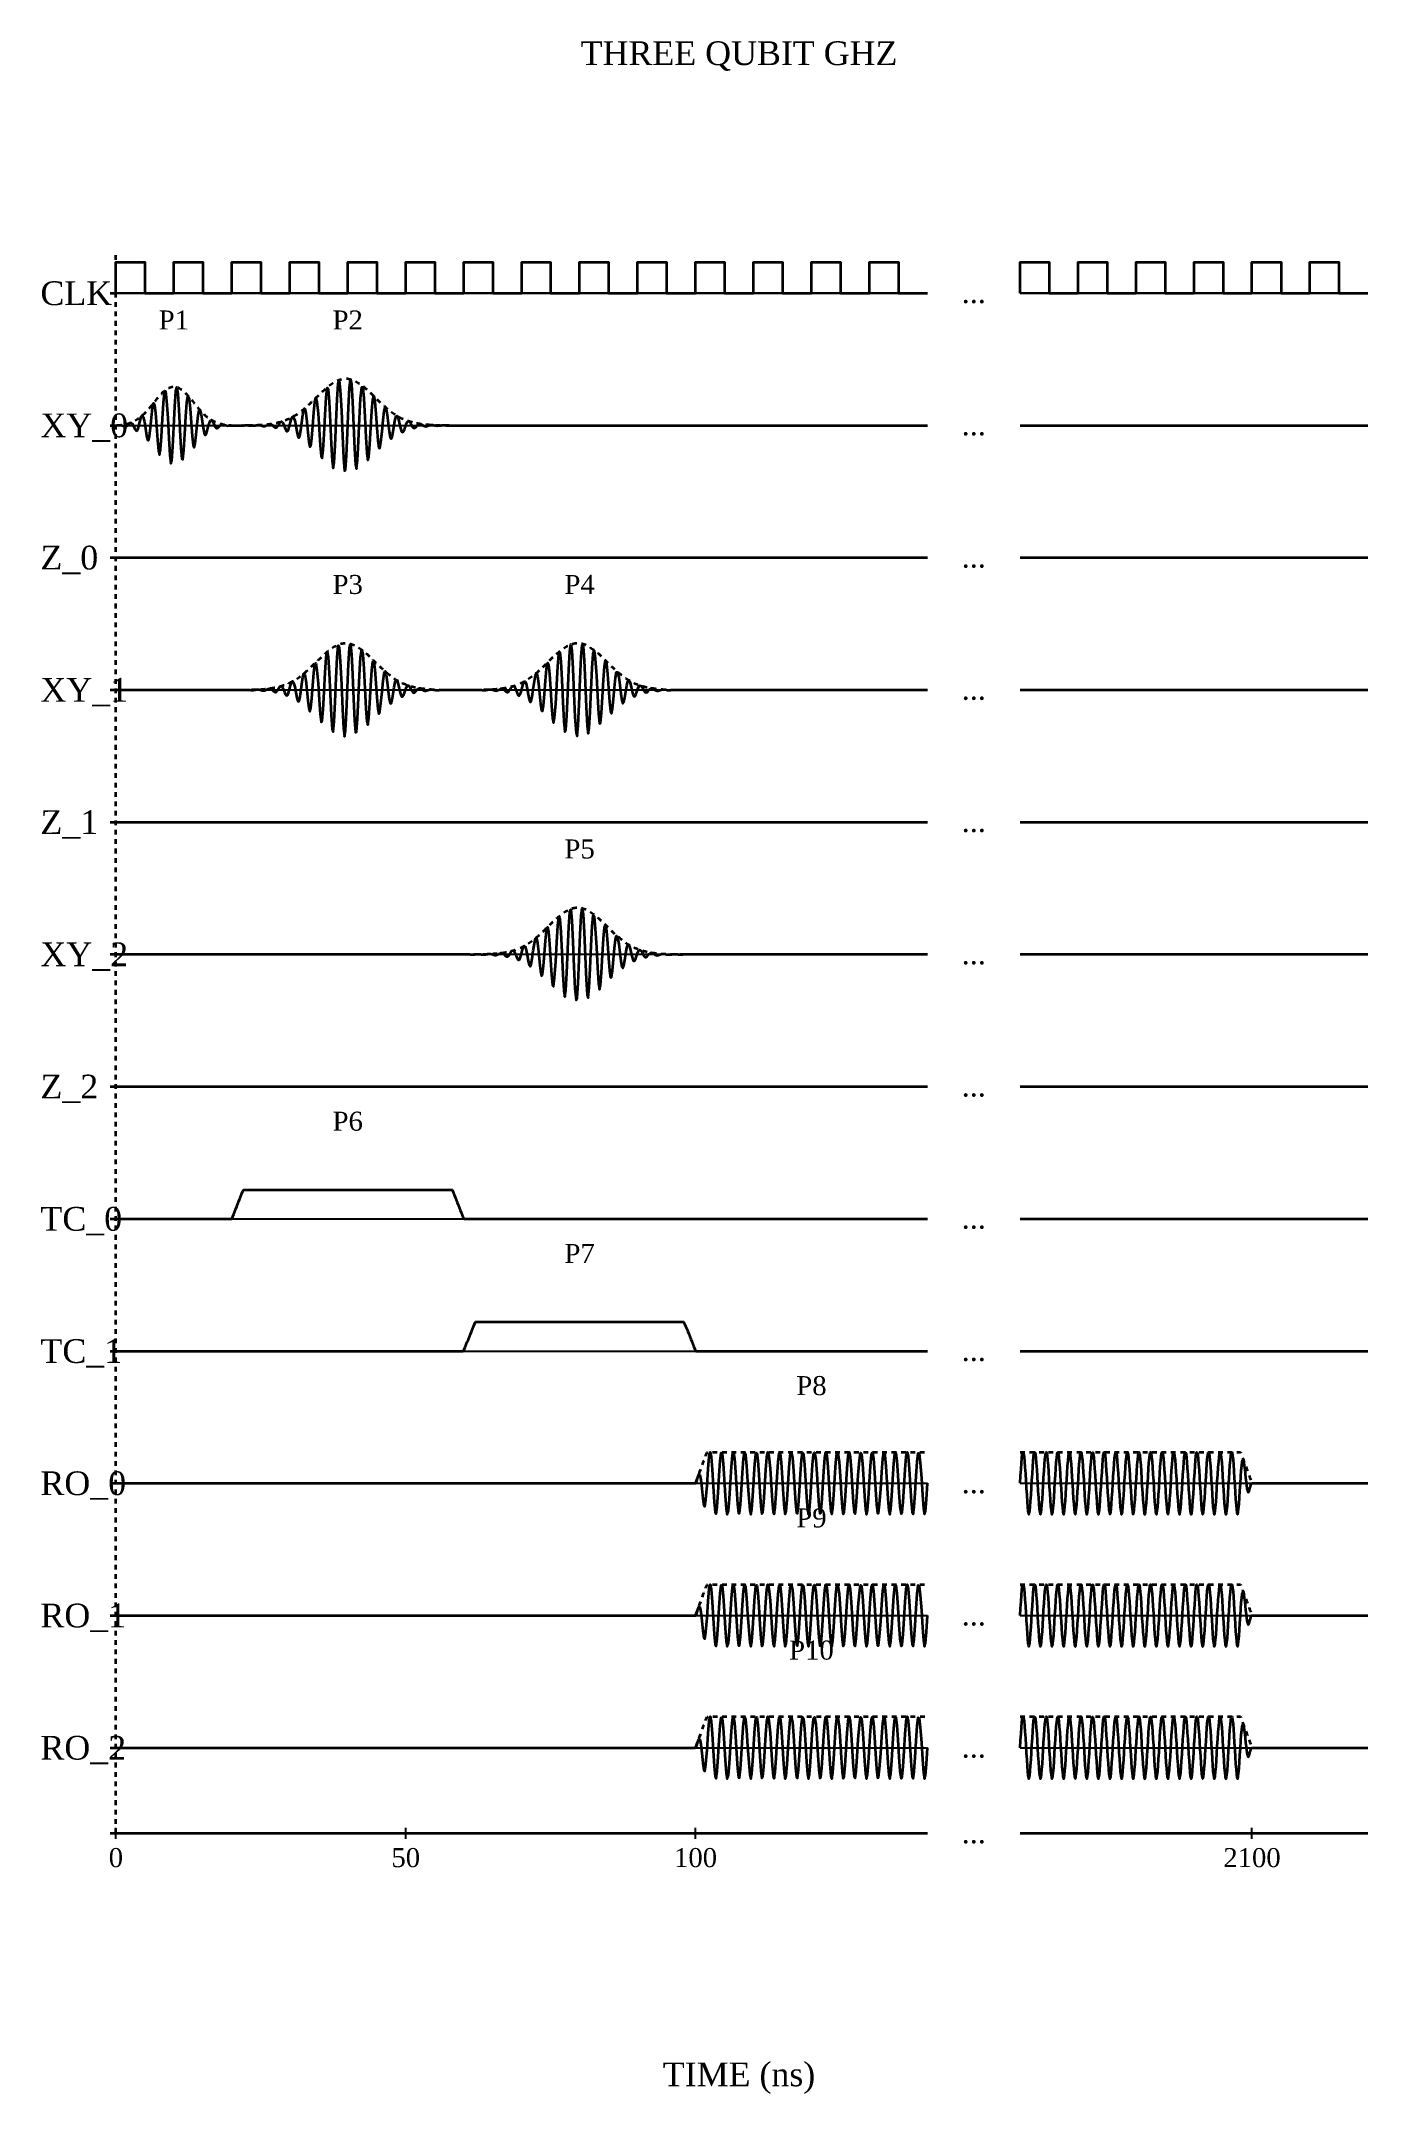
# Model space of a CAD drawing. Header units: metres. Extents: x -10 to 187, y -30 to 275.
import ezdxf
from ezdxf.enums import TextEntityAlignment as Align

# ---------------------------------------------------------------- set-up
doc = ezdxf.new("R2010")
doc.units = ezdxf.units.M
doc.linetypes.add('JIS_02_0.7', pattern=[1.4, 0.7, -0.7])
doc.layers.add('BASE', color=8, linetype='Continuous', lineweight=25)
doc.layers.add('WAVE', color=7, linetype='Continuous', lineweight=35)
doc.layers.add('TEXT', color=7, linetype='Continuous')
doc.styles.add('TNR', font='Times New Roman.ttf')

msp = doc.modelspace()

# ---------------------------------------------------------------- texts
at = {"layer": 'TEXT', "style": 'TNR'}
for s, height, p in [('THREE QUBIT GHZ', 3.5278, (93.43, 273.45)), ('...', 3.175, (128.3, 237.91)), ('...', 3.175, (128.3, 218.26)), ('...', 3.175, (128.3, 198.61)), ('...', 3.175, (128.3, 178.97)), ('...', 3.175, (128.3, 159.32)), ('...', 3.175, (128.3, 139.67)), ('...', 3.175, (128.3, 120.02)), ('...', 3.175, (128.3, 100.38)), ('...', 3.175, (128.3, 80.73)), ('...', 3.175, (128.3, 61.08)), ('...', 3.175, (128.3, 41.43)), ('...', 3.175, (128.3, 21.79)), ('...', 3.175, (128.3, 9.07)), ('TIME (ns)', 3.528, (93.43, -26.86))]:
    msp.add_text(s, height=height, dxfattribs=at).set_placement(p, align=Align.MIDDLE_CENTER)
for s, p in [('CLK', (-10.35, 237.79)), ('XY_0', (-10.35, 218.15)), ('Z_0', (-10.35, 198.5)), ('XY_1', (-10.35, 178.85)), ('Z_1', (-10.35, 159.2)), ('XY_2', (-10.35, 139.56)), ('Z_2', (-10.35, 119.91)), ('TC_0', (-10.35, 100.26)), ('TC_1', (-10.35, 80.61)), ('RO_0', (-10.35, 60.97)), ('RO_1', (-10.35, 41.32)), ('RO_2', (-10.35, 21.67))]:
    msp.add_text(s, height=3.528, dxfattribs=at).set_placement(p, align=Align.MIDDLE_LEFT)
for s, p in [('P1', (9.47, 231.55)), ('P2', (35.3, 231.55)), ('P3', (35.3, 192.26)), ('P4', (69.75, 192.26)), ('P5', (69.75, 152.96)), ('P6', (35.3, 112.51)), ('P7', (69.75, 92.86)), ('P8', (104.19, 73.22)), ('P9', (104.19, 53.57)), ('P10', (104.19, 33.92))]:
    msp.add_text(s, height=2.822, dxfattribs=at).set_placement(p, align=Align.BOTTOM_CENTER)
for s, height, p in [('0', 2.82, (0.86, 6.76)), ('50', 2.822, (43.92, 6.76)), ('100', 2.822, (86.97, 6.76)), ('2100', 2.822, (169.63, 6.76))]:
    msp.add_text(s, height=height, dxfattribs=at).set_placement(p, align=Align.TOP_CENTER)

# ---------------------------------------------------------------- linework, layer by layer
at = {"layer": 'BASE', "linetype": 'JIS_02_0.7', "lineweight": 35, "flags": 128}
msp.add_lwpolyline([(0.86, 8.96), (0.86, 244.15)], dxfattribs=at)
at = {"layer": 'BASE', "lineweight": 30, "flags": 128}
for points in [[(0, 237.79), (0.86, 237.79)], [(0.86, 237.79), (121.41, 237.79)], [(135.19, 237.79), (186.85, 237.79)]]:
    msp.add_lwpolyline(points, dxfattribs=at)
at = {"layer": 'BASE', "lineweight": 35, "flags": 128}
for points in [[(0, 237.79), (0.86, 237.79)], [(0, 218.15), (0.86, 218.15)], [(0, 198.5), (0.86, 198.5)], [(0, 178.85), (0.86, 178.85)], [(0, 159.2), (0.86, 159.2)], [(0, 139.56), (0.86, 139.56)], [(0, 119.91), (0.86, 119.91)], [(0, 100.26), (0.86, 100.26)], [(0, 80.61), (0.86, 80.61)], [(0, 60.97), (0.86, 60.97)], [(0, 41.32), (0.86, 41.32)], [(0, 21.67), (0.86, 21.67)], [(0, 8.96), (0.86, 8.96)], [(0.86, 8.96), (121.41, 8.96)], [(135.19, 8.96), (186.85, 8.96)]]:
    msp.add_lwpolyline(points, dxfattribs=at)
at = {"layer": 'BASE', "lineweight": 25, "flags": 128}
for points in [[(0, 218.15), (0.86, 218.15)], [(0.86, 218.15), (121.41, 218.15)], [(135.19, 218.15), (186.85, 218.15)], [(0, 198.5), (0.86, 198.5)], [(0.86, 198.5), (121.41, 198.5)], [(135.19, 198.5), (186.85, 198.5)], [(0, 178.85), (0.86, 178.85)], [(0.86, 178.85), (121.41, 178.85)], [(135.19, 178.85), (186.85, 178.85)], [(0, 159.2), (0.86, 159.2)], [(0.86, 159.2), (121.41, 159.2)], [(135.19, 159.2), (186.85, 159.2)], [(0, 139.56), (0.86, 139.56)], [(0.86, 139.56), (121.41, 139.56)], [(135.19, 139.56), (186.85, 139.56)], [(0, 119.91), (0.86, 119.91)], [(0.86, 119.91), (121.41, 119.91)], [(135.19, 119.91), (186.85, 119.91)], [(0, 100.26), (0.86, 100.26)], [(0.86, 100.26), (121.41, 100.26)], [(135.19, 100.26), (186.85, 100.26)], [(0, 80.61), (0.86, 80.61)], [(0.86, 80.61), (121.41, 80.61)], [(135.19, 80.61), (186.85, 80.61)], [(0, 60.97), (0.86, 60.97)], [(0.86, 60.97), (121.41, 60.97)], [(135.19, 60.97), (186.85, 60.97)], [(0, 41.32), (0.86, 41.32)], [(0.86, 41.32), (121.41, 41.32)], [(135.19, 41.32), (186.85, 41.32)], [(0, 21.67), (0.86, 21.67)], [(0.86, 21.67), (121.41, 21.67)], [(135.19, 21.67), (186.85, 21.67)], [(0.86, 8.15), (0.86, 9.77)], [(43.92, 8.15), (43.92, 9.77)], [(86.97, 8.15), (86.97, 9.77)], [(169.63, 8.15), (169.63, 9.77)]]:
    msp.add_lwpolyline(points, dxfattribs=at)
at = {"layer": 'WAVE', "lineweight": 35, "flags": 128}
for points in [[(0.86, 237.79), (0.86, 242.42), (5.17, 242.42), (5.17, 237.79), (9.47, 237.79), (9.47, 242.42), (13.78, 242.42), (13.78, 237.79), (18.08, 237.79), (18.08, 242.42), (22.39, 242.42), (22.39, 237.79), (26.69, 237.79), (26.69, 242.42), (31, 242.42), (31, 237.79), (35.3, 237.79), (35.3, 242.42), (39.61, 242.42), (39.61, 237.79), (43.92, 237.79), (43.92, 242.42), (48.22, 242.42), (48.22, 237.79), (52.53, 237.79), (52.53, 242.42), (56.83, 242.42), (56.83, 237.79), (61.14, 237.79), (61.14, 242.42), (65.44, 242.42), (65.44, 237.79), (69.75, 237.79), (69.75, 242.42), (74.05, 242.42), (74.05, 237.79), (78.36, 237.79), (78.36, 242.42), (82.66, 242.42), (82.66, 237.79), (86.97, 237.79), (86.97, 242.42), (91.27, 242.42), (91.27, 237.79), (95.58, 237.79), (95.58, 242.42), (99.89, 242.42), (99.89, 237.79), (104.19, 237.79), (104.19, 242.42), (108.5, 242.42), (108.5, 237.79), (112.8, 237.79), (112.8, 242.42), (117.11, 242.42), (117.11, 237.79), (121.41, 237.79)], [(135.19, 237.79), (135.19, 242.42), (139.49, 242.42), (139.49, 237.79), (143.8, 237.79), (143.8, 242.42), (148.11, 242.42), (148.11, 237.79), (152.41, 237.79), (152.41, 242.42), (156.72, 242.42), (156.72, 237.79), (161.02, 237.79), (161.02, 242.42), (165.33, 242.42), (165.33, 237.79), (169.63, 237.79), (169.63, 242.42), (173.94, 242.42), (173.94, 237.79), (178.24, 237.79), (178.24, 242.42), (182.55, 242.42), (182.55, 237.79), (186.85, 237.79)], [(0.86, 218.15), (1.01, 218.15), (1.16, 218.17), (1.31, 218.18), (1.46, 218.19), (1.62, 218.17), (1.77, 218.13), (1.92, 218.07), (2.07, 218.01), (2.22, 217.98), (2.37, 218), (2.52, 218.09), (2.67, 218.24), (2.82, 218.4), (2.97, 218.53), (3.12, 218.55), (3.28, 218.44), (3.43, 218.18), (3.58, 217.85), (3.73, 217.52), (3.88, 217.34), (4.03, 217.38), (4.18, 217.7), (4.33, 218.25), (4.48, 218.88), (4.63, 219.4), (4.78, 219.6), (4.93, 219.35), (5.09, 218.66), (5.24, 217.67), (5.39, 216.66), (5.54, 215.98), (5.69, 215.89), (5.84, 216.53), (5.99, 217.78), (6.14, 219.33), (6.29, 220.7), (6.44, 221.43), (6.59, 221.2), (6.75, 219.97), (6.9, 218.04), (7.05, 215.95), (7.2, 214.35), (7.35, 213.79), (7.5, 214.55), (7.65, 216.48), (7.8, 219.06), (7.95, 221.52), (8.1, 223.09), (8.25, 223.23), (8.4, 221.82), (8.56, 219.24), (8.71, 216.24), (8.86, 213.72), (9.01, 212.48), (9.16, 212.93), (9.31, 214.94), (9.46, 217.92), (9.61, 220.97), (9.76, 223.17), (9.91, 223.85), (10.06, 222.84), (10.22, 220.47), (10.37, 217.48), (10.52, 214.78), (10.67, 213.17), (10.82, 213.08), (10.97, 214.47), (11.12, 216.85), (11.27, 219.47), (11.42, 221.53), (11.57, 222.47), (11.72, 222.1), (11.88, 220.62), (12.03, 218.56), (12.18, 216.56), (12.33, 215.21), (12.48, 214.84), (12.63, 215.44), (12.78, 216.75), (12.93, 218.3), (13.08, 219.62), (13.23, 220.35), (13.38, 220.37), (13.53, 219.76), (13.69, 218.78), (13.84, 217.77), (13.99, 217.02), (14.14, 216.7), (14.29, 216.84), (14.44, 217.32), (14.59, 217.95), (14.74, 218.52), (14.89, 218.88), (15.04, 218.97), (15.19, 218.81), (15.35, 218.5), (15.5, 218.15), (15.65, 217.88), (15.8, 217.75), (15.95, 217.75), (16.1, 217.87), (16.25, 218.03), (16.4, 218.18), (16.55, 218.28), (16.7, 218.32), (16.85, 218.29), (17, 218.23), (17.16, 218.17), (17.31, 218.12), (17.46, 218.1), (17.61, 218.11), (17.76, 218.12), (17.91, 218.14), (18.06, 218.15), (18.21, 218.15), (18.36, 218.15), (18.51, 218.15), (18.66, 218.15), (18.82, 218.15), (18.97, 218.15), (19.12, 218.14), (19.27, 218.14), (19.42, 218.14), (19.57, 218.14), (19.72, 218.14), (19.87, 218.15), (20.02, 218.16), (20.17, 218.16), (20.32, 218.16), (20.48, 218.16), (20.63, 218.15), (20.78, 218.14), (20.93, 218.12), (21.08, 218.11), (21.23, 218.11), (21.38, 218.12), (21.53, 218.15), (21.68, 218.18), (21.83, 218.2), (21.98, 218.21), (22.13, 218.21), (22.29, 218.18), (22.44, 218.13), (22.59, 218.08), (22.74, 218.04), (22.89, 218.02), (23.04, 218.05), (23.19, 218.11), (23.34, 218.2), (23.49, 218.29), (23.64, 218.35), (23.79, 218.36), (23.95, 218.29), (24.1, 218.16), (24.25, 218), (24.4, 217.86), (24.55, 217.79), (24.7, 217.82), (24.85, 217.97), (25, 218.2), (25.15, 218.45), (25.3, 218.65), (25.45, 218.72), (25.6, 218.61), (25.76, 218.33), (25.91, 217.95), (26.06, 217.57), (26.21, 217.31), (26.36, 217.29), (26.51, 217.54), (26.66, 218.02), (26.81, 218.62), (26.96, 219.15), (27.11, 219.43), (27.26, 219.34), (27.42, 218.85), (27.57, 218.08), (27.72, 217.22), (27.87, 216.56), (28.02, 216.31), (28.17, 216.62), (28.32, 217.44), (28.47, 218.59), (28.62, 219.73), (28.77, 220.49), (28.92, 220.59), (29.08, 219.94), (29.23, 218.66), (29.38, 217.09), (29.53, 215.7), (29.68, 214.94), (29.83, 215.11), (29.98, 216.24), (30.13, 218.06), (30.28, 220.06), (30.43, 221.62), (30.58, 222.23), (30.73, 221.63), (30.89, 219.91), (31.04, 217.52), (31.19, 215.17), (31.34, 213.58), (31.49, 213.29), (31.64, 214.47), (31.79, 216.84), (31.94, 219.73), (32.09, 222.29), (32.24, 223.72), (32.39, 223.51), (32.55, 221.67), (32.7, 218.69), (32.85, 215.43), (33, 212.87), (33.15, 211.81), (33.3, 212.64), (33.45, 215.14), (33.6, 218.61), (33.75, 222.02), (33.9, 224.34), (34.05, 224.85), (34.2, 223.36), (34.36, 220.3), (34.51, 216.56), (34.66, 213.26), (34.81, 211.4), (34.96, 211.53), (35.11, 213.63), (35.26, 217.06), (35.41, 220.8), (35.56, 223.73), (35.71, 224.98), (35.86, 224.21), (36.02, 221.66), (36.17, 218.12), (36.32, 214.65), (36.47, 212.29), (36.62, 211.69), (36.77, 213), (36.92, 215.78), (37.07, 219.16), (37.22, 222.14), (37.37, 223.84), (37.52, 223.82), (37.68, 222.15), (37.83, 219.39), (37.98, 216.39), (38.13, 214.04), (38.28, 213), (38.43, 213.5), (38.58, 215.32), (38.73, 217.85), (38.88, 220.31), (39.03, 222), (39.18, 222.47), (39.33, 221.67), (39.49, 219.91), (39.64, 217.77), (39.79, 215.89), (39.94, 214.8), (40.09, 214.75), (40.24, 215.68), (40.39, 217.24), (40.54, 218.92), (40.69, 220.24), (40.84, 220.84), (40.99, 220.62), (41.15, 219.72), (41.3, 218.45), (41.45, 217.23), (41.6, 216.38), (41.75, 216.13), (41.9, 216.47), (42.05, 217.25), (42.2, 218.2), (42.35, 219.03), (42.5, 219.51), (42.65, 219.56), (42.81, 219.2), (42.96, 218.58), (43.11, 217.92), (43.26, 217.41), (43.41, 217.16), (43.56, 217.23), (43.71, 217.54), (43.86, 217.98), (44.01, 218.41), (44.16, 218.71), (44.31, 218.8), (44.46, 218.7), (44.62, 218.46), (44.77, 218.16), (44.92, 217.91), (45.07, 217.76), (45.22, 217.74), (45.37, 217.84), (45.52, 218), (45.67, 218.19), (45.82, 218.33), (45.97, 218.39), (46.12, 218.38), (46.28, 218.31), (46.43, 218.2), (46.58, 218.09), (46.73, 218.02), (46.88, 218), (47.03, 218.02), (47.18, 218.07), (47.33, 218.13), (47.48, 218.19), (47.63, 218.22), (47.78, 218.23), (47.93, 218.21), (48.09, 218.18), (48.24, 218.14), (48.39, 218.12), (48.54, 218.1), (48.69, 218.11), (48.84, 218.12), (48.99, 218.14), (49.14, 218.15), (49.29, 218.16), (49.44, 218.17), (49.59, 218.16), (49.75, 218.16), (49.9, 218.15), (50.05, 218.14), (50.2, 218.14), (50.35, 218.14), (50.5, 218.14), (50.65, 218.14), (50.8, 218.15), (50.95, 218.15), (51.1, 218.15), (51.25, 218.15), (51.41, 218.15), (51.56, 218.15), (51.71, 218.15), (51.86, 218.15), (52.01, 218.15), (52.16, 218.15), (52.31, 218.15), (52.46, 218.15), (52.61, 218.15), (52.76, 218.15), (52.91, 218.15), (53.06, 218.15), (53.22, 218.15), (53.37, 218.15), (53.52, 218.15), (53.67, 218.15), (53.82, 218.15), (53.97, 218.15), (54.12, 218.15), (54.27, 218.15), (54.42, 218.15), (54.57, 218.15), (54.72, 218.15), (54.88, 218.15), (55.03, 218.15), (55.18, 218.15), (55.33, 218.15), (55.48, 218.15), (55.63, 218.15), (55.78, 218.15), (55.93, 218.15), (56.08, 218.15), (56.23, 218.15), (56.38, 218.15), (56.53, 218.15), (56.69, 218.15), (56.84, 218.15), (56.99, 218.15), (57.14, 218.15), (57.29, 218.15), (57.44, 218.15), (57.59, 218.15), (57.74, 218.15), (57.89, 218.15), (58.04, 218.15), (58.19, 218.15), (58.35, 218.15), (58.5, 218.15), (58.65, 218.15), (58.8, 218.15), (58.95, 218.15), (59.1, 218.15), (59.25, 218.15), (59.4, 218.15), (59.55, 218.15), (59.7, 218.15), (59.85, 218.15), (60.01, 218.15), (60.16, 218.15), (60.31, 218.15), (60.46, 218.15), (60.61, 218.15), (60.76, 218.15), (60.91, 218.15), (61.06, 218.15), (61.21, 218.15), (61.36, 218.15), (61.51, 218.15), (61.66, 218.15), (61.82, 218.15), (61.97, 218.15), (62.12, 218.15), (62.27, 218.15), (62.42, 218.15), (62.57, 218.15), (62.72, 218.15), (62.87, 218.15), (63.02, 218.15), (63.17, 218.15), (63.32, 218.15), (63.48, 218.15), (63.63, 218.15), (63.78, 218.15), (63.93, 218.15), (64.08, 218.15), (64.23, 218.15), (64.38, 218.15), (64.53, 218.15), (64.68, 218.15), (64.83, 218.15), (64.98, 218.15), (65.13, 218.15), (65.29, 218.15), (65.44, 218.15), (65.59, 218.15), (65.74, 218.15), (65.89, 218.15), (66.04, 218.15), (66.19, 218.15), (66.34, 218.15), (66.49, 218.15), (66.64, 218.15), (66.79, 218.15), (66.95, 218.15), (67.1, 218.15), (67.25, 218.15), (67.4, 218.15), (67.55, 218.15), (67.7, 218.15), (67.85, 218.15), (68, 218.15), (68.15, 218.15), (68.3, 218.15), (68.45, 218.15), (68.61, 218.15), (68.76, 218.15), (68.91, 218.15), (69.06, 218.15), (69.21, 218.15), (69.36, 218.15), (69.51, 218.15), (69.66, 218.15), (69.81, 218.15), (69.96, 218.15), (70.11, 218.15), (70.26, 218.15), (70.42, 218.15), (70.57, 218.15), (70.72, 218.15), (70.87, 218.15), (71.02, 218.15), (71.17, 218.15), (71.32, 218.15), (71.47, 218.15), (71.62, 218.15), (71.77, 218.15), (71.92, 218.15), (72.08, 218.15), (72.23, 218.15), (72.38, 218.15), (72.53, 218.15), (72.68, 218.15), (72.83, 218.15), (72.98, 218.15), (73.13, 218.15), (73.28, 218.15), (73.43, 218.15), (73.58, 218.15), (73.73, 218.15), (73.89, 218.15), (74.04, 218.15), (74.19, 218.15), (74.34, 218.15), (74.49, 218.15), (74.64, 218.15), (74.79, 218.15), (74.94, 218.15), (75.09, 218.15), (75.24, 218.15), (75.39, 218.15), (75.55, 218.15), (75.7, 218.15), (75.85, 218.15), (76, 218.15), (76.15, 218.15), (76.3, 218.15), (76.45, 218.15), (76.6, 218.15), (76.75, 218.15), (76.9, 218.15), (77.05, 218.15), (77.21, 218.15), (77.36, 218.15), (77.51, 218.15), (77.66, 218.15), (77.81, 218.15), (77.96, 218.15), (78.11, 218.15), (78.26, 218.15), (78.41, 218.15), (78.56, 218.15), (78.71, 218.15), (78.86, 218.15), (79.02, 218.15), (79.17, 218.15), (79.32, 218.15), (79.47, 218.15), (79.62, 218.15), (79.77, 218.15), (79.92, 218.15), (80.07, 218.15), (80.22, 218.15), (80.37, 218.15), (80.52, 218.15), (80.68, 218.15), (80.83, 218.15), (80.98, 218.15), (81.13, 218.15), (81.28, 218.15), (81.43, 218.15), (81.58, 218.15), (81.73, 218.15), (81.88, 218.15), (82.03, 218.15), (82.18, 218.15), (82.33, 218.15), (82.49, 218.15), (82.64, 218.15), (82.79, 218.15), (82.94, 218.15), (83.09, 218.15), (83.24, 218.15), (83.39, 218.15), (83.54, 218.15), (83.69, 218.15), (83.84, 218.15), (83.99, 218.15), (84.15, 218.15), (84.3, 218.15), (84.45, 218.15), (84.6, 218.15), (84.75, 218.15), (84.9, 218.15), (85.05, 218.15), (85.2, 218.15), (85.35, 218.15), (85.5, 218.15), (85.65, 218.15), (85.81, 218.15), (85.96, 218.15), (86.11, 218.15), (86.26, 218.15), (86.41, 218.15), (86.56, 218.15), (86.71, 218.15), (86.86, 218.15), (87.01, 218.15), (87.16, 218.15), (87.31, 218.15), (87.46, 218.15), (87.62, 218.15), (87.77, 218.15), (87.92, 218.15), (88.07, 218.15), (88.22, 218.15), (88.37, 218.15), (88.52, 218.15), (88.67, 218.15), (88.82, 218.15), (88.97, 218.15), (89.12, 218.15), (89.28, 218.15), (89.43, 218.15), (89.58, 218.15), (89.73, 218.15), (89.88, 218.15), (90.03, 218.15), (90.18, 218.15), (90.33, 218.15), (90.48, 218.15), (90.63, 218.15), (90.78, 218.15), (90.93, 218.15), (91.09, 218.15), (91.24, 218.15), (91.39, 218.15), (91.54, 218.15), (91.69, 218.15), (91.84, 218.15), (91.99, 218.15), (92.14, 218.15), (92.29, 218.15), (92.44, 218.15), (92.59, 218.15), (92.75, 218.15), (92.9, 218.15), (93.05, 218.15), (93.2, 218.15), (93.35, 218.15), (93.5, 218.15), (93.65, 218.15), (93.8, 218.15), (93.95, 218.15), (94.1, 218.15), (94.25, 218.15), (94.41, 218.15), (94.56, 218.15), (94.71, 218.15), (94.86, 218.15), (95.01, 218.15), (95.16, 218.15), (95.31, 218.15), (95.46, 218.15), (95.61, 218.15), (95.76, 218.15), (95.91, 218.15), (96.06, 218.15), (96.22, 218.15), (96.37, 218.15), (96.52, 218.15), (96.67, 218.15), (96.82, 218.15), (96.97, 218.15), (97.12, 218.15), (97.27, 218.15), (97.42, 218.15), (97.57, 218.15), (97.72, 218.15), (97.88, 218.15), (98.03, 218.15), (98.18, 218.15), (98.33, 218.15), (98.48, 218.15), (98.63, 218.15), (98.78, 218.15), (98.93, 218.15), (99.08, 218.15), (99.23, 218.15), (99.38, 218.15), (99.53, 218.15), (99.69, 218.15), (99.84, 218.15), (99.99, 218.15), (100.14, 218.15), (100.29, 218.15), (100.44, 218.15), (100.59, 218.15), (100.74, 218.15), (100.89, 218.15), (101.04, 218.15), (101.19, 218.15), (101.35, 218.15), (101.5, 218.15), (101.65, 218.15), (101.8, 218.15), (101.95, 218.15), (102.1, 218.15), (102.25, 218.15), (102.4, 218.15), (102.55, 218.15), (102.7, 218.15), (102.85, 218.15), (103.01, 218.15), (103.16, 218.15), (103.31, 218.15), (103.46, 218.15), (103.61, 218.15), (103.76, 218.15), (103.91, 218.15), (104.06, 218.15), (104.21, 218.15), (104.36, 218.15), (104.51, 218.15), (104.66, 218.15), (104.82, 218.15), (104.97, 218.15), (105.12, 218.15), (105.27, 218.15), (105.42, 218.15), (105.57, 218.15), (105.72, 218.15), (105.87, 218.15), (106.02, 218.15), (106.17, 218.15), (106.32, 218.15), (106.48, 218.15), (106.63, 218.15), (106.78, 218.15), (106.93, 218.15), (107.08, 218.15), (107.23, 218.15), (107.38, 218.15), (107.53, 218.15), (107.68, 218.15), (107.83, 218.15), (107.98, 218.15), (108.13, 218.15), (108.29, 218.15), (108.44, 218.15), (108.59, 218.15), (108.74, 218.15), (108.89, 218.15), (109.04, 218.15), (109.19, 218.15), (109.34, 218.15), (109.49, 218.15), (109.64, 218.15), (109.79, 218.15), (109.95, 218.15), (110.1, 218.15), (110.25, 218.15), (110.4, 218.15), (110.55, 218.15), (110.7, 218.15), (110.85, 218.15), (111, 218.15), (111.15, 218.15), (111.3, 218.15), (111.45, 218.15), (111.61, 218.15), (111.76, 218.15), (111.91, 218.15), (112.06, 218.15), (112.21, 218.15), (112.36, 218.15), (112.51, 218.15), (112.66, 218.15), (112.81, 218.15), (112.96, 218.15), (113.11, 218.15), (113.26, 218.15), (113.42, 218.15), (113.57, 218.15), (113.72, 218.15), (113.87, 218.15), (114.02, 218.15), (114.17, 218.15), (114.32, 218.15), (114.47, 218.15), (114.62, 218.15), (114.77, 218.15), (114.92, 218.15), (115.08, 218.15), (115.23, 218.15), (115.38, 218.15), (115.53, 218.15), (115.68, 218.15), (115.83, 218.15), (115.98, 218.15), (116.13, 218.15), (116.28, 218.15), (116.43, 218.15), (116.58, 218.15), (116.73, 218.15), (116.89, 218.15), (117.04, 218.15), (117.19, 218.15), (117.34, 218.15), (117.49, 218.15), (117.64, 218.15), (117.79, 218.15), (117.94, 218.15), (118.09, 218.15), (118.24, 218.15), (118.39, 218.15), (118.55, 218.15), (118.7, 218.15), (118.85, 218.15), (119, 218.15), (119.15, 218.15), (119.3, 218.15), (119.45, 218.15), (119.6, 218.15), (119.75, 218.15), (119.9, 218.15), (120.05, 218.15), (120.21, 218.15), (120.36, 218.15), (120.51, 218.15), (120.66, 218.15), (120.81, 218.15), (120.96, 218.15), (121.11, 218.15), (121.26, 218.15), (121.41, 218.15)], [(135.19, 218.15), (135.25, 218.15), (135.32, 218.15), (135.38, 218.15), (135.45, 218.15), (135.51, 218.15), (135.58, 218.15), (135.64, 218.15), (135.71, 218.15), (135.77, 218.15), (135.84, 218.15), (135.9, 218.15), (135.97, 218.15), (136.03, 218.15), (136.09, 218.15), (136.16, 218.15), (136.22, 218.15), (136.29, 218.15), (136.35, 218.15), (136.42, 218.15), (136.48, 218.15), (136.55, 218.15), (136.61, 218.15), (136.68, 218.15), (136.74, 218.15), (136.81, 218.15), (136.87, 218.15), (136.94, 218.15), (137, 218.15), (137.06, 218.15), (137.13, 218.15), (137.19, 218.15), (137.26, 218.15), (137.32, 218.15), (137.39, 218.15), (137.45, 218.15), (137.52, 218.15), (137.58, 218.15), (137.65, 218.15), (137.71, 218.15), (137.78, 218.15), (137.84, 218.15), (137.91, 218.15), (137.97, 218.15), (138.03, 218.15), (138.1, 218.15), (138.16, 218.15), (138.23, 218.15), (138.29, 218.15), (138.36, 218.15), (138.42, 218.15), (138.49, 218.15), (138.55, 218.15), (138.62, 218.15), (138.68, 218.15), (138.75, 218.15), (138.81, 218.15), (138.88, 218.15), (138.94, 218.15), (139, 218.15), (139.07, 218.15), (139.13, 218.15), (139.2, 218.15), (139.26, 218.15), (139.33, 218.15), (139.39, 218.15), (139.46, 218.15), (139.52, 218.15), (139.59, 218.15), (139.65, 218.15), (139.72, 218.15), (139.78, 218.15), (139.85, 218.15), (139.91, 218.15), (139.97, 218.15), (140.04, 218.15), (140.1, 218.15), (140.17, 218.15), (140.23, 218.15), (140.3, 218.15), (140.36, 218.15), (140.43, 218.15), (140.49, 218.15), (140.56, 218.15), (140.62, 218.15), (140.69, 218.15), (140.75, 218.15), (140.82, 218.15), (140.88, 218.15), (140.94, 218.15), (141.01, 218.15), (141.07, 218.15), (141.14, 218.15), (141.2, 218.15), (141.27, 218.15), (141.33, 218.15), (141.4, 218.15), (141.46, 218.15), (141.53, 218.15), (141.59, 218.15), (141.66, 218.15), (141.72, 218.15), (141.78, 218.15), (141.85, 218.15), (141.91, 218.15), (141.98, 218.15), (142.04, 218.15), (142.11, 218.15), (142.17, 218.15), (142.24, 218.15), (142.3, 218.15), (142.37, 218.15), (142.43, 218.15), (142.5, 218.15), (142.56, 218.15), (142.63, 218.15), (142.69, 218.15), (142.75, 218.15), (142.82, 218.15), (142.88, 218.15), (142.95, 218.15), (143.01, 218.15), (143.08, 218.15), (143.14, 218.15), (143.21, 218.15), (143.27, 218.15), (143.34, 218.15), (143.4, 218.15), (143.47, 218.15), (143.53, 218.15), (143.6, 218.15), (143.66, 218.15), (143.72, 218.15), (143.79, 218.15), (143.85, 218.15), (143.92, 218.15), (143.98, 218.15), (144.05, 218.15), (144.11, 218.15), (144.18, 218.15), (144.24, 218.15), (144.31, 218.15), (144.37, 218.15), (144.44, 218.15), (144.5, 218.15), (144.57, 218.15), (144.63, 218.15), (144.69, 218.15), (144.76, 218.15), (144.82, 218.15), (144.89, 218.15), (144.95, 218.15), (145.02, 218.15), (145.08, 218.15), (145.15, 218.15), (145.21, 218.15), (145.28, 218.15), (145.34, 218.15), (145.41, 218.15), (145.47, 218.15), (145.54, 218.15), (145.6, 218.15), (145.66, 218.15), (145.73, 218.15), (145.79, 218.15), (145.86, 218.15), (145.92, 218.15), (145.99, 218.15), (146.05, 218.15), (146.12, 218.15), (146.18, 218.15), (146.25, 218.15), (146.31, 218.15), (146.38, 218.15), (146.44, 218.15), (146.51, 218.15), (146.57, 218.15), (146.63, 218.15), (146.7, 218.15), (146.76, 218.15), (146.83, 218.15), (146.89, 218.15), (146.96, 218.15), (147.02, 218.15), (147.09, 218.15), (147.15, 218.15), (147.22, 218.15), (147.28, 218.15), (147.35, 218.15), (147.41, 218.15), (147.48, 218.15), (147.54, 218.15), (147.6, 218.15), (147.67, 218.15), (147.73, 218.15), (147.8, 218.15), (147.86, 218.15), (147.93, 218.15), (147.99, 218.15), (148.06, 218.15), (148.12, 218.15), (148.19, 218.15), (148.25, 218.15), (148.32, 218.15), (148.38, 218.15), (148.45, 218.15), (148.51, 218.15), (148.57, 218.15), (148.64, 218.15), (148.7, 218.15), (148.77, 218.15), (148.83, 218.15), (148.9, 218.15), (148.96, 218.15), (149.03, 218.15), (149.09, 218.15), (149.16, 218.15), (149.22, 218.15), (149.29, 218.15), (149.35, 218.15), (149.42, 218.15), (149.48, 218.15), (149.54, 218.15), (149.61, 218.15), (149.67, 218.15), (149.74, 218.15), (149.8, 218.15), (149.87, 218.15), (149.93, 218.15), (150, 218.15), (150.06, 218.15), (150.13, 218.15), (150.19, 218.15), (150.26, 218.15), (150.32, 218.15), (150.38, 218.15), (150.45, 218.15), (150.51, 218.15), (150.58, 218.15), (150.64, 218.15), (150.71, 218.15), (150.77, 218.15), (150.84, 218.15), (150.9, 218.15), (150.97, 218.15), (151.03, 218.15), (151.1, 218.15), (151.16, 218.15), (151.23, 218.15), (151.29, 218.15), (151.35, 218.15), (151.42, 218.15), (151.48, 218.15), (151.55, 218.15), (151.61, 218.15), (151.68, 218.15), (151.74, 218.15), (151.81, 218.15), (151.87, 218.15), (151.94, 218.15), (152, 218.15), (152.07, 218.15), (152.13, 218.15), (152.2, 218.15), (152.26, 218.15), (152.32, 218.15), (152.39, 218.15), (152.45, 218.15), (152.52, 218.15), (152.58, 218.15), (152.65, 218.15), (152.71, 218.15), (152.78, 218.15), (152.84, 218.15), (152.91, 218.15), (152.97, 218.15), (153.04, 218.15), (153.1, 218.15), (153.17, 218.15), (153.23, 218.15), (153.29, 218.15), (153.36, 218.15), (153.42, 218.15), (153.49, 218.15), (153.55, 218.15), (153.62, 218.15), (153.68, 218.15), (153.75, 218.15), (153.81, 218.15), (153.88, 218.15), (153.94, 218.15), (154.01, 218.15), (154.07, 218.15), (154.14, 218.15), (154.2, 218.15), (154.26, 218.15), (154.33, 218.15), (154.39, 218.15), (154.46, 218.15), (154.52, 218.15), (154.59, 218.15), (154.65, 218.15), (154.72, 218.15), (154.78, 218.15), (154.85, 218.15), (154.91, 218.15), (154.98, 218.15), (155.04, 218.15), (155.11, 218.15), (155.17, 218.15), (155.23, 218.15), (155.3, 218.15), (155.36, 218.15), (155.43, 218.15), (155.49, 218.15), (155.56, 218.15), (155.62, 218.15), (155.69, 218.15), (155.75, 218.15), (155.82, 218.15), (155.88, 218.15), (155.95, 218.15), (156.01, 218.15), (156.08, 218.15), (156.14, 218.15), (156.2, 218.15), (156.27, 218.15), (156.33, 218.15), (156.4, 218.15), (156.46, 218.15), (156.53, 218.15), (156.59, 218.15), (156.66, 218.15), (156.72, 218.15), (156.79, 218.15), (156.85, 218.15), (156.92, 218.15), (156.98, 218.15), (157.05, 218.15), (157.11, 218.15), (157.17, 218.15), (157.24, 218.15), (157.3, 218.15), (157.37, 218.15), (157.43, 218.15), (157.5, 218.15), (157.56, 218.15), (157.63, 218.15), (157.69, 218.15), (157.76, 218.15), (157.82, 218.15), (157.89, 218.15), (157.95, 218.15), (158.02, 218.15), (158.08, 218.15), (158.14, 218.15), (158.21, 218.15), (158.27, 218.15), (158.34, 218.15), (158.4, 218.15), (158.47, 218.15), (158.53, 218.15), (158.6, 218.15), (158.66, 218.15), (158.73, 218.15), (158.79, 218.15), (158.86, 218.15), (158.92, 218.15), (158.98, 218.15), (159.05, 218.15), (159.11, 218.15), (159.18, 218.15), (159.24, 218.15), (159.31, 218.15), (159.37, 218.15), (159.44, 218.15), (159.5, 218.15), (159.57, 218.15), (159.63, 218.15), (159.7, 218.15), (159.76, 218.15), (159.83, 218.15), (159.89, 218.15), (159.95, 218.15), (160.02, 218.15), (160.08, 218.15), (160.15, 218.15), (160.21, 218.15), (160.28, 218.15), (160.34, 218.15), (160.41, 218.15), (160.47, 218.15), (160.54, 218.15), (160.6, 218.15), (160.67, 218.15), (160.73, 218.15), (160.8, 218.15), (160.86, 218.15), (160.92, 218.15), (160.99, 218.15), (161.05, 218.15), (161.12, 218.15), (161.18, 218.15), (161.25, 218.15), (161.31, 218.15), (161.38, 218.15), (161.44, 218.15), (161.51, 218.15), (161.57, 218.15), (161.64, 218.15), (161.7, 218.15), (161.77, 218.15), (161.83, 218.15), (161.89, 218.15), (161.96, 218.15), (162.02, 218.15), (162.09, 218.15), (162.15, 218.15), (162.22, 218.15), (162.28, 218.15), (162.35, 218.15), (162.41, 218.15), (162.48, 218.15), (162.54, 218.15), (162.61, 218.15), (162.67, 218.15), (162.74, 218.15), (162.8, 218.15), (162.86, 218.15), (162.93, 218.15), (162.99, 218.15), (163.06, 218.15), (163.12, 218.15), (163.19, 218.15), (163.25, 218.15), (163.32, 218.15), (163.38, 218.15), (163.45, 218.15), (163.51, 218.15), (163.58, 218.15), (163.64, 218.15), (163.71, 218.15), (163.77, 218.15), (163.83, 218.15), (163.9, 218.15), (163.96, 218.15), (164.03, 218.15), (164.09, 218.15), (164.16, 218.15), (164.22, 218.15), (164.29, 218.15), (164.35, 218.15), (164.42, 218.15), (164.48, 218.15), (164.55, 218.15), (164.61, 218.15), (164.68, 218.15), (164.74, 218.15), (164.8, 218.15), (164.87, 218.15), (164.93, 218.15), (165, 218.15), (165.06, 218.15), (165.13, 218.15), (165.19, 218.15), (165.26, 218.15), (165.32, 218.15), (165.39, 218.15), (165.45, 218.15), (165.52, 218.15), (165.58, 218.15), (165.65, 218.15), (165.71, 218.15), (165.77, 218.15), (165.84, 218.15), (165.9, 218.15), (165.97, 218.15), (166.03, 218.15), (166.1, 218.15), (166.16, 218.15), (166.23, 218.15), (166.29, 218.15), (166.36, 218.15), (166.42, 218.15), (166.49, 218.15), (166.55, 218.15), (166.62, 218.15), (166.68, 218.15), (166.74, 218.15), (166.81, 218.15), (166.87, 218.15), (166.94, 218.15), (167, 218.15), (167.07, 218.15), (167.13, 218.15), (167.2, 218.15), (167.26, 218.15), (167.33, 218.15), (167.39, 218.15), (167.46, 218.15), (167.52, 218.15), (167.58, 218.15), (167.65, 218.15), (167.71, 218.15), (167.78, 218.15), (167.84, 218.15), (167.91, 218.15), (167.97, 218.15), (168.04, 218.15), (168.1, 218.15), (168.17, 218.15), (168.23, 218.15), (168.3, 218.15), (168.36, 218.15), (168.43, 218.15), (168.49, 218.15), (168.55, 218.15), (168.62, 218.15), (168.68, 218.15), (168.75, 218.15), (168.81, 218.15), (168.88, 218.15), (168.94, 218.15), (169.01, 218.15), (169.07, 218.15), (169.14, 218.15), (169.2, 218.15), (169.27, 218.15), (169.33, 218.15), (169.4, 218.15), (169.46, 218.15), (169.52, 218.15), (169.59, 218.15), (169.65, 218.15), (169.72, 218.15), (169.78, 218.15), (169.85, 218.15), (169.91, 218.15), (169.98, 218.15), (170.04, 218.15), (170.11, 218.15), (170.17, 218.15), (170.24, 218.15), (170.3, 218.15), (170.37, 218.15), (170.43, 218.15), (170.49, 218.15), (170.56, 218.15), (170.62, 218.15), (170.69, 218.15), (170.75, 218.15), (170.82, 218.15), (170.88, 218.15), (170.95, 218.15), (171.01, 218.15), (171.08, 218.15), (171.14, 218.15), (171.21, 218.15), (171.27, 218.15), (171.34, 218.15), (171.4, 218.15), (171.46, 218.15), (171.53, 218.15), (171.59, 218.15), (171.66, 218.15), (171.72, 218.15), (171.79, 218.15), (171.85, 218.15), (171.92, 218.15), (171.98, 218.15), (172.05, 218.15), (172.11, 218.15), (172.18, 218.15), (172.24, 218.15), (172.31, 218.15), (172.37, 218.15), (172.43, 218.15), (172.5, 218.15), (172.56, 218.15), (172.63, 218.15), (172.69, 218.15), (172.76, 218.15), (172.82, 218.15), (172.89, 218.15), (172.95, 218.15), (173.02, 218.15), (173.08, 218.15), (173.15, 218.15), (173.21, 218.15), (173.28, 218.15), (173.34, 218.15), (173.4, 218.15), (173.47, 218.15), (173.53, 218.15), (173.6, 218.15), (173.66, 218.15), (173.73, 218.15), (173.79, 218.15), (173.86, 218.15), (173.92, 218.15), (173.99, 218.15), (174.05, 218.15), (174.12, 218.15), (174.18, 218.15), (174.25, 218.15), (174.31, 218.15), (174.37, 218.15), (174.44, 218.15), (174.5, 218.15), (174.57, 218.15), (174.63, 218.15), (174.7, 218.15), (174.76, 218.15), (174.83, 218.15), (174.89, 218.15), (174.96, 218.15), (175.02, 218.15), (175.09, 218.15), (175.15, 218.15), (175.22, 218.15), (175.28, 218.15), (175.34, 218.15), (175.41, 218.15), (175.47, 218.15), (175.54, 218.15), (175.6, 218.15), (175.67, 218.15), (175.73, 218.15), (175.8, 218.15), (175.86, 218.15), (175.93, 218.15), (175.99, 218.15), (176.06, 218.15), (176.12, 218.15), (176.19, 218.15), (176.25, 218.15), (176.31, 218.15), (176.38, 218.15), (176.44, 218.15), (176.51, 218.15), (176.57, 218.15), (176.64, 218.15), (176.7, 218.15), (176.77, 218.15), (176.83, 218.15), (176.9, 218.15), (176.96, 218.15), (177.03, 218.15), (177.09, 218.15), (177.15, 218.15), (177.22, 218.15), (177.28, 218.15), (177.35, 218.15), (177.41, 218.15), (177.48, 218.15), (177.54, 218.15), (177.61, 218.15), (177.67, 218.15), (177.74, 218.15), (177.8, 218.15), (177.87, 218.15), (177.93, 218.15), (178, 218.15), (178.06, 218.15), (178.12, 218.15), (178.19, 218.15), (178.25, 218.15), (178.32, 218.15), (178.38, 218.15), (178.45, 218.15), (178.51, 218.15), (178.58, 218.15), (178.64, 218.15), (178.71, 218.15), (178.77, 218.15), (178.84, 218.15), (178.9, 218.15), (178.97, 218.15), (179.03, 218.15), (179.09, 218.15), (179.16, 218.15), (179.22, 218.15), (179.29, 218.15), (179.35, 218.15), (179.42, 218.15), (179.48, 218.15), (179.55, 218.15), (179.61, 218.15), (179.68, 218.15), (179.74, 218.15), (179.81, 218.15), (179.87, 218.15), (179.94, 218.15), (180, 218.15), (180.06, 218.15), (180.13, 218.15), (180.19, 218.15), (180.26, 218.15), (180.32, 218.15), (180.39, 218.15), (180.45, 218.15), (180.52, 218.15), (180.58, 218.15), (180.65, 218.15), (180.71, 218.15), (180.78, 218.15), (180.84, 218.15), (180.91, 218.15), (180.97, 218.15), (181.03, 218.15), (181.1, 218.15), (181.16, 218.15), (181.23, 218.15), (181.29, 218.15), (181.36, 218.15), (181.42, 218.15), (181.49, 218.15), (181.55, 218.15), (181.62, 218.15), (181.68, 218.15), (181.75, 218.15), (181.81, 218.15), (181.88, 218.15), (181.94, 218.15), (182, 218.15), (182.07, 218.15), (182.13, 218.15), (182.2, 218.15), (182.26, 218.15), (182.33, 218.15), (182.39, 218.15), (182.46, 218.15), (182.52, 218.15), (182.59, 218.15), (182.65, 218.15), (182.72, 218.15), (182.78, 218.15), (182.85, 218.15), (182.91, 218.15), (182.97, 218.15), (183.04, 218.15), (183.1, 218.15), (183.17, 218.15), (183.23, 218.15), (183.3, 218.15), (183.36, 218.15), (183.43, 218.15), (183.49, 218.15), (183.56, 218.15), (183.62, 218.15), (183.69, 218.15), (183.75, 218.15), (183.82, 218.15), (183.88, 218.15), (183.94, 218.15), (184.01, 218.15), (184.07, 218.15), (184.14, 218.15), (184.2, 218.15), (184.27, 218.15), (184.33, 218.15), (184.4, 218.15), (184.46, 218.15), (184.53, 218.15), (184.59, 218.15), (184.66, 218.15), (184.72, 218.15), (184.79, 218.15), (184.85, 218.15), (184.91, 218.15), (184.98, 218.15), (185.04, 218.15), (185.11, 218.15), (185.17, 218.15), (185.24, 218.15), (185.3, 218.15), (185.37, 218.15), (185.43, 218.15), (185.5, 218.15), (185.56, 218.15), (185.63, 218.15), (185.69, 218.15), (185.75, 218.15), (185.82, 218.15), (185.88, 218.15), (185.95, 218.15), (186.01, 218.15), (186.08, 218.15), (186.14, 218.15), (186.21, 218.15), (186.27, 218.15), (186.34, 218.15), (186.4, 218.15), (186.47, 218.15), (186.53, 218.15), (186.6, 218.15), (186.66, 218.15), (186.72, 218.15), (186.79, 218.15), (186.85, 218.15)], [(0.86, 198.5), (1.01, 198.5), (1.16, 198.5), (1.31, 198.5), (1.46, 198.5), (1.62, 198.5), (1.77, 198.5), (1.92, 198.5), (2.07, 198.5), (2.22, 198.5), (2.37, 198.5), (2.52, 198.5), (2.67, 198.5), (2.82, 198.5), (2.97, 198.5), (3.12, 198.5), (3.28, 198.5), (3.43, 198.5), (3.58, 198.5), (3.73, 198.5), (3.88, 198.5), (4.03, 198.5), (4.18, 198.5), (4.33, 198.5), (4.48, 198.5), (4.63, 198.5), (4.78, 198.5), (4.93, 198.5), (5.09, 198.5), (5.24, 198.5), (5.39, 198.5), (5.54, 198.5), (5.69, 198.5), (5.84, 198.5), (5.99, 198.5), (6.14, 198.5), (6.29, 198.5), (6.44, 198.5), (6.59, 198.5), (6.75, 198.5), (6.9, 198.5), (7.05, 198.5), (7.2, 198.5), (7.35, 198.5), (7.5, 198.5), (7.65, 198.5), (7.8, 198.5), (7.95, 198.5), (8.1, 198.5), (8.25, 198.5), (8.4, 198.5), (8.56, 198.5), (8.71, 198.5), (8.86, 198.5), (9.01, 198.5), (9.16, 198.5), (9.31, 198.5), (9.46, 198.5), (9.61, 198.5), (9.76, 198.5), (9.91, 198.5), (10.06, 198.5), (10.22, 198.5), (10.37, 198.5), (10.52, 198.5), (10.67, 198.5), (10.82, 198.5), (10.97, 198.5), (11.12, 198.5), (11.27, 198.5), (11.42, 198.5), (11.57, 198.5), (11.72, 198.5), (11.88, 198.5), (12.03, 198.5), (12.18, 198.5), (12.33, 198.5), (12.48, 198.5), (12.63, 198.5), (12.78, 198.5), (12.93, 198.5), (13.08, 198.5), (13.23, 198.5), (13.38, 198.5), (13.53, 198.5), (13.69, 198.5), (13.84, 198.5), (13.99, 198.5), (14.14, 198.5), (14.29, 198.5), (14.44, 198.5), (14.59, 198.5), (14.74, 198.5), (14.89, 198.5), (15.04, 198.5), (15.19, 198.5), (15.35, 198.5), (15.5, 198.5), (15.65, 198.5), (15.8, 198.5), (15.95, 198.5), (16.1, 198.5), (16.25, 198.5), (16.4, 198.5), (16.55, 198.5), (16.7, 198.5), (16.85, 198.5), (17, 198.5), (17.16, 198.5), (17.31, 198.5), (17.46, 198.5), (17.61, 198.5), (17.76, 198.5), (17.91, 198.5), (18.06, 198.5), (18.21, 198.5), (18.36, 198.5), (18.51, 198.5), (18.66, 198.5), (18.82, 198.5), (18.97, 198.5), (19.12, 198.5), (19.27, 198.5), (19.42, 198.5), (19.57, 198.5), (19.72, 198.5), (19.87, 198.5), (20.02, 198.5), (20.17, 198.5), (20.32, 198.5), (20.48, 198.5), (20.63, 198.5), (20.78, 198.5), (20.93, 198.5), (21.08, 198.5), (21.23, 198.5), (21.38, 198.5), (21.53, 198.5), (21.68, 198.5), (21.83, 198.5), (21.98, 198.5), (22.13, 198.5), (22.29, 198.5), (22.44, 198.5), (22.59, 198.5), (22.74, 198.5), (22.89, 198.5), (23.04, 198.5), (23.19, 198.5), (23.34, 198.5), (23.49, 198.5), (23.64, 198.5), (23.79, 198.5), (23.95, 198.5), (24.1, 198.5), (24.25, 198.5), (24.4, 198.5), (24.55, 198.5), (24.7, 198.5), (24.85, 198.5), (25, 198.5), (25.15, 198.5), (25.3, 198.5), (25.45, 198.5), (25.6, 198.5), (25.76, 198.5), (25.91, 198.5), (26.06, 198.5), (26.21, 198.5), (26.36, 198.5), (26.51, 198.5), (26.66, 198.5), (26.81, 198.5), (26.96, 198.5), (27.11, 198.5), (27.26, 198.5), (27.42, 198.5), (27.57, 198.5), (27.72, 198.5), (27.87, 198.5), (28.02, 198.5), (28.17, 198.5), (28.32, 198.5), (28.47, 198.5), (28.62, 198.5), (28.77, 198.5), (28.92, 198.5), (29.08, 198.5), (29.23, 198.5), (29.38, 198.5), (29.53, 198.5), (29.68, 198.5), (29.83, 198.5), (29.98, 198.5), (30.13, 198.5), (30.28, 198.5), (30.43, 198.5), (30.58, 198.5), (30.73, 198.5), (30.89, 198.5), (31.04, 198.5), (31.19, 198.5), (31.34, 198.5), (31.49, 198.5), (31.64, 198.5), (31.79, 198.5), (31.94, 198.5), (32.09, 198.5), (32.24, 198.5), (32.39, 198.5), (32.55, 198.5), (32.7, 198.5), (32.85, 198.5), (33, 198.5), (33.15, 198.5), (33.3, 198.5), (33.45, 198.5), (33.6, 198.5), (33.75, 198.5), (33.9, 198.5), (34.05, 198.5), (34.2, 198.5), (34.36, 198.5), (34.51, 198.5), (34.66, 198.5), (34.81, 198.5), (34.96, 198.5), (35.11, 198.5), (35.26, 198.5), (35.41, 198.5), (35.56, 198.5), (35.71, 198.5), (35.86, 198.5), (36.02, 198.5), (36.17, 198.5), (36.32, 198.5), (36.47, 198.5), (36.62, 198.5), (36.77, 198.5), (36.92, 198.5), (37.07, 198.5), (37.22, 198.5), (37.37, 198.5), (37.52, 198.5), (37.68, 198.5), (37.83, 198.5), (37.98, 198.5), (38.13, 198.5), (38.28, 198.5), (38.43, 198.5), (38.58, 198.5), (38.73, 198.5), (38.88, 198.5), (39.03, 198.5), (39.18, 198.5), (39.33, 198.5), (39.49, 198.5), (39.64, 198.5), (39.79, 198.5), (39.94, 198.5), (40.09, 198.5), (40.24, 198.5), (40.39, 198.5), (40.54, 198.5), (40.69, 198.5), (40.84, 198.5), (40.99, 198.5), (41.15, 198.5), (41.3, 198.5), (41.45, 198.5), (41.6, 198.5), (41.75, 198.5), (41.9, 198.5), (42.05, 198.5), (42.2, 198.5), (42.35, 198.5), (42.5, 198.5), (42.65, 198.5), (42.81, 198.5), (42.96, 198.5), (43.11, 198.5), (43.26, 198.5), (43.41, 198.5), (43.56, 198.5), (43.71, 198.5), (43.86, 198.5), (44.01, 198.5), (44.16, 198.5), (44.31, 198.5), (44.46, 198.5), (44.62, 198.5), (44.77, 198.5), (44.92, 198.5), (45.07, 198.5), (45.22, 198.5), (45.37, 198.5), (45.52, 198.5), (45.67, 198.5), (45.82, 198.5), (45.97, 198.5), (46.12, 198.5), (46.28, 198.5), (46.43, 198.5), (46.58, 198.5), (46.73, 198.5), (46.88, 198.5), (47.03, 198.5), (47.18, 198.5), (47.33, 198.5), (47.48, 198.5), (47.63, 198.5), (47.78, 198.5), (47.93, 198.5), (48.09, 198.5), (48.24, 198.5), (48.39, 198.5), (48.54, 198.5), (48.69, 198.5), (48.84, 198.5), (48.99, 198.5), (49.14, 198.5), (49.29, 198.5), (49.44, 198.5), (49.59, 198.5), (49.75, 198.5), (49.9, 198.5), (50.05, 198.5), (50.2, 198.5), (50.35, 198.5), (50.5, 198.5), (50.65, 198.5), (50.8, 198.5), (50.95, 198.5), (51.1, 198.5), (51.25, 198.5), (51.41, 198.5), (51.56, 198.5), (51.71, 198.5), (51.86, 198.5), (52.01, 198.5), (52.16, 198.5), (52.31, 198.5), (52.46, 198.5), (52.61, 198.5), (52.76, 198.5), (52.91, 198.5), (53.06, 198.5), (53.22, 198.5), (53.37, 198.5), (53.52, 198.5), (53.67, 198.5), (53.82, 198.5), (53.97, 198.5), (54.12, 198.5), (54.27, 198.5), (54.42, 198.5), (54.57, 198.5), (54.72, 198.5), (54.88, 198.5), (55.03, 198.5), (55.18, 198.5), (55.33, 198.5), (55.48, 198.5), (55.63, 198.5), (55.78, 198.5), (55.93, 198.5), (56.08, 198.5), (56.23, 198.5), (56.38, 198.5), (56.53, 198.5), (56.69, 198.5), (56.84, 198.5), (56.99, 198.5), (57.14, 198.5), (57.29, 198.5), (57.44, 198.5), (57.59, 198.5), (57.74, 198.5), (57.89, 198.5), (58.04, 198.5), (58.19, 198.5), (58.35, 198.5), (58.5, 198.5), (58.65, 198.5), (58.8, 198.5), (58.95, 198.5), (59.1, 198.5), (59.25, 198.5), (59.4, 198.5), (59.55, 198.5), (59.7, 198.5), (59.85, 198.5), (60.01, 198.5), (60.16, 198.5), (60.31, 198.5), (60.46, 198.5), (60.61, 198.5), (60.76, 198.5), (60.91, 198.5), (61.06, 198.5), (61.21, 198.5), (61.36, 198.5), (61.51, 198.5), (61.66, 198.5), (61.82, 198.5), (61.97, 198.5), (62.12, 198.5), (62.27, 198.5), (62.42, 198.5), (62.57, 198.5), (62.72, 198.5), (62.87, 198.5), (63.02, 198.5), (63.17, 198.5), (63.32, 198.5), (63.48, 198.5), (63.63, 198.5), (63.78, 198.5), (63.93, 198.5), (64.08, 198.5), (64.23, 198.5), (64.38, 198.5), (64.53, 198.5), (64.68, 198.5), (64.83, 198.5), (64.98, 198.5), (65.13, 198.5), (65.29, 198.5), (65.44, 198.5), (65.59, 198.5), (65.74, 198.5), (65.89, 198.5), (66.04, 198.5), (66.19, 198.5), (66.34, 198.5), (66.49, 198.5), (66.64, 198.5), (66.79, 198.5), (66.95, 198.5), (67.1, 198.5), (67.25, 198.5), (67.4, 198.5), (67.55, 198.5), (67.7, 198.5), (67.85, 198.5), (68, 198.5), (68.15, 198.5), (68.3, 198.5), (68.45, 198.5), (68.61, 198.5), (68.76, 198.5), (68.91, 198.5), (69.06, 198.5), (69.21, 198.5), (69.36, 198.5), (69.51, 198.5), (69.66, 198.5), (69.81, 198.5), (69.96, 198.5), (70.11, 198.5), (70.26, 198.5), (70.42, 198.5), (70.57, 198.5), (70.72, 198.5), (70.87, 198.5), (71.02, 198.5), (71.17, 198.5), (71.32, 198.5), (71.47, 198.5), (71.62, 198.5), (71.77, 198.5), (71.92, 198.5), (72.08, 198.5), (72.23, 198.5), (72.38, 198.5), (72.53, 198.5), (72.68, 198.5), (72.83, 198.5), (72.98, 198.5), (73.13, 198.5), (73.28, 198.5), (73.43, 198.5), (73.58, 198.5), (73.73, 198.5), (73.89, 198.5), (74.04, 198.5), (74.19, 198.5), (74.34, 198.5), (74.49, 198.5), (74.64, 198.5), (74.79, 198.5), (74.94, 198.5), (75.09, 198.5), (75.24, 198.5), (75.39, 198.5), (75.55, 198.5), (75.7, 198.5), (75.85, 198.5), (76, 198.5), (76.15, 198.5), (76.3, 198.5), (76.45, 198.5), (76.6, 198.5), (76.75, 198.5), (76.9, 198.5), (77.05, 198.5), (77.21, 198.5), (77.36, 198.5), (77.51, 198.5), (77.66, 198.5), (77.81, 198.5), (77.96, 198.5), (78.11, 198.5), (78.26, 198.5), (78.41, 198.5), (78.56, 198.5), (78.71, 198.5), (78.86, 198.5), (79.02, 198.5), (79.17, 198.5), (79.32, 198.5), (79.47, 198.5), (79.62, 198.5), (79.77, 198.5), (79.92, 198.5), (80.07, 198.5), (80.22, 198.5), (80.37, 198.5), (80.52, 198.5), (80.68, 198.5), (80.83, 198.5), (80.98, 198.5), (81.13, 198.5), (81.28, 198.5), (81.43, 198.5), (81.58, 198.5), (81.73, 198.5), (81.88, 198.5), (82.03, 198.5), (82.18, 198.5), (82.33, 198.5), (82.49, 198.5), (82.64, 198.5), (82.79, 198.5), (82.94, 198.5), (83.09, 198.5), (83.24, 198.5), (83.39, 198.5), (83.54, 198.5), (83.69, 198.5), (83.84, 198.5), (83.99, 198.5), (84.15, 198.5), (84.3, 198.5), (84.45, 198.5), (84.6, 198.5), (84.75, 198.5), (84.9, 198.5), (85.05, 198.5), (85.2, 198.5), (85.35, 198.5), (85.5, 198.5), (85.65, 198.5), (85.81, 198.5), (85.96, 198.5), (86.11, 198.5), (86.26, 198.5), (86.41, 198.5), (86.56, 198.5), (86.71, 198.5), (86.86, 198.5), (87.01, 198.5), (87.16, 198.5), (87.31, 198.5), (87.46, 198.5), (87.62, 198.5), (87.77, 198.5), (87.92, 198.5), (88.07, 198.5), (88.22, 198.5), (88.37, 198.5), (88.52, 198.5), (88.67, 198.5), (88.82, 198.5), (88.97, 198.5), (89.12, 198.5), (89.28, 198.5), (89.43, 198.5), (89.58, 198.5), (89.73, 198.5), (89.88, 198.5), (90.03, 198.5), (90.18, 198.5), (90.33, 198.5), (90.48, 198.5), (90.63, 198.5), (90.78, 198.5), (90.93, 198.5), (91.09, 198.5), (91.24, 198.5), (91.39, 198.5), (91.54, 198.5), (91.69, 198.5), (91.84, 198.5), (91.99, 198.5), (92.14, 198.5), (92.29, 198.5), (92.44, 198.5), (92.59, 198.5), (92.75, 198.5), (92.9, 198.5), (93.05, 198.5), (93.2, 198.5), (93.35, 198.5), (93.5, 198.5), (93.65, 198.5), (93.8, 198.5), (93.95, 198.5), (94.1, 198.5), (94.25, 198.5), (94.41, 198.5), (94.56, 198.5), (94.71, 198.5), (94.86, 198.5), (95.01, 198.5), (95.16, 198.5), (95.31, 198.5), (95.46, 198.5), (95.61, 198.5), (95.76, 198.5), (95.91, 198.5), (96.06, 198.5), (96.22, 198.5), (96.37, 198.5), (96.52, 198.5), (96.67, 198.5), (96.82, 198.5), (96.97, 198.5), (97.12, 198.5), (97.27, 198.5), (97.42, 198.5), (97.57, 198.5), (97.72, 198.5), (97.88, 198.5), (98.03, 198.5), (98.18, 198.5), (98.33, 198.5), (98.48, 198.5), (98.63, 198.5), (98.78, 198.5), (98.93, 198.5), (99.08, 198.5), (99.23, 198.5), (99.38, 198.5), (99.53, 198.5), (99.69, 198.5), (99.84, 198.5), (99.99, 198.5), (100.14, 198.5), (100.29, 198.5), (100.44, 198.5), (100.59, 198.5), (100.74, 198.5), (100.89, 198.5), (101.04, 198.5), (101.19, 198.5), (101.35, 198.5), (101.5, 198.5), (101.65, 198.5), (101.8, 198.5), (101.95, 198.5), (102.1, 198.5), (102.25, 198.5), (102.4, 198.5), (102.55, 198.5), (102.7, 198.5), (102.85, 198.5), (103.01, 198.5), (103.16, 198.5), (103.31, 198.5), (103.46, 198.5), (103.61, 198.5), (103.76, 198.5), (103.91, 198.5), (104.06, 198.5), (104.21, 198.5), (104.36, 198.5), (104.51, 198.5), (104.66, 198.5), (104.82, 198.5), (104.97, 198.5), (105.12, 198.5), (105.27, 198.5), (105.42, 198.5), (105.57, 198.5), (105.72, 198.5), (105.87, 198.5), (106.02, 198.5), (106.17, 198.5), (106.32, 198.5), (106.48, 198.5), (106.63, 198.5), (106.78, 198.5), (106.93, 198.5), (107.08, 198.5), (107.23, 198.5), (107.38, 198.5), (107.53, 198.5), (107.68, 198.5), (107.83, 198.5), (107.98, 198.5), (108.13, 198.5), (108.29, 198.5), (108.44, 198.5), (108.59, 198.5), (108.74, 198.5), (108.89, 198.5), (109.04, 198.5), (109.19, 198.5), (109.34, 198.5), (109.49, 198.5), (109.64, 198.5), (109.79, 198.5), (109.95, 198.5), (110.1, 198.5), (110.25, 198.5), (110.4, 198.5), (110.55, 198.5), (110.7, 198.5), (110.85, 198.5), (111, 198.5), (111.15, 198.5), (111.3, 198.5), (111.45, 198.5), (111.61, 198.5), (111.76, 198.5), (111.91, 198.5), (112.06, 198.5), (112.21, 198.5), (112.36, 198.5), (112.51, 198.5), (112.66, 198.5), (112.81, 198.5), (112.96, 198.5), (113.11, 198.5), (113.26, 198.5), (113.42, 198.5), (113.57, 198.5), (113.72, 198.5), (113.87, 198.5), (114.02, 198.5), (114.17, 198.5), (114.32, 198.5), (114.47, 198.5), (114.62, 198.5), (114.77, 198.5), (114.92, 198.5), (115.08, 198.5), (115.23, 198.5), (115.38, 198.5), (115.53, 198.5), (115.68, 198.5), (115.83, 198.5), (115.98, 198.5), (116.13, 198.5), (116.28, 198.5), (116.43, 198.5), (116.58, 198.5), (116.73, 198.5), (116.89, 198.5), (117.04, 198.5), (117.19, 198.5), (117.34, 198.5), (117.49, 198.5), (117.64, 198.5), (117.79, 198.5), (117.94, 198.5), (118.09, 198.5), (118.24, 198.5), (118.39, 198.5), (118.55, 198.5), (118.7, 198.5), (118.85, 198.5), (119, 198.5), (119.15, 198.5), (119.3, 198.5), (119.45, 198.5), (119.6, 198.5), (119.75, 198.5), (119.9, 198.5), (120.05, 198.5), (120.21, 198.5), (120.36, 198.5), (120.51, 198.5), (120.66, 198.5), (120.81, 198.5), (120.96, 198.5), (121.11, 198.5), (121.26, 198.5), (121.41, 198.5)], [(135.19, 198.5), (135.25, 198.5), (135.32, 198.5), (135.38, 198.5), (135.45, 198.5), (135.51, 198.5), (135.58, 198.5), (135.64, 198.5), (135.71, 198.5), (135.77, 198.5), (135.84, 198.5), (135.9, 198.5), (135.97, 198.5), (136.03, 198.5), (136.09, 198.5), (136.16, 198.5), (136.22, 198.5), (136.29, 198.5), (136.35, 198.5), (136.42, 198.5), (136.48, 198.5), (136.55, 198.5), (136.61, 198.5), (136.68, 198.5), (136.74, 198.5), (136.81, 198.5), (136.87, 198.5), (136.94, 198.5), (137, 198.5), (137.06, 198.5), (137.13, 198.5), (137.19, 198.5), (137.26, 198.5), (137.32, 198.5), (137.39, 198.5), (137.45, 198.5), (137.52, 198.5), (137.58, 198.5), (137.65, 198.5), (137.71, 198.5), (137.78, 198.5), (137.84, 198.5), (137.91, 198.5), (137.97, 198.5), (138.03, 198.5), (138.1, 198.5), (138.16, 198.5), (138.23, 198.5), (138.29, 198.5), (138.36, 198.5), (138.42, 198.5), (138.49, 198.5), (138.55, 198.5), (138.62, 198.5), (138.68, 198.5), (138.75, 198.5), (138.81, 198.5), (138.88, 198.5), (138.94, 198.5), (139, 198.5), (139.07, 198.5), (139.13, 198.5), (139.2, 198.5), (139.26, 198.5), (139.33, 198.5), (139.39, 198.5), (139.46, 198.5), (139.52, 198.5), (139.59, 198.5), (139.65, 198.5), (139.72, 198.5), (139.78, 198.5), (139.85, 198.5), (139.91, 198.5), (139.97, 198.5), (140.04, 198.5), (140.1, 198.5), (140.17, 198.5), (140.23, 198.5), (140.3, 198.5), (140.36, 198.5), (140.43, 198.5), (140.49, 198.5), (140.56, 198.5), (140.62, 198.5), (140.69, 198.5), (140.75, 198.5), (140.82, 198.5), (140.88, 198.5), (140.94, 198.5), (141.01, 198.5), (141.07, 198.5), (141.14, 198.5), (141.2, 198.5), (141.27, 198.5), (141.33, 198.5), (141.4, 198.5), (141.46, 198.5), (141.53, 198.5), (141.59, 198.5), (141.66, 198.5), (141.72, 198.5), (141.78, 198.5), (141.85, 198.5), (141.91, 198.5), (141.98, 198.5), (142.04, 198.5), (142.11, 198.5), (142.17, 198.5), (142.24, 198.5), (142.3, 198.5), (142.37, 198.5), (142.43, 198.5), (142.5, 198.5), (142.56, 198.5), (142.63, 198.5), (142.69, 198.5), (142.75, 198.5), (142.82, 198.5), (142.88, 198.5), (142.95, 198.5), (143.01, 198.5), (143.08, 198.5), (143.14, 198.5), (143.21, 198.5), (143.27, 198.5), (143.34, 198.5), (143.4, 198.5), (143.47, 198.5), (143.53, 198.5), (143.6, 198.5), (143.66, 198.5), (143.72, 198.5), (143.79, 198.5), (143.85, 198.5), (143.92, 198.5), (143.98, 198.5), (144.05, 198.5), (144.11, 198.5), (144.18, 198.5), (144.24, 198.5), (144.31, 198.5), (144.37, 198.5), (144.44, 198.5), (144.5, 198.5), (144.57, 198.5), (144.63, 198.5), (144.69, 198.5), (144.76, 198.5), (144.82, 198.5), (144.89, 198.5), (144.95, 198.5), (145.02, 198.5), (145.08, 198.5), (145.15, 198.5), (145.21, 198.5), (145.28, 198.5), (145.34, 198.5), (145.41, 198.5), (145.47, 198.5), (145.54, 198.5), (145.6, 198.5), (145.66, 198.5), (145.73, 198.5), (145.79, 198.5), (145.86, 198.5), (145.92, 198.5), (145.99, 198.5), (146.05, 198.5), (146.12, 198.5), (146.18, 198.5), (146.25, 198.5), (146.31, 198.5), (146.38, 198.5), (146.44, 198.5), (146.51, 198.5), (146.57, 198.5), (146.63, 198.5), (146.7, 198.5), (146.76, 198.5), (146.83, 198.5), (146.89, 198.5), (146.96, 198.5), (147.02, 198.5), (147.09, 198.5), (147.15, 198.5), (147.22, 198.5), (147.28, 198.5), (147.35, 198.5), (147.41, 198.5), (147.48, 198.5), (147.54, 198.5), (147.6, 198.5), (147.67, 198.5), (147.73, 198.5), (147.8, 198.5), (147.86, 198.5), (147.93, 198.5), (147.99, 198.5), (148.06, 198.5), (148.12, 198.5), (148.19, 198.5), (148.25, 198.5), (148.32, 198.5), (148.38, 198.5), (148.45, 198.5), (148.51, 198.5), (148.57, 198.5), (148.64, 198.5), (148.7, 198.5), (148.77, 198.5), (148.83, 198.5), (148.9, 198.5), (148.96, 198.5), (149.03, 198.5), (149.09, 198.5), (149.16, 198.5), (149.22, 198.5), (149.29, 198.5), (149.35, 198.5), (149.42, 198.5), (149.48, 198.5), (149.54, 198.5), (149.61, 198.5), (149.67, 198.5), (149.74, 198.5), (149.8, 198.5), (149.87, 198.5), (149.93, 198.5), (150, 198.5), (150.06, 198.5), (150.13, 198.5), (150.19, 198.5), (150.26, 198.5), (150.32, 198.5), (150.38, 198.5), (150.45, 198.5), (150.51, 198.5), (150.58, 198.5), (150.64, 198.5), (150.71, 198.5), (150.77, 198.5), (150.84, 198.5), (150.9, 198.5), (150.97, 198.5), (151.03, 198.5), (151.1, 198.5), (151.16, 198.5), (151.23, 198.5), (151.29, 198.5), (151.35, 198.5), (151.42, 198.5), (151.48, 198.5), (151.55, 198.5), (151.61, 198.5), (151.68, 198.5), (151.74, 198.5), (151.81, 198.5), (151.87, 198.5), (151.94, 198.5), (152, 198.5), (152.07, 198.5), (152.13, 198.5), (152.2, 198.5), (152.26, 198.5), (152.32, 198.5), (152.39, 198.5), (152.45, 198.5), (152.52, 198.5), (152.58, 198.5), (152.65, 198.5), (152.71, 198.5), (152.78, 198.5), (152.84, 198.5), (152.91, 198.5), (152.97, 198.5), (153.04, 198.5), (153.1, 198.5), (153.17, 198.5), (153.23, 198.5), (153.29, 198.5), (153.36, 198.5), (153.42, 198.5), (153.49, 198.5), (153.55, 198.5), (153.62, 198.5), (153.68, 198.5), (153.75, 198.5), (153.81, 198.5), (153.88, 198.5), (153.94, 198.5), (154.01, 198.5), (154.07, 198.5), (154.14, 198.5), (154.2, 198.5), (154.26, 198.5), (154.33, 198.5), (154.39, 198.5), (154.46, 198.5), (154.52, 198.5), (154.59, 198.5), (154.65, 198.5), (154.72, 198.5), (154.78, 198.5), (154.85, 198.5), (154.91, 198.5), (154.98, 198.5), (155.04, 198.5), (155.11, 198.5), (155.17, 198.5), (155.23, 198.5), (155.3, 198.5), (155.36, 198.5), (155.43, 198.5), (155.49, 198.5), (155.56, 198.5), (155.62, 198.5), (155.69, 198.5), (155.75, 198.5), (155.82, 198.5), (155.88, 198.5), (155.95, 198.5), (156.01, 198.5), (156.08, 198.5), (156.14, 198.5), (156.2, 198.5), (156.27, 198.5), (156.33, 198.5), (156.4, 198.5), (156.46, 198.5), (156.53, 198.5), (156.59, 198.5), (156.66, 198.5), (156.72, 198.5), (156.79, 198.5), (156.85, 198.5), (156.92, 198.5), (156.98, 198.5), (157.05, 198.5), (157.11, 198.5), (157.17, 198.5), (157.24, 198.5), (157.3, 198.5), (157.37, 198.5), (157.43, 198.5), (157.5, 198.5), (157.56, 198.5), (157.63, 198.5), (157.69, 198.5), (157.76, 198.5), (157.82, 198.5), (157.89, 198.5), (157.95, 198.5), (158.02, 198.5), (158.08, 198.5), (158.14, 198.5), (158.21, 198.5), (158.27, 198.5), (158.34, 198.5), (158.4, 198.5), (158.47, 198.5), (158.53, 198.5), (158.6, 198.5), (158.66, 198.5), (158.73, 198.5), (158.79, 198.5), (158.86, 198.5), (158.92, 198.5), (158.98, 198.5), (159.05, 198.5), (159.11, 198.5), (159.18, 198.5), (159.24, 198.5), (159.31, 198.5), (159.37, 198.5), (159.44, 198.5), (159.5, 198.5), (159.57, 198.5), (159.63, 198.5), (159.7, 198.5), (159.76, 198.5), (159.83, 198.5), (159.89, 198.5), (159.95, 198.5), (160.02, 198.5), (160.08, 198.5), (160.15, 198.5), (160.21, 198.5), (160.28, 198.5), (160.34, 198.5), (160.41, 198.5), (160.47, 198.5), (160.54, 198.5), (160.6, 198.5), (160.67, 198.5), (160.73, 198.5), (160.8, 198.5), (160.86, 198.5), (160.92, 198.5), (160.99, 198.5), (161.05, 198.5), (161.12, 198.5), (161.18, 198.5), (161.25, 198.5), (161.31, 198.5), (161.38, 198.5), (161.44, 198.5), (161.51, 198.5), (161.57, 198.5), (161.64, 198.5), (161.7, 198.5), (161.77, 198.5), (161.83, 198.5), (161.89, 198.5), (161.96, 198.5), (162.02, 198.5), (162.09, 198.5), (162.15, 198.5), (162.22, 198.5), (162.28, 198.5), (162.35, 198.5), (162.41, 198.5), (162.48, 198.5), (162.54, 198.5), (162.61, 198.5), (162.67, 198.5), (162.74, 198.5), (162.8, 198.5), (162.86, 198.5), (162.93, 198.5), (162.99, 198.5), (163.06, 198.5), (163.12, 198.5), (163.19, 198.5), (163.25, 198.5), (163.32, 198.5), (163.38, 198.5), (163.45, 198.5), (163.51, 198.5), (163.58, 198.5), (163.64, 198.5), (163.71, 198.5), (163.77, 198.5), (163.83, 198.5), (163.9, 198.5), (163.96, 198.5), (164.03, 198.5), (164.09, 198.5), (164.16, 198.5), (164.22, 198.5), (164.29, 198.5), (164.35, 198.5), (164.42, 198.5), (164.48, 198.5), (164.55, 198.5), (164.61, 198.5), (164.68, 198.5), (164.74, 198.5), (164.8, 198.5), (164.87, 198.5), (164.93, 198.5), (165, 198.5), (165.06, 198.5), (165.13, 198.5), (165.19, 198.5), (165.26, 198.5), (165.32, 198.5), (165.39, 198.5), (165.45, 198.5), (165.52, 198.5), (165.58, 198.5), (165.65, 198.5), (165.71, 198.5), (165.77, 198.5), (165.84, 198.5), (165.9, 198.5), (165.97, 198.5), (166.03, 198.5), (166.1, 198.5), (166.16, 198.5), (166.23, 198.5), (166.29, 198.5), (166.36, 198.5), (166.42, 198.5), (166.49, 198.5), (166.55, 198.5), (166.62, 198.5), (166.68, 198.5), (166.74, 198.5), (166.81, 198.5), (166.87, 198.5), (166.94, 198.5), (167, 198.5), (167.07, 198.5), (167.13, 198.5), (167.2, 198.5), (167.26, 198.5), (167.33, 198.5), (167.39, 198.5), (167.46, 198.5), (167.52, 198.5), (167.58, 198.5), (167.65, 198.5), (167.71, 198.5), (167.78, 198.5), (167.84, 198.5), (167.91, 198.5), (167.97, 198.5), (168.04, 198.5), (168.1, 198.5), (168.17, 198.5), (168.23, 198.5), (168.3, 198.5), (168.36, 198.5), (168.43, 198.5), (168.49, 198.5), (168.55, 198.5), (168.62, 198.5), (168.68, 198.5), (168.75, 198.5), (168.81, 198.5), (168.88, 198.5), (168.94, 198.5), (169.01, 198.5), (169.07, 198.5), (169.14, 198.5), (169.2, 198.5), (169.27, 198.5), (169.33, 198.5), (169.4, 198.5), (169.46, 198.5), (169.52, 198.5), (169.59, 198.5), (169.65, 198.5), (169.72, 198.5), (169.78, 198.5), (169.85, 198.5), (169.91, 198.5), (169.98, 198.5), (170.04, 198.5), (170.11, 198.5), (170.17, 198.5), (170.24, 198.5), (170.3, 198.5), (170.37, 198.5), (170.43, 198.5), (170.49, 198.5), (170.56, 198.5), (170.62, 198.5), (170.69, 198.5), (170.75, 198.5), (170.82, 198.5), (170.88, 198.5), (170.95, 198.5), (171.01, 198.5), (171.08, 198.5), (171.14, 198.5), (171.21, 198.5), (171.27, 198.5), (171.34, 198.5), (171.4, 198.5), (171.46, 198.5), (171.53, 198.5), (171.59, 198.5), (171.66, 198.5), (171.72, 198.5), (171.79, 198.5), (171.85, 198.5), (171.92, 198.5), (171.98, 198.5), (172.05, 198.5), (172.11, 198.5), (172.18, 198.5), (172.24, 198.5), (172.31, 198.5), (172.37, 198.5), (172.43, 198.5), (172.5, 198.5), (172.56, 198.5), (172.63, 198.5), (172.69, 198.5), (172.76, 198.5), (172.82, 198.5), (172.89, 198.5), (172.95, 198.5), (173.02, 198.5), (173.08, 198.5), (173.15, 198.5), (173.21, 198.5), (173.28, 198.5), (173.34, 198.5), (173.4, 198.5), (173.47, 198.5), (173.53, 198.5), (173.6, 198.5), (173.66, 198.5), (173.73, 198.5), (173.79, 198.5), (173.86, 198.5), (173.92, 198.5), (173.99, 198.5), (174.05, 198.5), (174.12, 198.5), (174.18, 198.5), (174.25, 198.5), (174.31, 198.5), (174.37, 198.5), (174.44, 198.5), (174.5, 198.5), (174.57, 198.5), (174.63, 198.5), (174.7, 198.5), (174.76, 198.5), (174.83, 198.5), (174.89, 198.5), (174.96, 198.5), (175.02, 198.5), (175.09, 198.5), (175.15, 198.5), (175.22, 198.5), (175.28, 198.5), (175.34, 198.5), (175.41, 198.5), (175.47, 198.5), (175.54, 198.5), (175.6, 198.5), (175.67, 198.5), (175.73, 198.5), (175.8, 198.5), (175.86, 198.5), (175.93, 198.5), (175.99, 198.5), (176.06, 198.5), (176.12, 198.5), (176.19, 198.5), (176.25, 198.5), (176.31, 198.5), (176.38, 198.5), (176.44, 198.5), (176.51, 198.5), (176.57, 198.5), (176.64, 198.5), (176.7, 198.5), (176.77, 198.5), (176.83, 198.5), (176.9, 198.5), (176.96, 198.5), (177.03, 198.5), (177.09, 198.5), (177.15, 198.5), (177.22, 198.5), (177.28, 198.5), (177.35, 198.5), (177.41, 198.5), (177.48, 198.5), (177.54, 198.5), (177.61, 198.5), (177.67, 198.5), (177.74, 198.5), (177.8, 198.5), (177.87, 198.5), (177.93, 198.5), (178, 198.5), (178.06, 198.5), (178.12, 198.5), (178.19, 198.5), (178.25, 198.5), (178.32, 198.5), (178.38, 198.5), (178.45, 198.5), (178.51, 198.5), (178.58, 198.5), (178.64, 198.5), (178.71, 198.5), (178.77, 198.5), (178.84, 198.5), (178.9, 198.5), (178.97, 198.5), (179.03, 198.5), (179.09, 198.5), (179.16, 198.5), (179.22, 198.5), (179.29, 198.5), (179.35, 198.5), (179.42, 198.5), (179.48, 198.5), (179.55, 198.5), (179.61, 198.5), (179.68, 198.5), (179.74, 198.5), (179.81, 198.5), (179.87, 198.5), (179.94, 198.5), (180, 198.5), (180.06, 198.5), (180.13, 198.5), (180.19, 198.5), (180.26, 198.5), (180.32, 198.5), (180.39, 198.5), (180.45, 198.5), (180.52, 198.5), (180.58, 198.5), (180.65, 198.5), (180.71, 198.5), (180.78, 198.5), (180.84, 198.5), (180.91, 198.5), (180.97, 198.5), (181.03, 198.5), (181.1, 198.5), (181.16, 198.5), (181.23, 198.5), (181.29, 198.5), (181.36, 198.5), (181.42, 198.5), (181.49, 198.5), (181.55, 198.5), (181.62, 198.5), (181.68, 198.5), (181.75, 198.5), (181.81, 198.5), (181.88, 198.5), (181.94, 198.5), (182, 198.5), (182.07, 198.5), (182.13, 198.5), (182.2, 198.5), (182.26, 198.5), (182.33, 198.5), (182.39, 198.5), (182.46, 198.5), (182.52, 198.5), (182.59, 198.5), (182.65, 198.5), (182.72, 198.5), (182.78, 198.5), (182.85, 198.5), (182.91, 198.5), (182.97, 198.5), (183.04, 198.5), (183.1, 198.5), (183.17, 198.5), (183.23, 198.5), (183.3, 198.5), (183.36, 198.5), (183.43, 198.5), (183.49, 198.5), (183.56, 198.5), (183.62, 198.5), (183.69, 198.5), (183.75, 198.5), (183.82, 198.5), (183.88, 198.5), (183.94, 198.5), (184.01, 198.5), (184.07, 198.5), (184.14, 198.5), (184.2, 198.5), (184.27, 198.5), (184.33, 198.5), (184.4, 198.5), (184.46, 198.5), (184.53, 198.5), (184.59, 198.5), (184.66, 198.5), (184.72, 198.5), (184.79, 198.5), (184.85, 198.5), (184.91, 198.5), (184.98, 198.5), (185.04, 198.5), (185.11, 198.5), (185.17, 198.5), (185.24, 198.5), (185.3, 198.5), (185.37, 198.5), (185.43, 198.5), (185.5, 198.5), (185.56, 198.5), (185.63, 198.5), (185.69, 198.5), (185.75, 198.5), (185.82, 198.5), (185.88, 198.5), (185.95, 198.5), (186.01, 198.5), (186.08, 198.5), (186.14, 198.5), (186.21, 198.5), (186.27, 198.5), (186.34, 198.5), (186.4, 198.5), (186.47, 198.5), (186.53, 198.5), (186.6, 198.5), (186.66, 198.5), (186.72, 198.5), (186.79, 198.5), (186.85, 198.5)], [(0.86, 178.85), (1.01, 178.85), (1.16, 178.85), (1.31, 178.85), (1.46, 178.85), (1.62, 178.85), (1.77, 178.85), (1.92, 178.85), (2.07, 178.85), (2.22, 178.85), (2.37, 178.85), (2.52, 178.85), (2.67, 178.85), (2.82, 178.85), (2.97, 178.85), (3.12, 178.85), (3.28, 178.85), (3.43, 178.85), (3.58, 178.85), (3.73, 178.85), (3.88, 178.85), (4.03, 178.85), (4.18, 178.85), (4.33, 178.85), (4.48, 178.85), (4.63, 178.85), (4.78, 178.85), (4.93, 178.85), (5.09, 178.85), (5.24, 178.85), (5.39, 178.85), (5.54, 178.85), (5.69, 178.85), (5.84, 178.85), (5.99, 178.85), (6.14, 178.85), (6.29, 178.85), (6.44, 178.85), (6.59, 178.85), (6.75, 178.85), (6.9, 178.85), (7.05, 178.85), (7.2, 178.85), (7.35, 178.85), (7.5, 178.85), (7.65, 178.85), (7.8, 178.85), (7.95, 178.85), (8.1, 178.85), (8.25, 178.85), (8.4, 178.85), (8.56, 178.85), (8.71, 178.85), (8.86, 178.85), (9.01, 178.85), (9.16, 178.85), (9.31, 178.85), (9.46, 178.85), (9.61, 178.85), (9.76, 178.85), (9.91, 178.85), (10.06, 178.85), (10.22, 178.85), (10.37, 178.85), (10.52, 178.85), (10.67, 178.85), (10.82, 178.85), (10.97, 178.85), (11.12, 178.85), (11.27, 178.85), (11.42, 178.85), (11.57, 178.85), (11.72, 178.85), (11.88, 178.85), (12.03, 178.85), (12.18, 178.85), (12.33, 178.85), (12.48, 178.85), (12.63, 178.85), (12.78, 178.85), (12.93, 178.85), (13.08, 178.85), (13.23, 178.85), (13.38, 178.85), (13.53, 178.85), (13.69, 178.85), (13.84, 178.85), (13.99, 178.85), (14.14, 178.85), (14.29, 178.85), (14.44, 178.85), (14.59, 178.85), (14.74, 178.85), (14.89, 178.85), (15.04, 178.85), (15.19, 178.85), (15.35, 178.85), (15.5, 178.85), (15.65, 178.85), (15.8, 178.85), (15.95, 178.85), (16.1, 178.85), (16.25, 178.85), (16.4, 178.85), (16.55, 178.85), (16.7, 178.85), (16.85, 178.85), (17, 178.85), (17.16, 178.85), (17.31, 178.85), (17.46, 178.85), (17.61, 178.85), (17.76, 178.85), (17.91, 178.85), (18.06, 178.85), (18.21, 178.85), (18.36, 178.85), (18.51, 178.85), (18.66, 178.85), (18.82, 178.85), (18.97, 178.85), (19.12, 178.85), (19.27, 178.84), (19.42, 178.84), (19.57, 178.85), (19.72, 178.85), (19.87, 178.86), (20.02, 178.86), (20.17, 178.87), (20.32, 178.87), (20.48, 178.86), (20.63, 178.85), (20.78, 178.84), (20.93, 178.82), (21.08, 178.82), (21.23, 178.82), (21.38, 178.84), (21.53, 178.86), (21.68, 178.89), (21.83, 178.91), (21.98, 178.92), (22.13, 178.9), (22.29, 178.87), (22.44, 178.82), (22.59, 178.77), (22.74, 178.74), (22.89, 178.74), (23.04, 178.78), (23.19, 178.85), (23.34, 178.94), (23.49, 179.02), (23.64, 179.06), (23.79, 179.04), (23.95, 178.95), (24.1, 178.81), (24.25, 178.66), (24.4, 178.54), (24.55, 178.5), (24.7, 178.57), (24.85, 178.75), (25, 178.99), (25.15, 179.23), (25.3, 179.38), (25.45, 179.39), (25.6, 179.22), (25.76, 178.91), (25.91, 178.52), (26.06, 178.17), (26.21, 178), (26.36, 178.07), (26.51, 178.41), (26.66, 178.94), (26.81, 179.52), (26.96, 179.97), (27.11, 180.12), (27.26, 179.89), (27.42, 179.29), (27.57, 178.48), (27.72, 177.68), (27.87, 177.15), (28.02, 177.1), (28.17, 177.59), (28.32, 178.55), (28.47, 179.71), (28.62, 180.73), (28.77, 181.27), (28.92, 181.11), (29.08, 180.22), (29.23, 178.81), (29.38, 177.27), (29.53, 176.08), (29.68, 175.64), (29.83, 176.17), (29.98, 177.57), (30.13, 179.49), (30.28, 181.37), (30.43, 182.63), (30.58, 182.81), (30.73, 181.78), (30.89, 179.78), (31.04, 177.35), (31.19, 175.22), (31.34, 174.06), (31.49, 174.31), (31.64, 175.95), (31.79, 178.58), (31.94, 181.43), (32.09, 183.64), (32.24, 184.5), (32.39, 183.69), (32.55, 181.37), (32.7, 178.19), (32.85, 175.09), (33, 173.02), (33.15, 172.63), (33.3, 174.11), (33.45, 177.05), (33.6, 180.61), (33.75, 183.73), (33.9, 185.44), (34.05, 185.22), (34.2, 183.09), (34.36, 179.66), (34.51, 175.96), (34.66, 173.09), (34.81, 171.91), (34.96, 172.79), (35.11, 175.47), (35.26, 179.15), (35.41, 182.72), (35.56, 185.12), (35.71, 185.66), (35.86, 184.18), (36.02, 181.15), (36.17, 177.49), (36.32, 174.31), (36.47, 172.52), (36.62, 172.63), (36.77, 174.56), (36.92, 177.69), (37.07, 181.06), (37.22, 183.67), (37.37, 184.79), (37.52, 184.13), (37.68, 181.96), (37.83, 178.99), (37.98, 176.1), (38.13, 174.15), (38.28, 173.66), (38.43, 174.7), (38.58, 176.88), (38.73, 179.5), (38.88, 181.79), (39.03, 183.08), (39.18, 183.08), (39.33, 181.86), (39.49, 179.86), (39.64, 177.71), (39.79, 176.05), (39.94, 175.31), (40.09, 175.65), (40.24, 176.87), (40.39, 178.56), (40.54, 180.19), (40.69, 181.3), (40.84, 181.61), (40.99, 181.1), (41.15, 180.01), (41.3, 178.68), (41.45, 177.54), (41.6, 176.88), (41.75, 176.85), (41.9, 177.39), (42.05, 178.28), (42.2, 179.24), (42.35, 179.98), (42.5, 180.32), (42.65, 180.2), (42.81, 179.72), (42.96, 179.05), (43.11, 178.4), (43.26, 177.97), (43.41, 177.83), (43.56, 178), (43.71, 178.39), (43.86, 178.85), (44.01, 179.25), (44.16, 179.49), (44.31, 179.51), (44.46, 179.34), (44.62, 179.06), (44.77, 178.77), (44.92, 178.54), (45.07, 178.43), (45.22, 178.46), (45.37, 178.59), (45.52, 178.77), (45.67, 178.95), (45.82, 179.07), (45.97, 179.11), (46.12, 179.07), (46.28, 178.98), (46.43, 178.86), (46.58, 178.77), (46.73, 178.71), (46.88, 178.7), (47.03, 178.74), (47.18, 178.8), (47.33, 178.86), (47.48, 178.91), (47.63, 178.93), (47.78, 178.93), (47.93, 178.9), (48.09, 178.87), (48.24, 178.84), (48.39, 178.81), (48.54, 178.81), (48.69, 178.81), (48.84, 178.83), (48.99, 178.85), (49.14, 178.86), (49.29, 178.87), (49.44, 178.87), (49.59, 178.87), (49.75, 178.86), (49.9, 178.85), (50.05, 178.84), (50.2, 178.84), (50.35, 178.84), (50.5, 178.84), (50.65, 178.85), (50.8, 178.85), (50.95, 178.85), (51.1, 178.85), (51.25, 178.85), (51.41, 178.85), (51.56, 178.85), (51.71, 178.85), (51.86, 178.85), (52.01, 178.85), (52.16, 178.85), (52.31, 178.85), (52.46, 178.85), (52.61, 178.85), (52.76, 178.85), (52.91, 178.85), (53.06, 178.85), (53.22, 178.85), (53.37, 178.85), (53.52, 178.85), (53.67, 178.85), (53.82, 178.84), (53.97, 178.84), (54.12, 178.85), (54.27, 178.85), (54.42, 178.86), (54.57, 178.86), (54.72, 178.87), (54.88, 178.87), (55.03, 178.86), (55.18, 178.84), (55.33, 178.83), (55.48, 178.82), (55.63, 178.82), (55.78, 178.82), (55.93, 178.84), (56.08, 178.87), (56.23, 178.9), (56.38, 178.92), (56.53, 178.92), (56.69, 178.89), (56.84, 178.85), (56.99, 178.8), (57.14, 178.75), (57.29, 178.73), (57.44, 178.74), (57.59, 178.8), (57.74, 178.88), (57.89, 178.97), (58.04, 179.05), (58.19, 179.07), (58.35, 179.02), (58.5, 178.91), (58.65, 178.75), (58.8, 178.6), (58.95, 178.51), (59.1, 178.5), (59.25, 178.62), (59.4, 178.83), (59.55, 179.09), (59.7, 179.31), (59.85, 179.42), (60.01, 179.37), (60.16, 179.13), (60.31, 178.77), (60.46, 178.37), (60.61, 178.07), (60.76, 177.97), (60.91, 178.14), (61.06, 178.57), (61.21, 179.15), (61.36, 179.72), (61.51, 180.09), (61.66, 180.11), (61.82, 179.73), (61.97, 179.02), (62.12, 178.17), (62.27, 177.42), (62.42, 177.03), (62.57, 177.18), (62.72, 177.87), (62.87, 178.95), (63.02, 180.13), (63.17, 181.03), (63.32, 181.35), (63.48, 180.91), (63.63, 179.78), (63.78, 178.25), (63.93, 176.76), (64.08, 175.78), (64.23, 175.67), (64.38, 176.54), (64.53, 178.2), (64.68, 180.21), (64.83, 181.96), (64.98, 182.88), (65.13, 182.63), (65.29, 181.2), (65.44, 178.94), (65.59, 176.5), (65.74, 174.63), (65.89, 173.93), (66.04, 174.7), (66.19, 176.78), (66.34, 179.61), (66.49, 182.35), (66.64, 184.17), (66.79, 184.45), (66.95, 183.05), (67.1, 180.32), (67.25, 177.03), (67.4, 174.18), (67.55, 172.63), (67.7, 172.92), (67.85, 174.99), (68, 178.28), (68.15, 181.82), (68.3, 184.55), (68.45, 185.62), (68.61, 184.68), (68.76, 181.99), (68.91, 178.34), (69.06, 174.8), (69.21, 172.45), (69.36, 171.98), (69.51, 173.56), (69.66, 176.7), (69.81, 180.47), (69.96, 183.74), (70.11, 185.53), (70.26, 185.34), (70.42, 183.24), (70.57, 179.88), (70.72, 176.28), (70.87, 173.51), (71.02, 172.37), (71.17, 173.16), (71.32, 175.59), (71.47, 178.9), (71.62, 182.09), (71.77, 184.22), (71.92, 184.71), (72.08, 183.48), (72.23, 180.95), (72.38, 177.92), (72.53, 175.31), (72.68, 173.85), (72.83, 173.91), (72.98, 175.4), (73.13, 177.8), (73.28, 180.36), (73.43, 182.34), (73.58, 183.18), (73.73, 182.72), (73.89, 181.18), (74.04, 179.08), (74.19, 177.07), (74.34, 175.71), (74.49, 175.36), (74.64, 176.04), (74.79, 177.46), (74.94, 179.16), (75.09, 180.63), (75.24, 181.46), (75.39, 181.47), (75.55, 180.73), (75.7, 179.53), (75.85, 178.26), (76, 177.27), (76.15, 176.84), (76.3, 177.02), (76.45, 177.7), (76.6, 178.63), (76.75, 179.52), (76.9, 180.12), (77.05, 180.3), (77.21, 180.04), (77.36, 179.48), (77.51, 178.81), (77.66, 178.23), (77.81, 177.91), (77.96, 177.89), (78.11, 178.14), (78.26, 178.56), (78.41, 179), (78.56, 179.35), (78.71, 179.5), (78.86, 179.45), (79.02, 179.24), (79.17, 178.95), (79.32, 178.68), (79.47, 178.49), (79.62, 178.44), (79.77, 178.5), (79.92, 178.66), (80.07, 178.84), (80.22, 179), (80.37, 179.09), (80.52, 179.1), (80.68, 179.04), (80.83, 178.93), (80.98, 178.83), (81.13, 178.74), (81.28, 178.71), (81.43, 178.71), (81.58, 178.76), (81.73, 178.82), (81.88, 178.88), (82.03, 178.92), (82.18, 178.93), (82.33, 178.92), (82.49, 178.89), (82.64, 178.86), (82.79, 178.83), (82.94, 178.81), (83.09, 178.81), (83.24, 178.82), (83.39, 178.84), (83.54, 178.85), (83.69, 178.87), (83.84, 178.87), (83.99, 178.87), (84.15, 178.86), (84.3, 178.86), (84.45, 178.85), (84.6, 178.84), (84.75, 178.84), (84.9, 178.84), (85.05, 178.85), (85.2, 178.85), (85.35, 178.85), (85.5, 178.85), (85.65, 178.85), (85.81, 178.85), (85.96, 178.85), (86.11, 178.85), (86.26, 178.85), (86.41, 178.85), (86.56, 178.85), (86.71, 178.85), (86.86, 178.85), (87.01, 178.85), (87.16, 178.85), (87.31, 178.85), (87.46, 178.85), (87.62, 178.85), (87.77, 178.85), (87.92, 178.85), (88.07, 178.85), (88.22, 178.85), (88.37, 178.85), (88.52, 178.85), (88.67, 178.85), (88.82, 178.85), (88.97, 178.85), (89.12, 178.85), (89.28, 178.85), (89.43, 178.85), (89.58, 178.85), (89.73, 178.85), (89.88, 178.85), (90.03, 178.85), (90.18, 178.85), (90.33, 178.85), (90.48, 178.85), (90.63, 178.85), (90.78, 178.85), (90.93, 178.85), (91.09, 178.85), (91.24, 178.85), (91.39, 178.85), (91.54, 178.85), (91.69, 178.85), (91.84, 178.85), (91.99, 178.85), (92.14, 178.85), (92.29, 178.85), (92.44, 178.85), (92.59, 178.85), (92.75, 178.85), (92.9, 178.85), (93.05, 178.85), (93.2, 178.85), (93.35, 178.85), (93.5, 178.85), (93.65, 178.85), (93.8, 178.85), (93.95, 178.85), (94.1, 178.85), (94.25, 178.85), (94.41, 178.85), (94.56, 178.85), (94.71, 178.85), (94.86, 178.85), (95.01, 178.85), (95.16, 178.85), (95.31, 178.85), (95.46, 178.85), (95.61, 178.85), (95.76, 178.85), (95.91, 178.85), (96.06, 178.85), (96.22, 178.85), (96.37, 178.85), (96.52, 178.85), (96.67, 178.85), (96.82, 178.85), (96.97, 178.85), (97.12, 178.85), (97.27, 178.85), (97.42, 178.85), (97.57, 178.85), (97.72, 178.85), (97.88, 178.85), (98.03, 178.85), (98.18, 178.85), (98.33, 178.85), (98.48, 178.85), (98.63, 178.85), (98.78, 178.85), (98.93, 178.85), (99.08, 178.85), (99.23, 178.85), (99.38, 178.85), (99.53, 178.85), (99.69, 178.85), (99.84, 178.85), (99.99, 178.85), (100.14, 178.85), (100.29, 178.85), (100.44, 178.85), (100.59, 178.85), (100.74, 178.85), (100.89, 178.85), (101.04, 178.85), (101.19, 178.85), (101.35, 178.85), (101.5, 178.85), (101.65, 178.85), (101.8, 178.85), (101.95, 178.85), (102.1, 178.85), (102.25, 178.85), (102.4, 178.85), (102.55, 178.85), (102.7, 178.85), (102.85, 178.85), (103.01, 178.85), (103.16, 178.85), (103.31, 178.85), (103.46, 178.85), (103.61, 178.85), (103.76, 178.85), (103.91, 178.85), (104.06, 178.85), (104.21, 178.85), (104.36, 178.85), (104.51, 178.85), (104.66, 178.85), (104.82, 178.85), (104.97, 178.85), (105.12, 178.85), (105.27, 178.85), (105.42, 178.85), (105.57, 178.85), (105.72, 178.85), (105.87, 178.85), (106.02, 178.85), (106.17, 178.85), (106.32, 178.85), (106.48, 178.85), (106.63, 178.85), (106.78, 178.85), (106.93, 178.85), (107.08, 178.85), (107.23, 178.85), (107.38, 178.85), (107.53, 178.85), (107.68, 178.85), (107.83, 178.85), (107.98, 178.85), (108.13, 178.85), (108.29, 178.85), (108.44, 178.85), (108.59, 178.85), (108.74, 178.85), (108.89, 178.85), (109.04, 178.85), (109.19, 178.85), (109.34, 178.85), (109.49, 178.85), (109.64, 178.85), (109.79, 178.85), (109.95, 178.85), (110.1, 178.85), (110.25, 178.85), (110.4, 178.85), (110.55, 178.85), (110.7, 178.85), (110.85, 178.85), (111, 178.85), (111.15, 178.85), (111.3, 178.85), (111.45, 178.85), (111.61, 178.85), (111.76, 178.85), (111.91, 178.85), (112.06, 178.85), (112.21, 178.85), (112.36, 178.85), (112.51, 178.85), (112.66, 178.85), (112.81, 178.85), (112.96, 178.85), (113.11, 178.85), (113.26, 178.85), (113.42, 178.85), (113.57, 178.85), (113.72, 178.85), (113.87, 178.85), (114.02, 178.85), (114.17, 178.85), (114.32, 178.85), (114.47, 178.85), (114.62, 178.85), (114.77, 178.85), (114.92, 178.85), (115.08, 178.85), (115.23, 178.85), (115.38, 178.85), (115.53, 178.85), (115.68, 178.85), (115.83, 178.85), (115.98, 178.85), (116.13, 178.85), (116.28, 178.85), (116.43, 178.85), (116.58, 178.85), (116.73, 178.85), (116.89, 178.85), (117.04, 178.85), (117.19, 178.85), (117.34, 178.85), (117.49, 178.85), (117.64, 178.85), (117.79, 178.85), (117.94, 178.85), (118.09, 178.85), (118.24, 178.85), (118.39, 178.85), (118.55, 178.85), (118.7, 178.85), (118.85, 178.85), (119, 178.85), (119.15, 178.85), (119.3, 178.85), (119.45, 178.85), (119.6, 178.85), (119.75, 178.85), (119.9, 178.85), (120.05, 178.85), (120.21, 178.85), (120.36, 178.85), (120.51, 178.85), (120.66, 178.85), (120.81, 178.85), (120.96, 178.85), (121.11, 178.85), (121.26, 178.85), (121.41, 178.85)], [(135.19, 178.85), (135.25, 178.85), (135.32, 178.85), (135.38, 178.85), (135.45, 178.85), (135.51, 178.85), (135.58, 178.85), (135.64, 178.85), (135.71, 178.85), (135.77, 178.85), (135.84, 178.85), (135.9, 178.85), (135.97, 178.85), (136.03, 178.85), (136.09, 178.85), (136.16, 178.85), (136.22, 178.85), (136.29, 178.85), (136.35, 178.85), (136.42, 178.85), (136.48, 178.85), (136.55, 178.85), (136.61, 178.85), (136.68, 178.85), (136.74, 178.85), (136.81, 178.85), (136.87, 178.85), (136.94, 178.85), (137, 178.85), (137.06, 178.85), (137.13, 178.85), (137.19, 178.85), (137.26, 178.85), (137.32, 178.85), (137.39, 178.85), (137.45, 178.85), (137.52, 178.85), (137.58, 178.85), (137.65, 178.85), (137.71, 178.85), (137.78, 178.85), (137.84, 178.85), (137.91, 178.85), (137.97, 178.85), (138.03, 178.85), (138.1, 178.85), (138.16, 178.85), (138.23, 178.85), (138.29, 178.85), (138.36, 178.85), (138.42, 178.85), (138.49, 178.85), (138.55, 178.85), (138.62, 178.85), (138.68, 178.85), (138.75, 178.85), (138.81, 178.85), (138.88, 178.85), (138.94, 178.85), (139, 178.85), (139.07, 178.85), (139.13, 178.85), (139.2, 178.85), (139.26, 178.85), (139.33, 178.85), (139.39, 178.85), (139.46, 178.85), (139.52, 178.85), (139.59, 178.85), (139.65, 178.85), (139.72, 178.85), (139.78, 178.85), (139.85, 178.85), (139.91, 178.85), (139.97, 178.85), (140.04, 178.85), (140.1, 178.85), (140.17, 178.85), (140.23, 178.85), (140.3, 178.85), (140.36, 178.85), (140.43, 178.85), (140.49, 178.85), (140.56, 178.85), (140.62, 178.85), (140.69, 178.85), (140.75, 178.85), (140.82, 178.85), (140.88, 178.85), (140.94, 178.85), (141.01, 178.85), (141.07, 178.85), (141.14, 178.85), (141.2, 178.85), (141.27, 178.85), (141.33, 178.85), (141.4, 178.85), (141.46, 178.85), (141.53, 178.85), (141.59, 178.85), (141.66, 178.85), (141.72, 178.85), (141.78, 178.85), (141.85, 178.85), (141.91, 178.85), (141.98, 178.85), (142.04, 178.85), (142.11, 178.85), (142.17, 178.85), (142.24, 178.85), (142.3, 178.85), (142.37, 178.85), (142.43, 178.85), (142.5, 178.85), (142.56, 178.85), (142.63, 178.85), (142.69, 178.85), (142.75, 178.85), (142.82, 178.85), (142.88, 178.85), (142.95, 178.85), (143.01, 178.85), (143.08, 178.85), (143.14, 178.85), (143.21, 178.85), (143.27, 178.85), (143.34, 178.85), (143.4, 178.85), (143.47, 178.85), (143.53, 178.85), (143.6, 178.85), (143.66, 178.85), (143.72, 178.85), (143.79, 178.85), (143.85, 178.85), (143.92, 178.85), (143.98, 178.85), (144.05, 178.85), (144.11, 178.85), (144.18, 178.85), (144.24, 178.85), (144.31, 178.85), (144.37, 178.85), (144.44, 178.85), (144.5, 178.85), (144.57, 178.85), (144.63, 178.85), (144.69, 178.85), (144.76, 178.85), (144.82, 178.85), (144.89, 178.85), (144.95, 178.85), (145.02, 178.85), (145.08, 178.85), (145.15, 178.85), (145.21, 178.85), (145.28, 178.85), (145.34, 178.85), (145.41, 178.85), (145.47, 178.85), (145.54, 178.85), (145.6, 178.85), (145.66, 178.85), (145.73, 178.85), (145.79, 178.85), (145.86, 178.85), (145.92, 178.85), (145.99, 178.85), (146.05, 178.85), (146.12, 178.85), (146.18, 178.85), (146.25, 178.85), (146.31, 178.85), (146.38, 178.85), (146.44, 178.85), (146.51, 178.85), (146.57, 178.85), (146.63, 178.85), (146.7, 178.85), (146.76, 178.85), (146.83, 178.85), (146.89, 178.85), (146.96, 178.85), (147.02, 178.85), (147.09, 178.85), (147.15, 178.85), (147.22, 178.85), (147.28, 178.85), (147.35, 178.85), (147.41, 178.85), (147.48, 178.85), (147.54, 178.85), (147.6, 178.85), (147.67, 178.85), (147.73, 178.85), (147.8, 178.85), (147.86, 178.85), (147.93, 178.85), (147.99, 178.85), (148.06, 178.85), (148.12, 178.85), (148.19, 178.85), (148.25, 178.85), (148.32, 178.85), (148.38, 178.85), (148.45, 178.85), (148.51, 178.85), (148.57, 178.85), (148.64, 178.85), (148.7, 178.85), (148.77, 178.85), (148.83, 178.85), (148.9, 178.85), (148.96, 178.85), (149.03, 178.85), (149.09, 178.85), (149.16, 178.85), (149.22, 178.85), (149.29, 178.85), (149.35, 178.85), (149.42, 178.85), (149.48, 178.85), (149.54, 178.85), (149.61, 178.85), (149.67, 178.85), (149.74, 178.85), (149.8, 178.85), (149.87, 178.85), (149.93, 178.85), (150, 178.85), (150.06, 178.85), (150.13, 178.85), (150.19, 178.85), (150.26, 178.85), (150.32, 178.85), (150.38, 178.85), (150.45, 178.85), (150.51, 178.85), (150.58, 178.85), (150.64, 178.85), (150.71, 178.85), (150.77, 178.85), (150.84, 178.85), (150.9, 178.85), (150.97, 178.85), (151.03, 178.85), (151.1, 178.85), (151.16, 178.85), (151.23, 178.85), (151.29, 178.85), (151.35, 178.85), (151.42, 178.85), (151.48, 178.85), (151.55, 178.85), (151.61, 178.85), (151.68, 178.85), (151.74, 178.85), (151.81, 178.85), (151.87, 178.85), (151.94, 178.85), (152, 178.85), (152.07, 178.85), (152.13, 178.85), (152.2, 178.85), (152.26, 178.85), (152.32, 178.85), (152.39, 178.85), (152.45, 178.85), (152.52, 178.85), (152.58, 178.85), (152.65, 178.85), (152.71, 178.85), (152.78, 178.85), (152.84, 178.85), (152.91, 178.85), (152.97, 178.85), (153.04, 178.85), (153.1, 178.85), (153.17, 178.85), (153.23, 178.85), (153.29, 178.85), (153.36, 178.85), (153.42, 178.85), (153.49, 178.85), (153.55, 178.85), (153.62, 178.85), (153.68, 178.85), (153.75, 178.85), (153.81, 178.85), (153.88, 178.85), (153.94, 178.85), (154.01, 178.85), (154.07, 178.85), (154.14, 178.85), (154.2, 178.85), (154.26, 178.85), (154.33, 178.85), (154.39, 178.85), (154.46, 178.85), (154.52, 178.85), (154.59, 178.85), (154.65, 178.85), (154.72, 178.85), (154.78, 178.85), (154.85, 178.85), (154.91, 178.85), (154.98, 178.85), (155.04, 178.85), (155.11, 178.85), (155.17, 178.85), (155.23, 178.85), (155.3, 178.85), (155.36, 178.85), (155.43, 178.85), (155.49, 178.85), (155.56, 178.85), (155.62, 178.85), (155.69, 178.85), (155.75, 178.85), (155.82, 178.85), (155.88, 178.85), (155.95, 178.85), (156.01, 178.85), (156.08, 178.85), (156.14, 178.85), (156.2, 178.85), (156.27, 178.85), (156.33, 178.85), (156.4, 178.85), (156.46, 178.85), (156.53, 178.85), (156.59, 178.85), (156.66, 178.85), (156.72, 178.85), (156.79, 178.85), (156.85, 178.85), (156.92, 178.85), (156.98, 178.85), (157.05, 178.85), (157.11, 178.85), (157.17, 178.85), (157.24, 178.85), (157.3, 178.85), (157.37, 178.85), (157.43, 178.85), (157.5, 178.85), (157.56, 178.85), (157.63, 178.85), (157.69, 178.85), (157.76, 178.85), (157.82, 178.85), (157.89, 178.85), (157.95, 178.85), (158.02, 178.85), (158.08, 178.85), (158.14, 178.85), (158.21, 178.85), (158.27, 178.85), (158.34, 178.85), (158.4, 178.85), (158.47, 178.85), (158.53, 178.85), (158.6, 178.85), (158.66, 178.85), (158.73, 178.85), (158.79, 178.85), (158.86, 178.85), (158.92, 178.85), (158.98, 178.85), (159.05, 178.85), (159.11, 178.85), (159.18, 178.85), (159.24, 178.85), (159.31, 178.85), (159.37, 178.85), (159.44, 178.85), (159.5, 178.85), (159.57, 178.85), (159.63, 178.85), (159.7, 178.85), (159.76, 178.85), (159.83, 178.85), (159.89, 178.85), (159.95, 178.85), (160.02, 178.85), (160.08, 178.85), (160.15, 178.85), (160.21, 178.85), (160.28, 178.85), (160.34, 178.85), (160.41, 178.85), (160.47, 178.85), (160.54, 178.85), (160.6, 178.85), (160.67, 178.85), (160.73, 178.85), (160.8, 178.85), (160.86, 178.85), (160.92, 178.85), (160.99, 178.85), (161.05, 178.85), (161.12, 178.85), (161.18, 178.85), (161.25, 178.85), (161.31, 178.85), (161.38, 178.85), (161.44, 178.85), (161.51, 178.85), (161.57, 178.85), (161.64, 178.85), (161.7, 178.85), (161.77, 178.85), (161.83, 178.85), (161.89, 178.85), (161.96, 178.85), (162.02, 178.85), (162.09, 178.85), (162.15, 178.85), (162.22, 178.85), (162.28, 178.85), (162.35, 178.85), (162.41, 178.85), (162.48, 178.85), (162.54, 178.85), (162.61, 178.85), (162.67, 178.85), (162.74, 178.85), (162.8, 178.85), (162.86, 178.85), (162.93, 178.85), (162.99, 178.85), (163.06, 178.85), (163.12, 178.85), (163.19, 178.85), (163.25, 178.85), (163.32, 178.85), (163.38, 178.85), (163.45, 178.85), (163.51, 178.85), (163.58, 178.85), (163.64, 178.85), (163.71, 178.85), (163.77, 178.85), (163.83, 178.85), (163.9, 178.85), (163.96, 178.85), (164.03, 178.85), (164.09, 178.85), (164.16, 178.85), (164.22, 178.85), (164.29, 178.85), (164.35, 178.85), (164.42, 178.85), (164.48, 178.85), (164.55, 178.85), (164.61, 178.85), (164.68, 178.85), (164.74, 178.85), (164.8, 178.85), (164.87, 178.85), (164.93, 178.85), (165, 178.85), (165.06, 178.85), (165.13, 178.85), (165.19, 178.85), (165.26, 178.85), (165.32, 178.85), (165.39, 178.85), (165.45, 178.85), (165.52, 178.85), (165.58, 178.85), (165.65, 178.85), (165.71, 178.85), (165.77, 178.85), (165.84, 178.85), (165.9, 178.85), (165.97, 178.85), (166.03, 178.85), (166.1, 178.85), (166.16, 178.85), (166.23, 178.85), (166.29, 178.85), (166.36, 178.85), (166.42, 178.85), (166.49, 178.85), (166.55, 178.85), (166.62, 178.85), (166.68, 178.85), (166.74, 178.85), (166.81, 178.85), (166.87, 178.85), (166.94, 178.85), (167, 178.85), (167.07, 178.85), (167.13, 178.85), (167.2, 178.85), (167.26, 178.85), (167.33, 178.85), (167.39, 178.85), (167.46, 178.85), (167.52, 178.85), (167.58, 178.85), (167.65, 178.85), (167.71, 178.85), (167.78, 178.85), (167.84, 178.85), (167.91, 178.85), (167.97, 178.85), (168.04, 178.85), (168.1, 178.85), (168.17, 178.85), (168.23, 178.85), (168.3, 178.85), (168.36, 178.85), (168.43, 178.85), (168.49, 178.85), (168.55, 178.85), (168.62, 178.85), (168.68, 178.85), (168.75, 178.85), (168.81, 178.85), (168.88, 178.85), (168.94, 178.85), (169.01, 178.85), (169.07, 178.85), (169.14, 178.85), (169.2, 178.85), (169.27, 178.85), (169.33, 178.85), (169.4, 178.85), (169.46, 178.85), (169.52, 178.85), (169.59, 178.85), (169.65, 178.85), (169.72, 178.85), (169.78, 178.85), (169.85, 178.85), (169.91, 178.85), (169.98, 178.85), (170.04, 178.85), (170.11, 178.85), (170.17, 178.85), (170.24, 178.85), (170.3, 178.85), (170.37, 178.85), (170.43, 178.85), (170.49, 178.85), (170.56, 178.85), (170.62, 178.85), (170.69, 178.85), (170.75, 178.85), (170.82, 178.85), (170.88, 178.85), (170.95, 178.85), (171.01, 178.85), (171.08, 178.85), (171.14, 178.85), (171.21, 178.85), (171.27, 178.85), (171.34, 178.85), (171.4, 178.85), (171.46, 178.85), (171.53, 178.85), (171.59, 178.85), (171.66, 178.85), (171.72, 178.85), (171.79, 178.85), (171.85, 178.85), (171.92, 178.85), (171.98, 178.85), (172.05, 178.85), (172.11, 178.85), (172.18, 178.85), (172.24, 178.85), (172.31, 178.85), (172.37, 178.85), (172.43, 178.85), (172.5, 178.85), (172.56, 178.85), (172.63, 178.85), (172.69, 178.85), (172.76, 178.85), (172.82, 178.85), (172.89, 178.85), (172.95, 178.85), (173.02, 178.85), (173.08, 178.85), (173.15, 178.85), (173.21, 178.85), (173.28, 178.85), (173.34, 178.85), (173.4, 178.85), (173.47, 178.85), (173.53, 178.85), (173.6, 178.85), (173.66, 178.85), (173.73, 178.85), (173.79, 178.85), (173.86, 178.85), (173.92, 178.85), (173.99, 178.85), (174.05, 178.85), (174.12, 178.85), (174.18, 178.85), (174.25, 178.85), (174.31, 178.85), (174.37, 178.85), (174.44, 178.85), (174.5, 178.85), (174.57, 178.85), (174.63, 178.85), (174.7, 178.85), (174.76, 178.85), (174.83, 178.85), (174.89, 178.85), (174.96, 178.85), (175.02, 178.85), (175.09, 178.85), (175.15, 178.85), (175.22, 178.85), (175.28, 178.85), (175.34, 178.85), (175.41, 178.85), (175.47, 178.85), (175.54, 178.85), (175.6, 178.85), (175.67, 178.85), (175.73, 178.85), (175.8, 178.85), (175.86, 178.85), (175.93, 178.85), (175.99, 178.85), (176.06, 178.85), (176.12, 178.85), (176.19, 178.85), (176.25, 178.85), (176.31, 178.85), (176.38, 178.85), (176.44, 178.85), (176.51, 178.85), (176.57, 178.85), (176.64, 178.85), (176.7, 178.85), (176.77, 178.85), (176.83, 178.85), (176.9, 178.85), (176.96, 178.85), (177.03, 178.85), (177.09, 178.85), (177.15, 178.85), (177.22, 178.85), (177.28, 178.85), (177.35, 178.85), (177.41, 178.85), (177.48, 178.85), (177.54, 178.85), (177.61, 178.85), (177.67, 178.85), (177.74, 178.85), (177.8, 178.85), (177.87, 178.85), (177.93, 178.85), (178, 178.85), (178.06, 178.85), (178.12, 178.85), (178.19, 178.85), (178.25, 178.85), (178.32, 178.85), (178.38, 178.85), (178.45, 178.85), (178.51, 178.85), (178.58, 178.85), (178.64, 178.85), (178.71, 178.85), (178.77, 178.85), (178.84, 178.85), (178.9, 178.85), (178.97, 178.85), (179.03, 178.85), (179.09, 178.85), (179.16, 178.85), (179.22, 178.85), (179.29, 178.85), (179.35, 178.85), (179.42, 178.85), (179.48, 178.85), (179.55, 178.85), (179.61, 178.85), (179.68, 178.85), (179.74, 178.85), (179.81, 178.85), (179.87, 178.85), (179.94, 178.85), (180, 178.85), (180.06, 178.85), (180.13, 178.85), (180.19, 178.85), (180.26, 178.85), (180.32, 178.85), (180.39, 178.85), (180.45, 178.85), (180.52, 178.85), (180.58, 178.85), (180.65, 178.85), (180.71, 178.85), (180.78, 178.85), (180.84, 178.85), (180.91, 178.85), (180.97, 178.85), (181.03, 178.85), (181.1, 178.85), (181.16, 178.85), (181.23, 178.85), (181.29, 178.85), (181.36, 178.85), (181.42, 178.85), (181.49, 178.85), (181.55, 178.85), (181.62, 178.85), (181.68, 178.85), (181.75, 178.85), (181.81, 178.85), (181.88, 178.85), (181.94, 178.85), (182, 178.85), (182.07, 178.85), (182.13, 178.85), (182.2, 178.85), (182.26, 178.85), (182.33, 178.85), (182.39, 178.85), (182.46, 178.85), (182.52, 178.85), (182.59, 178.85), (182.65, 178.85), (182.72, 178.85), (182.78, 178.85), (182.85, 178.85), (182.91, 178.85), (182.97, 178.85), (183.04, 178.85), (183.1, 178.85), (183.17, 178.85), (183.23, 178.85), (183.3, 178.85), (183.36, 178.85), (183.43, 178.85), (183.49, 178.85), (183.56, 178.85), (183.62, 178.85), (183.69, 178.85), (183.75, 178.85), (183.82, 178.85), (183.88, 178.85), (183.94, 178.85), (184.01, 178.85), (184.07, 178.85), (184.14, 178.85), (184.2, 178.85), (184.27, 178.85), (184.33, 178.85), (184.4, 178.85), (184.46, 178.85), (184.53, 178.85), (184.59, 178.85), (184.66, 178.85), (184.72, 178.85), (184.79, 178.85), (184.85, 178.85), (184.91, 178.85), (184.98, 178.85), (185.04, 178.85), (185.11, 178.85), (185.17, 178.85), (185.24, 178.85), (185.3, 178.85), (185.37, 178.85), (185.43, 178.85), (185.5, 178.85), (185.56, 178.85), (185.63, 178.85), (185.69, 178.85), (185.75, 178.85), (185.82, 178.85), (185.88, 178.85), (185.95, 178.85), (186.01, 178.85), (186.08, 178.85), (186.14, 178.85), (186.21, 178.85), (186.27, 178.85), (186.34, 178.85), (186.4, 178.85), (186.47, 178.85), (186.53, 178.85), (186.6, 178.85), (186.66, 178.85), (186.72, 178.85), (186.79, 178.85), (186.85, 178.85)], [(0.86, 159.2), (1.01, 159.2), (1.16, 159.2), (1.31, 159.2), (1.46, 159.2), (1.62, 159.2), (1.77, 159.2), (1.92, 159.2), (2.07, 159.2), (2.22, 159.2), (2.37, 159.2), (2.52, 159.2), (2.67, 159.2), (2.82, 159.2), (2.97, 159.2), (3.12, 159.2), (3.28, 159.2), (3.43, 159.2), (3.58, 159.2), (3.73, 159.2), (3.88, 159.2), (4.03, 159.2), (4.18, 159.2), (4.33, 159.2), (4.48, 159.2), (4.63, 159.2), (4.78, 159.2), (4.93, 159.2), (5.09, 159.2), (5.24, 159.2), (5.39, 159.2), (5.54, 159.2), (5.69, 159.2), (5.84, 159.2), (5.99, 159.2), (6.14, 159.2), (6.29, 159.2), (6.44, 159.2), (6.59, 159.2), (6.75, 159.2), (6.9, 159.2), (7.05, 159.2), (7.2, 159.2), (7.35, 159.2), (7.5, 159.2), (7.65, 159.2), (7.8, 159.2), (7.95, 159.2), (8.1, 159.2), (8.25, 159.2), (8.4, 159.2), (8.56, 159.2), (8.71, 159.2), (8.86, 159.2), (9.01, 159.2), (9.16, 159.2), (9.31, 159.2), (9.46, 159.2), (9.61, 159.2), (9.76, 159.2), (9.91, 159.2), (10.06, 159.2), (10.22, 159.2), (10.37, 159.2), (10.52, 159.2), (10.67, 159.2), (10.82, 159.2), (10.97, 159.2), (11.12, 159.2), (11.27, 159.2), (11.42, 159.2), (11.57, 159.2), (11.72, 159.2), (11.88, 159.2), (12.03, 159.2), (12.18, 159.2), (12.33, 159.2), (12.48, 159.2), (12.63, 159.2), (12.78, 159.2), (12.93, 159.2), (13.08, 159.2), (13.23, 159.2), (13.38, 159.2), (13.53, 159.2), (13.69, 159.2), (13.84, 159.2), (13.99, 159.2), (14.14, 159.2), (14.29, 159.2), (14.44, 159.2), (14.59, 159.2), (14.74, 159.2), (14.89, 159.2), (15.04, 159.2), (15.19, 159.2), (15.35, 159.2), (15.5, 159.2), (15.65, 159.2), (15.8, 159.2), (15.95, 159.2), (16.1, 159.2), (16.25, 159.2), (16.4, 159.2), (16.55, 159.2), (16.7, 159.2), (16.85, 159.2), (17, 159.2), (17.16, 159.2), (17.31, 159.2), (17.46, 159.2), (17.61, 159.2), (17.76, 159.2), (17.91, 159.2), (18.06, 159.2), (18.21, 159.2), (18.36, 159.2), (18.51, 159.2), (18.66, 159.2), (18.82, 159.2), (18.97, 159.2), (19.12, 159.2), (19.27, 159.2), (19.42, 159.2), (19.57, 159.2), (19.72, 159.2), (19.87, 159.2), (20.02, 159.2), (20.17, 159.2), (20.32, 159.2), (20.48, 159.2), (20.63, 159.2), (20.78, 159.2), (20.93, 159.2), (21.08, 159.2), (21.23, 159.2), (21.38, 159.2), (21.53, 159.2), (21.68, 159.2), (21.83, 159.2), (21.98, 159.2), (22.13, 159.2), (22.29, 159.2), (22.44, 159.2), (22.59, 159.2), (22.74, 159.2), (22.89, 159.2), (23.04, 159.2), (23.19, 159.2), (23.34, 159.2), (23.49, 159.2), (23.64, 159.2), (23.79, 159.2), (23.95, 159.2), (24.1, 159.2), (24.25, 159.2), (24.4, 159.2), (24.55, 159.2), (24.7, 159.2), (24.85, 159.2), (25, 159.2), (25.15, 159.2), (25.3, 159.2), (25.45, 159.2), (25.6, 159.2), (25.76, 159.2), (25.91, 159.2), (26.06, 159.2), (26.21, 159.2), (26.36, 159.2), (26.51, 159.2), (26.66, 159.2), (26.81, 159.2), (26.96, 159.2), (27.11, 159.2), (27.26, 159.2), (27.42, 159.2), (27.57, 159.2), (27.72, 159.2), (27.87, 159.2), (28.02, 159.2), (28.17, 159.2), (28.32, 159.2), (28.47, 159.2), (28.62, 159.2), (28.77, 159.2), (28.92, 159.2), (29.08, 159.2), (29.23, 159.2), (29.38, 159.2), (29.53, 159.2), (29.68, 159.2), (29.83, 159.2), (29.98, 159.2), (30.13, 159.2), (30.28, 159.2), (30.43, 159.2), (30.58, 159.2), (30.73, 159.2), (30.89, 159.2), (31.04, 159.2), (31.19, 159.2), (31.34, 159.2), (31.49, 159.2), (31.64, 159.2), (31.79, 159.2), (31.94, 159.2), (32.09, 159.2), (32.24, 159.2), (32.39, 159.2), (32.55, 159.2), (32.7, 159.2), (32.85, 159.2), (33, 159.2), (33.15, 159.2), (33.3, 159.2), (33.45, 159.2), (33.6, 159.2), (33.75, 159.2), (33.9, 159.2), (34.05, 159.2), (34.2, 159.2), (34.36, 159.2), (34.51, 159.2), (34.66, 159.2), (34.81, 159.2), (34.96, 159.2), (35.11, 159.2), (35.26, 159.2), (35.41, 159.2), (35.56, 159.2), (35.71, 159.2), (35.86, 159.2), (36.02, 159.2), (36.17, 159.2), (36.32, 159.2), (36.47, 159.2), (36.62, 159.2), (36.77, 159.2), (36.92, 159.2), (37.07, 159.2), (37.22, 159.2), (37.37, 159.2), (37.52, 159.2), (37.68, 159.2), (37.83, 159.2), (37.98, 159.2), (38.13, 159.2), (38.28, 159.2), (38.43, 159.2), (38.58, 159.2), (38.73, 159.2), (38.88, 159.2), (39.03, 159.2), (39.18, 159.2), (39.33, 159.2), (39.49, 159.2), (39.64, 159.2), (39.79, 159.2), (39.94, 159.2), (40.09, 159.2), (40.24, 159.2), (40.39, 159.2), (40.54, 159.2), (40.69, 159.2), (40.84, 159.2), (40.99, 159.2), (41.15, 159.2), (41.3, 159.2), (41.45, 159.2), (41.6, 159.2), (41.75, 159.2), (41.9, 159.2), (42.05, 159.2), (42.2, 159.2), (42.35, 159.2), (42.5, 159.2), (42.65, 159.2), (42.81, 159.2), (42.96, 159.2), (43.11, 159.2), (43.26, 159.2), (43.41, 159.2), (43.56, 159.2), (43.71, 159.2), (43.86, 159.2), (44.01, 159.2), (44.16, 159.2), (44.31, 159.2), (44.46, 159.2), (44.62, 159.2), (44.77, 159.2), (44.92, 159.2), (45.07, 159.2), (45.22, 159.2), (45.37, 159.2), (45.52, 159.2), (45.67, 159.2), (45.82, 159.2), (45.97, 159.2), (46.12, 159.2), (46.28, 159.2), (46.43, 159.2), (46.58, 159.2), (46.73, 159.2), (46.88, 159.2), (47.03, 159.2), (47.18, 159.2), (47.33, 159.2), (47.48, 159.2), (47.63, 159.2), (47.78, 159.2), (47.93, 159.2), (48.09, 159.2), (48.24, 159.2), (48.39, 159.2), (48.54, 159.2), (48.69, 159.2), (48.84, 159.2), (48.99, 159.2), (49.14, 159.2), (49.29, 159.2), (49.44, 159.2), (49.59, 159.2), (49.75, 159.2), (49.9, 159.2), (50.05, 159.2), (50.2, 159.2), (50.35, 159.2), (50.5, 159.2), (50.65, 159.2), (50.8, 159.2), (50.95, 159.2), (51.1, 159.2), (51.25, 159.2), (51.41, 159.2), (51.56, 159.2), (51.71, 159.2), (51.86, 159.2), (52.01, 159.2), (52.16, 159.2), (52.31, 159.2), (52.46, 159.2), (52.61, 159.2), (52.76, 159.2), (52.91, 159.2), (53.06, 159.2), (53.22, 159.2), (53.37, 159.2), (53.52, 159.2), (53.67, 159.2), (53.82, 159.2), (53.97, 159.2), (54.12, 159.2), (54.27, 159.2), (54.42, 159.2), (54.57, 159.2), (54.72, 159.2), (54.88, 159.2), (55.03, 159.2), (55.18, 159.2), (55.33, 159.2), (55.48, 159.2), (55.63, 159.2), (55.78, 159.2), (55.93, 159.2), (56.08, 159.2), (56.23, 159.2), (56.38, 159.2), (56.53, 159.2), (56.69, 159.2), (56.84, 159.2), (56.99, 159.2), (57.14, 159.2), (57.29, 159.2), (57.44, 159.2), (57.59, 159.2), (57.74, 159.2), (57.89, 159.2), (58.04, 159.2), (58.19, 159.2), (58.35, 159.2), (58.5, 159.2), (58.65, 159.2), (58.8, 159.2), (58.95, 159.2), (59.1, 159.2), (59.25, 159.2), (59.4, 159.2), (59.55, 159.2), (59.7, 159.2), (59.85, 159.2), (60.01, 159.2), (60.16, 159.2), (60.31, 159.2), (60.46, 159.2), (60.61, 159.2), (60.76, 159.2), (60.91, 159.2), (61.06, 159.2), (61.21, 159.2), (61.36, 159.2), (61.51, 159.2), (61.66, 159.2), (61.82, 159.2), (61.97, 159.2), (62.12, 159.2), (62.27, 159.2), (62.42, 159.2), (62.57, 159.2), (62.72, 159.2), (62.87, 159.2), (63.02, 159.2), (63.17, 159.2), (63.32, 159.2), (63.48, 159.2), (63.63, 159.2), (63.78, 159.2), (63.93, 159.2), (64.08, 159.2), (64.23, 159.2), (64.38, 159.2), (64.53, 159.2), (64.68, 159.2), (64.83, 159.2), (64.98, 159.2), (65.13, 159.2), (65.29, 159.2), (65.44, 159.2), (65.59, 159.2), (65.74, 159.2), (65.89, 159.2), (66.04, 159.2), (66.19, 159.2), (66.34, 159.2), (66.49, 159.2), (66.64, 159.2), (66.79, 159.2), (66.95, 159.2), (67.1, 159.2), (67.25, 159.2), (67.4, 159.2), (67.55, 159.2), (67.7, 159.2), (67.85, 159.2), (68, 159.2), (68.15, 159.2), (68.3, 159.2), (68.45, 159.2), (68.61, 159.2), (68.76, 159.2), (68.91, 159.2), (69.06, 159.2), (69.21, 159.2), (69.36, 159.2), (69.51, 159.2), (69.66, 159.2), (69.81, 159.2), (69.96, 159.2), (70.11, 159.2), (70.26, 159.2), (70.42, 159.2), (70.57, 159.2), (70.72, 159.2), (70.87, 159.2), (71.02, 159.2), (71.17, 159.2), (71.32, 159.2), (71.47, 159.2), (71.62, 159.2), (71.77, 159.2), (71.92, 159.2), (72.08, 159.2), (72.23, 159.2), (72.38, 159.2), (72.53, 159.2), (72.68, 159.2), (72.83, 159.2), (72.98, 159.2), (73.13, 159.2), (73.28, 159.2), (73.43, 159.2), (73.58, 159.2), (73.73, 159.2), (73.89, 159.2), (74.04, 159.2), (74.19, 159.2), (74.34, 159.2), (74.49, 159.2), (74.64, 159.2), (74.79, 159.2), (74.94, 159.2), (75.09, 159.2), (75.24, 159.2), (75.39, 159.2), (75.55, 159.2), (75.7, 159.2), (75.85, 159.2), (76, 159.2), (76.15, 159.2), (76.3, 159.2), (76.45, 159.2), (76.6, 159.2), (76.75, 159.2), (76.9, 159.2), (77.05, 159.2), (77.21, 159.2), (77.36, 159.2), (77.51, 159.2), (77.66, 159.2), (77.81, 159.2), (77.96, 159.2), (78.11, 159.2), (78.26, 159.2), (78.41, 159.2), (78.56, 159.2), (78.71, 159.2), (78.86, 159.2), (79.02, 159.2), (79.17, 159.2), (79.32, 159.2), (79.47, 159.2), (79.62, 159.2), (79.77, 159.2), (79.92, 159.2), (80.07, 159.2), (80.22, 159.2), (80.37, 159.2), (80.52, 159.2), (80.68, 159.2), (80.83, 159.2), (80.98, 159.2), (81.13, 159.2), (81.28, 159.2), (81.43, 159.2), (81.58, 159.2), (81.73, 159.2), (81.88, 159.2), (82.03, 159.2), (82.18, 159.2), (82.33, 159.2), (82.49, 159.2), (82.64, 159.2), (82.79, 159.2), (82.94, 159.2), (83.09, 159.2), (83.24, 159.2), (83.39, 159.2), (83.54, 159.2), (83.69, 159.2), (83.84, 159.2), (83.99, 159.2), (84.15, 159.2), (84.3, 159.2), (84.45, 159.2), (84.6, 159.2), (84.75, 159.2), (84.9, 159.2), (85.05, 159.2), (85.2, 159.2), (85.35, 159.2), (85.5, 159.2), (85.65, 159.2), (85.81, 159.2), (85.96, 159.2), (86.11, 159.2), (86.26, 159.2), (86.41, 159.2), (86.56, 159.2), (86.71, 159.2), (86.86, 159.2), (87.01, 159.2), (87.16, 159.2), (87.31, 159.2), (87.46, 159.2), (87.62, 159.2), (87.77, 159.2), (87.92, 159.2), (88.07, 159.2), (88.22, 159.2), (88.37, 159.2), (88.52, 159.2), (88.67, 159.2), (88.82, 159.2), (88.97, 159.2), (89.12, 159.2), (89.28, 159.2), (89.43, 159.2), (89.58, 159.2), (89.73, 159.2), (89.88, 159.2), (90.03, 159.2), (90.18, 159.2), (90.33, 159.2), (90.48, 159.2), (90.63, 159.2), (90.78, 159.2), (90.93, 159.2), (91.09, 159.2), (91.24, 159.2), (91.39, 159.2), (91.54, 159.2), (91.69, 159.2), (91.84, 159.2), (91.99, 159.2), (92.14, 159.2), (92.29, 159.2), (92.44, 159.2), (92.59, 159.2), (92.75, 159.2), (92.9, 159.2), (93.05, 159.2), (93.2, 159.2), (93.35, 159.2), (93.5, 159.2), (93.65, 159.2), (93.8, 159.2), (93.95, 159.2), (94.1, 159.2), (94.25, 159.2), (94.41, 159.2), (94.56, 159.2), (94.71, 159.2), (94.86, 159.2), (95.01, 159.2), (95.16, 159.2), (95.31, 159.2), (95.46, 159.2), (95.61, 159.2), (95.76, 159.2), (95.91, 159.2), (96.06, 159.2), (96.22, 159.2), (96.37, 159.2), (96.52, 159.2), (96.67, 159.2), (96.82, 159.2), (96.97, 159.2), (97.12, 159.2), (97.27, 159.2), (97.42, 159.2), (97.57, 159.2), (97.72, 159.2), (97.88, 159.2), (98.03, 159.2), (98.18, 159.2), (98.33, 159.2), (98.48, 159.2), (98.63, 159.2), (98.78, 159.2), (98.93, 159.2), (99.08, 159.2), (99.23, 159.2), (99.38, 159.2), (99.53, 159.2), (99.69, 159.2), (99.84, 159.2), (99.99, 159.2), (100.14, 159.2), (100.29, 159.2), (100.44, 159.2), (100.59, 159.2), (100.74, 159.2), (100.89, 159.2), (101.04, 159.2), (101.19, 159.2), (101.35, 159.2), (101.5, 159.2), (101.65, 159.2), (101.8, 159.2), (101.95, 159.2), (102.1, 159.2), (102.25, 159.2), (102.4, 159.2), (102.55, 159.2), (102.7, 159.2), (102.85, 159.2), (103.01, 159.2), (103.16, 159.2), (103.31, 159.2), (103.46, 159.2), (103.61, 159.2), (103.76, 159.2), (103.91, 159.2), (104.06, 159.2), (104.21, 159.2), (104.36, 159.2), (104.51, 159.2), (104.66, 159.2), (104.82, 159.2), (104.97, 159.2), (105.12, 159.2), (105.27, 159.2), (105.42, 159.2), (105.57, 159.2), (105.72, 159.2), (105.87, 159.2), (106.02, 159.2), (106.17, 159.2), (106.32, 159.2), (106.48, 159.2), (106.63, 159.2), (106.78, 159.2), (106.93, 159.2), (107.08, 159.2), (107.23, 159.2), (107.38, 159.2), (107.53, 159.2), (107.68, 159.2), (107.83, 159.2), (107.98, 159.2), (108.13, 159.2), (108.29, 159.2), (108.44, 159.2), (108.59, 159.2), (108.74, 159.2), (108.89, 159.2), (109.04, 159.2), (109.19, 159.2), (109.34, 159.2), (109.49, 159.2), (109.64, 159.2), (109.79, 159.2), (109.95, 159.2), (110.1, 159.2), (110.25, 159.2), (110.4, 159.2), (110.55, 159.2), (110.7, 159.2), (110.85, 159.2), (111, 159.2), (111.15, 159.2), (111.3, 159.2), (111.45, 159.2), (111.61, 159.2), (111.76, 159.2), (111.91, 159.2), (112.06, 159.2), (112.21, 159.2), (112.36, 159.2), (112.51, 159.2), (112.66, 159.2), (112.81, 159.2), (112.96, 159.2), (113.11, 159.2), (113.26, 159.2), (113.42, 159.2), (113.57, 159.2), (113.72, 159.2), (113.87, 159.2), (114.02, 159.2), (114.17, 159.2), (114.32, 159.2), (114.47, 159.2), (114.62, 159.2), (114.77, 159.2), (114.92, 159.2), (115.08, 159.2), (115.23, 159.2), (115.38, 159.2), (115.53, 159.2), (115.68, 159.2), (115.83, 159.2), (115.98, 159.2), (116.13, 159.2), (116.28, 159.2), (116.43, 159.2), (116.58, 159.2), (116.73, 159.2), (116.89, 159.2), (117.04, 159.2), (117.19, 159.2), (117.34, 159.2), (117.49, 159.2), (117.64, 159.2), (117.79, 159.2), (117.94, 159.2), (118.09, 159.2), (118.24, 159.2), (118.39, 159.2), (118.55, 159.2), (118.7, 159.2), (118.85, 159.2), (119, 159.2), (119.15, 159.2), (119.3, 159.2), (119.45, 159.2), (119.6, 159.2), (119.75, 159.2), (119.9, 159.2), (120.05, 159.2), (120.21, 159.2), (120.36, 159.2), (120.51, 159.2), (120.66, 159.2), (120.81, 159.2), (120.96, 159.2), (121.11, 159.2), (121.26, 159.2), (121.41, 159.2)], [(135.19, 159.2), (135.25, 159.2), (135.32, 159.2), (135.38, 159.2), (135.45, 159.2), (135.51, 159.2), (135.58, 159.2), (135.64, 159.2), (135.71, 159.2), (135.77, 159.2), (135.84, 159.2), (135.9, 159.2), (135.97, 159.2), (136.03, 159.2), (136.09, 159.2), (136.16, 159.2), (136.22, 159.2), (136.29, 159.2), (136.35, 159.2), (136.42, 159.2), (136.48, 159.2), (136.55, 159.2), (136.61, 159.2), (136.68, 159.2), (136.74, 159.2), (136.81, 159.2), (136.87, 159.2), (136.94, 159.2), (137, 159.2), (137.06, 159.2), (137.13, 159.2), (137.19, 159.2), (137.26, 159.2), (137.32, 159.2), (137.39, 159.2), (137.45, 159.2), (137.52, 159.2), (137.58, 159.2), (137.65, 159.2), (137.71, 159.2), (137.78, 159.2), (137.84, 159.2), (137.91, 159.2), (137.97, 159.2), (138.03, 159.2), (138.1, 159.2), (138.16, 159.2), (138.23, 159.2), (138.29, 159.2), (138.36, 159.2), (138.42, 159.2), (138.49, 159.2), (138.55, 159.2), (138.62, 159.2), (138.68, 159.2), (138.75, 159.2), (138.81, 159.2), (138.88, 159.2), (138.94, 159.2), (139, 159.2), (139.07, 159.2), (139.13, 159.2), (139.2, 159.2), (139.26, 159.2), (139.33, 159.2), (139.39, 159.2), (139.46, 159.2), (139.52, 159.2), (139.59, 159.2), (139.65, 159.2), (139.72, 159.2), (139.78, 159.2), (139.85, 159.2), (139.91, 159.2), (139.97, 159.2), (140.04, 159.2), (140.1, 159.2), (140.17, 159.2), (140.23, 159.2), (140.3, 159.2), (140.36, 159.2), (140.43, 159.2), (140.49, 159.2), (140.56, 159.2), (140.62, 159.2), (140.69, 159.2), (140.75, 159.2), (140.82, 159.2), (140.88, 159.2), (140.94, 159.2), (141.01, 159.2), (141.07, 159.2), (141.14, 159.2), (141.2, 159.2), (141.27, 159.2), (141.33, 159.2), (141.4, 159.2), (141.46, 159.2), (141.53, 159.2), (141.59, 159.2), (141.66, 159.2), (141.72, 159.2), (141.78, 159.2), (141.85, 159.2), (141.91, 159.2), (141.98, 159.2), (142.04, 159.2), (142.11, 159.2), (142.17, 159.2), (142.24, 159.2), (142.3, 159.2), (142.37, 159.2), (142.43, 159.2), (142.5, 159.2), (142.56, 159.2), (142.63, 159.2), (142.69, 159.2), (142.75, 159.2), (142.82, 159.2), (142.88, 159.2), (142.95, 159.2), (143.01, 159.2), (143.08, 159.2), (143.14, 159.2), (143.21, 159.2), (143.27, 159.2), (143.34, 159.2), (143.4, 159.2), (143.47, 159.2), (143.53, 159.2), (143.6, 159.2), (143.66, 159.2), (143.72, 159.2), (143.79, 159.2), (143.85, 159.2), (143.92, 159.2), (143.98, 159.2), (144.05, 159.2), (144.11, 159.2), (144.18, 159.2), (144.24, 159.2), (144.31, 159.2), (144.37, 159.2), (144.44, 159.2), (144.5, 159.2), (144.57, 159.2), (144.63, 159.2), (144.69, 159.2), (144.76, 159.2), (144.82, 159.2), (144.89, 159.2), (144.95, 159.2), (145.02, 159.2), (145.08, 159.2), (145.15, 159.2), (145.21, 159.2), (145.28, 159.2), (145.34, 159.2), (145.41, 159.2), (145.47, 159.2), (145.54, 159.2), (145.6, 159.2), (145.66, 159.2), (145.73, 159.2), (145.79, 159.2), (145.86, 159.2), (145.92, 159.2), (145.99, 159.2), (146.05, 159.2), (146.12, 159.2), (146.18, 159.2), (146.25, 159.2), (146.31, 159.2), (146.38, 159.2), (146.44, 159.2), (146.51, 159.2), (146.57, 159.2), (146.63, 159.2), (146.7, 159.2), (146.76, 159.2), (146.83, 159.2), (146.89, 159.2), (146.96, 159.2), (147.02, 159.2), (147.09, 159.2), (147.15, 159.2), (147.22, 159.2), (147.28, 159.2), (147.35, 159.2), (147.41, 159.2), (147.48, 159.2), (147.54, 159.2), (147.6, 159.2), (147.67, 159.2), (147.73, 159.2), (147.8, 159.2), (147.86, 159.2), (147.93, 159.2), (147.99, 159.2), (148.06, 159.2), (148.12, 159.2), (148.19, 159.2), (148.25, 159.2), (148.32, 159.2), (148.38, 159.2), (148.45, 159.2), (148.51, 159.2), (148.57, 159.2), (148.64, 159.2), (148.7, 159.2), (148.77, 159.2), (148.83, 159.2), (148.9, 159.2), (148.96, 159.2), (149.03, 159.2), (149.09, 159.2), (149.16, 159.2), (149.22, 159.2), (149.29, 159.2), (149.35, 159.2), (149.42, 159.2), (149.48, 159.2), (149.54, 159.2), (149.61, 159.2), (149.67, 159.2), (149.74, 159.2), (149.8, 159.2), (149.87, 159.2), (149.93, 159.2), (150, 159.2), (150.06, 159.2), (150.13, 159.2), (150.19, 159.2), (150.26, 159.2), (150.32, 159.2), (150.38, 159.2), (150.45, 159.2), (150.51, 159.2), (150.58, 159.2), (150.64, 159.2), (150.71, 159.2), (150.77, 159.2), (150.84, 159.2), (150.9, 159.2), (150.97, 159.2), (151.03, 159.2), (151.1, 159.2), (151.16, 159.2), (151.23, 159.2), (151.29, 159.2), (151.35, 159.2), (151.42, 159.2), (151.48, 159.2), (151.55, 159.2), (151.61, 159.2), (151.68, 159.2), (151.74, 159.2), (151.81, 159.2), (151.87, 159.2), (151.94, 159.2), (152, 159.2), (152.07, 159.2), (152.13, 159.2), (152.2, 159.2), (152.26, 159.2), (152.32, 159.2), (152.39, 159.2), (152.45, 159.2), (152.52, 159.2), (152.58, 159.2), (152.65, 159.2), (152.71, 159.2), (152.78, 159.2), (152.84, 159.2), (152.91, 159.2), (152.97, 159.2), (153.04, 159.2), (153.1, 159.2), (153.17, 159.2), (153.23, 159.2), (153.29, 159.2), (153.36, 159.2), (153.42, 159.2), (153.49, 159.2), (153.55, 159.2), (153.62, 159.2), (153.68, 159.2), (153.75, 159.2), (153.81, 159.2), (153.88, 159.2), (153.94, 159.2), (154.01, 159.2), (154.07, 159.2), (154.14, 159.2), (154.2, 159.2), (154.26, 159.2), (154.33, 159.2), (154.39, 159.2), (154.46, 159.2), (154.52, 159.2), (154.59, 159.2), (154.65, 159.2), (154.72, 159.2), (154.78, 159.2), (154.85, 159.2), (154.91, 159.2), (154.98, 159.2), (155.04, 159.2), (155.11, 159.2), (155.17, 159.2), (155.23, 159.2), (155.3, 159.2), (155.36, 159.2), (155.43, 159.2), (155.49, 159.2), (155.56, 159.2), (155.62, 159.2), (155.69, 159.2), (155.75, 159.2), (155.82, 159.2), (155.88, 159.2), (155.95, 159.2), (156.01, 159.2), (156.08, 159.2), (156.14, 159.2), (156.2, 159.2), (156.27, 159.2), (156.33, 159.2), (156.4, 159.2), (156.46, 159.2), (156.53, 159.2), (156.59, 159.2), (156.66, 159.2), (156.72, 159.2), (156.79, 159.2), (156.85, 159.2), (156.92, 159.2), (156.98, 159.2), (157.05, 159.2), (157.11, 159.2), (157.17, 159.2), (157.24, 159.2), (157.3, 159.2), (157.37, 159.2), (157.43, 159.2), (157.5, 159.2), (157.56, 159.2), (157.63, 159.2), (157.69, 159.2), (157.76, 159.2), (157.82, 159.2), (157.89, 159.2), (157.95, 159.2), (158.02, 159.2), (158.08, 159.2), (158.14, 159.2), (158.21, 159.2), (158.27, 159.2), (158.34, 159.2), (158.4, 159.2), (158.47, 159.2), (158.53, 159.2), (158.6, 159.2), (158.66, 159.2), (158.73, 159.2), (158.79, 159.2), (158.86, 159.2), (158.92, 159.2), (158.98, 159.2), (159.05, 159.2), (159.11, 159.2), (159.18, 159.2), (159.24, 159.2), (159.31, 159.2), (159.37, 159.2), (159.44, 159.2), (159.5, 159.2), (159.57, 159.2), (159.63, 159.2), (159.7, 159.2), (159.76, 159.2), (159.83, 159.2), (159.89, 159.2), (159.95, 159.2), (160.02, 159.2), (160.08, 159.2), (160.15, 159.2), (160.21, 159.2), (160.28, 159.2), (160.34, 159.2), (160.41, 159.2), (160.47, 159.2), (160.54, 159.2), (160.6, 159.2), (160.67, 159.2), (160.73, 159.2), (160.8, 159.2), (160.86, 159.2), (160.92, 159.2), (160.99, 159.2), (161.05, 159.2), (161.12, 159.2), (161.18, 159.2), (161.25, 159.2), (161.31, 159.2), (161.38, 159.2), (161.44, 159.2), (161.51, 159.2), (161.57, 159.2), (161.64, 159.2), (161.7, 159.2), (161.77, 159.2), (161.83, 159.2), (161.89, 159.2), (161.96, 159.2), (162.02, 159.2), (162.09, 159.2), (162.15, 159.2), (162.22, 159.2), (162.28, 159.2), (162.35, 159.2), (162.41, 159.2), (162.48, 159.2), (162.54, 159.2), (162.61, 159.2), (162.67, 159.2), (162.74, 159.2), (162.8, 159.2), (162.86, 159.2), (162.93, 159.2), (162.99, 159.2), (163.06, 159.2), (163.12, 159.2), (163.19, 159.2), (163.25, 159.2), (163.32, 159.2), (163.38, 159.2), (163.45, 159.2), (163.51, 159.2), (163.58, 159.2), (163.64, 159.2), (163.71, 159.2), (163.77, 159.2), (163.83, 159.2), (163.9, 159.2), (163.96, 159.2), (164.03, 159.2), (164.09, 159.2), (164.16, 159.2), (164.22, 159.2), (164.29, 159.2), (164.35, 159.2), (164.42, 159.2), (164.48, 159.2), (164.55, 159.2), (164.61, 159.2), (164.68, 159.2), (164.74, 159.2), (164.8, 159.2), (164.87, 159.2), (164.93, 159.2), (165, 159.2), (165.06, 159.2), (165.13, 159.2), (165.19, 159.2), (165.26, 159.2), (165.32, 159.2), (165.39, 159.2), (165.45, 159.2), (165.52, 159.2), (165.58, 159.2), (165.65, 159.2), (165.71, 159.2), (165.77, 159.2), (165.84, 159.2), (165.9, 159.2), (165.97, 159.2), (166.03, 159.2), (166.1, 159.2), (166.16, 159.2), (166.23, 159.2), (166.29, 159.2), (166.36, 159.2), (166.42, 159.2), (166.49, 159.2), (166.55, 159.2), (166.62, 159.2), (166.68, 159.2), (166.74, 159.2), (166.81, 159.2), (166.87, 159.2), (166.94, 159.2), (167, 159.2), (167.07, 159.2), (167.13, 159.2), (167.2, 159.2), (167.26, 159.2), (167.33, 159.2), (167.39, 159.2), (167.46, 159.2), (167.52, 159.2), (167.58, 159.2), (167.65, 159.2), (167.71, 159.2), (167.78, 159.2), (167.84, 159.2), (167.91, 159.2), (167.97, 159.2), (168.04, 159.2), (168.1, 159.2), (168.17, 159.2), (168.23, 159.2), (168.3, 159.2), (168.36, 159.2), (168.43, 159.2), (168.49, 159.2), (168.55, 159.2), (168.62, 159.2), (168.68, 159.2), (168.75, 159.2), (168.81, 159.2), (168.88, 159.2), (168.94, 159.2), (169.01, 159.2), (169.07, 159.2), (169.14, 159.2), (169.2, 159.2), (169.27, 159.2), (169.33, 159.2), (169.4, 159.2), (169.46, 159.2), (169.52, 159.2), (169.59, 159.2), (169.65, 159.2), (169.72, 159.2), (169.78, 159.2), (169.85, 159.2), (169.91, 159.2), (169.98, 159.2), (170.04, 159.2), (170.11, 159.2), (170.17, 159.2), (170.24, 159.2), (170.3, 159.2), (170.37, 159.2), (170.43, 159.2), (170.49, 159.2), (170.56, 159.2), (170.62, 159.2), (170.69, 159.2), (170.75, 159.2), (170.82, 159.2), (170.88, 159.2), (170.95, 159.2), (171.01, 159.2), (171.08, 159.2), (171.14, 159.2), (171.21, 159.2), (171.27, 159.2), (171.34, 159.2), (171.4, 159.2), (171.46, 159.2), (171.53, 159.2), (171.59, 159.2), (171.66, 159.2), (171.72, 159.2), (171.79, 159.2), (171.85, 159.2), (171.92, 159.2), (171.98, 159.2), (172.05, 159.2), (172.11, 159.2), (172.18, 159.2), (172.24, 159.2), (172.31, 159.2), (172.37, 159.2), (172.43, 159.2), (172.5, 159.2), (172.56, 159.2), (172.63, 159.2), (172.69, 159.2), (172.76, 159.2), (172.82, 159.2), (172.89, 159.2), (172.95, 159.2), (173.02, 159.2), (173.08, 159.2), (173.15, 159.2), (173.21, 159.2), (173.28, 159.2), (173.34, 159.2), (173.4, 159.2), (173.47, 159.2), (173.53, 159.2), (173.6, 159.2), (173.66, 159.2), (173.73, 159.2), (173.79, 159.2), (173.86, 159.2), (173.92, 159.2), (173.99, 159.2), (174.05, 159.2), (174.12, 159.2), (174.18, 159.2), (174.25, 159.2), (174.31, 159.2), (174.37, 159.2), (174.44, 159.2), (174.5, 159.2), (174.57, 159.2), (174.63, 159.2), (174.7, 159.2), (174.76, 159.2), (174.83, 159.2), (174.89, 159.2), (174.96, 159.2), (175.02, 159.2), (175.09, 159.2), (175.15, 159.2), (175.22, 159.2), (175.28, 159.2), (175.34, 159.2), (175.41, 159.2), (175.47, 159.2), (175.54, 159.2), (175.6, 159.2), (175.67, 159.2), (175.73, 159.2), (175.8, 159.2), (175.86, 159.2), (175.93, 159.2), (175.99, 159.2), (176.06, 159.2), (176.12, 159.2), (176.19, 159.2), (176.25, 159.2), (176.31, 159.2), (176.38, 159.2), (176.44, 159.2), (176.51, 159.2), (176.57, 159.2), (176.64, 159.2), (176.7, 159.2), (176.77, 159.2), (176.83, 159.2), (176.9, 159.2), (176.96, 159.2), (177.03, 159.2), (177.09, 159.2), (177.15, 159.2), (177.22, 159.2), (177.28, 159.2), (177.35, 159.2), (177.41, 159.2), (177.48, 159.2), (177.54, 159.2), (177.61, 159.2), (177.67, 159.2), (177.74, 159.2), (177.8, 159.2), (177.87, 159.2), (177.93, 159.2), (178, 159.2), (178.06, 159.2), (178.12, 159.2), (178.19, 159.2), (178.25, 159.2), (178.32, 159.2), (178.38, 159.2), (178.45, 159.2), (178.51, 159.2), (178.58, 159.2), (178.64, 159.2), (178.71, 159.2), (178.77, 159.2), (178.84, 159.2), (178.9, 159.2), (178.97, 159.2), (179.03, 159.2), (179.09, 159.2), (179.16, 159.2), (179.22, 159.2), (179.29, 159.2), (179.35, 159.2), (179.42, 159.2), (179.48, 159.2), (179.55, 159.2), (179.61, 159.2), (179.68, 159.2), (179.74, 159.2), (179.81, 159.2), (179.87, 159.2), (179.94, 159.2), (180, 159.2), (180.06, 159.2), (180.13, 159.2), (180.19, 159.2), (180.26, 159.2), (180.32, 159.2), (180.39, 159.2), (180.45, 159.2), (180.52, 159.2), (180.58, 159.2), (180.65, 159.2), (180.71, 159.2), (180.78, 159.2), (180.84, 159.2), (180.91, 159.2), (180.97, 159.2), (181.03, 159.2), (181.1, 159.2), (181.16, 159.2), (181.23, 159.2), (181.29, 159.2), (181.36, 159.2), (181.42, 159.2), (181.49, 159.2), (181.55, 159.2), (181.62, 159.2), (181.68, 159.2), (181.75, 159.2), (181.81, 159.2), (181.88, 159.2), (181.94, 159.2), (182, 159.2), (182.07, 159.2), (182.13, 159.2), (182.2, 159.2), (182.26, 159.2), (182.33, 159.2), (182.39, 159.2), (182.46, 159.2), (182.52, 159.2), (182.59, 159.2), (182.65, 159.2), (182.72, 159.2), (182.78, 159.2), (182.85, 159.2), (182.91, 159.2), (182.97, 159.2), (183.04, 159.2), (183.1, 159.2), (183.17, 159.2), (183.23, 159.2), (183.3, 159.2), (183.36, 159.2), (183.43, 159.2), (183.49, 159.2), (183.56, 159.2), (183.62, 159.2), (183.69, 159.2), (183.75, 159.2), (183.82, 159.2), (183.88, 159.2), (183.94, 159.2), (184.01, 159.2), (184.07, 159.2), (184.14, 159.2), (184.2, 159.2), (184.27, 159.2), (184.33, 159.2), (184.4, 159.2), (184.46, 159.2), (184.53, 159.2), (184.59, 159.2), (184.66, 159.2), (184.72, 159.2), (184.79, 159.2), (184.85, 159.2), (184.91, 159.2), (184.98, 159.2), (185.04, 159.2), (185.11, 159.2), (185.17, 159.2), (185.24, 159.2), (185.3, 159.2), (185.37, 159.2), (185.43, 159.2), (185.5, 159.2), (185.56, 159.2), (185.63, 159.2), (185.69, 159.2), (185.75, 159.2), (185.82, 159.2), (185.88, 159.2), (185.95, 159.2), (186.01, 159.2), (186.08, 159.2), (186.14, 159.2), (186.21, 159.2), (186.27, 159.2), (186.34, 159.2), (186.4, 159.2), (186.47, 159.2), (186.53, 159.2), (186.6, 159.2), (186.66, 159.2), (186.72, 159.2), (186.79, 159.2), (186.85, 159.2)], [(0.86, 139.56), (1.01, 139.56), (1.16, 139.56), (1.31, 139.56), (1.46, 139.56), (1.62, 139.56), (1.77, 139.56), (1.92, 139.56), (2.07, 139.56), (2.22, 139.56), (2.37, 139.56), (2.52, 139.56), (2.67, 139.56), (2.82, 139.56), (2.97, 139.56), (3.12, 139.56), (3.28, 139.56), (3.43, 139.56), (3.58, 139.56), (3.73, 139.56), (3.88, 139.56), (4.03, 139.56), (4.18, 139.56), (4.33, 139.56), (4.48, 139.56), (4.63, 139.56), (4.78, 139.56), (4.93, 139.56), (5.09, 139.56), (5.24, 139.56), (5.39, 139.56), (5.54, 139.56), (5.69, 139.56), (5.84, 139.56), (5.99, 139.56), (6.14, 139.56), (6.29, 139.56), (6.44, 139.56), (6.59, 139.56), (6.75, 139.56), (6.9, 139.56), (7.05, 139.56), (7.2, 139.56), (7.35, 139.56), (7.5, 139.56), (7.65, 139.56), (7.8, 139.56), (7.95, 139.56), (8.1, 139.56), (8.25, 139.56), (8.4, 139.56), (8.56, 139.56), (8.71, 139.56), (8.86, 139.56), (9.01, 139.56), (9.16, 139.56), (9.31, 139.56), (9.46, 139.56), (9.61, 139.56), (9.76, 139.56), (9.91, 139.56), (10.06, 139.56), (10.22, 139.56), (10.37, 139.56), (10.52, 139.56), (10.67, 139.56), (10.82, 139.56), (10.97, 139.56), (11.12, 139.56), (11.27, 139.56), (11.42, 139.56), (11.57, 139.56), (11.72, 139.56), (11.88, 139.56), (12.03, 139.56), (12.18, 139.56), (12.33, 139.56), (12.48, 139.56), (12.63, 139.56), (12.78, 139.56), (12.93, 139.56), (13.08, 139.56), (13.23, 139.56), (13.38, 139.56), (13.53, 139.56), (13.69, 139.56), (13.84, 139.56), (13.99, 139.56), (14.14, 139.56), (14.29, 139.56), (14.44, 139.56), (14.59, 139.56), (14.74, 139.56), (14.89, 139.56), (15.04, 139.56), (15.19, 139.56), (15.35, 139.56), (15.5, 139.56), (15.65, 139.56), (15.8, 139.56), (15.95, 139.56), (16.1, 139.56), (16.25, 139.56), (16.4, 139.56), (16.55, 139.56), (16.7, 139.56), (16.85, 139.56), (17, 139.56), (17.16, 139.56), (17.31, 139.56), (17.46, 139.56), (17.61, 139.56), (17.76, 139.56), (17.91, 139.56), (18.06, 139.56), (18.21, 139.56), (18.36, 139.56), (18.51, 139.56), (18.66, 139.56), (18.82, 139.56), (18.97, 139.56), (19.12, 139.56), (19.27, 139.56), (19.42, 139.56), (19.57, 139.56), (19.72, 139.56), (19.87, 139.56), (20.02, 139.56), (20.17, 139.56), (20.32, 139.56), (20.48, 139.56), (20.63, 139.56), (20.78, 139.56), (20.93, 139.56), (21.08, 139.56), (21.23, 139.56), (21.38, 139.56), (21.53, 139.56), (21.68, 139.56), (21.83, 139.56), (21.98, 139.56), (22.13, 139.56), (22.29, 139.56), (22.44, 139.56), (22.59, 139.56), (22.74, 139.56), (22.89, 139.56), (23.04, 139.56), (23.19, 139.56), (23.34, 139.56), (23.49, 139.56), (23.64, 139.56), (23.79, 139.56), (23.95, 139.56), (24.1, 139.56), (24.25, 139.56), (24.4, 139.56), (24.55, 139.56), (24.7, 139.56), (24.85, 139.56), (25, 139.56), (25.15, 139.56), (25.3, 139.56), (25.45, 139.56), (25.6, 139.56), (25.76, 139.56), (25.91, 139.56), (26.06, 139.56), (26.21, 139.56), (26.36, 139.56), (26.51, 139.56), (26.66, 139.56), (26.81, 139.56), (26.96, 139.56), (27.11, 139.56), (27.26, 139.56), (27.42, 139.56), (27.57, 139.56), (27.72, 139.56), (27.87, 139.56), (28.02, 139.56), (28.17, 139.56), (28.32, 139.56), (28.47, 139.56), (28.62, 139.56), (28.77, 139.56), (28.92, 139.56), (29.08, 139.56), (29.23, 139.56), (29.38, 139.56), (29.53, 139.56), (29.68, 139.56), (29.83, 139.56), (29.98, 139.56), (30.13, 139.56), (30.28, 139.56), (30.43, 139.56), (30.58, 139.56), (30.73, 139.56), (30.89, 139.56), (31.04, 139.56), (31.19, 139.56), (31.34, 139.56), (31.49, 139.56), (31.64, 139.56), (31.79, 139.56), (31.94, 139.56), (32.09, 139.56), (32.24, 139.56), (32.39, 139.56), (32.55, 139.56), (32.7, 139.56), (32.85, 139.56), (33, 139.56), (33.15, 139.56), (33.3, 139.56), (33.45, 139.56), (33.6, 139.56), (33.75, 139.56), (33.9, 139.56), (34.05, 139.56), (34.2, 139.56), (34.36, 139.56), (34.51, 139.56), (34.66, 139.56), (34.81, 139.56), (34.96, 139.56), (35.11, 139.56), (35.26, 139.56), (35.41, 139.56), (35.56, 139.56), (35.71, 139.56), (35.86, 139.56), (36.02, 139.56), (36.17, 139.56), (36.32, 139.56), (36.47, 139.56), (36.62, 139.56), (36.77, 139.56), (36.92, 139.56), (37.07, 139.56), (37.22, 139.56), (37.37, 139.56), (37.52, 139.56), (37.68, 139.56), (37.83, 139.56), (37.98, 139.56), (38.13, 139.56), (38.28, 139.56), (38.43, 139.56), (38.58, 139.56), (38.73, 139.56), (38.88, 139.56), (39.03, 139.56), (39.18, 139.56), (39.33, 139.56), (39.49, 139.56), (39.64, 139.56), (39.79, 139.56), (39.94, 139.56), (40.09, 139.56), (40.24, 139.56), (40.39, 139.56), (40.54, 139.56), (40.69, 139.56), (40.84, 139.56), (40.99, 139.56), (41.15, 139.56), (41.3, 139.56), (41.45, 139.56), (41.6, 139.56), (41.75, 139.56), (41.9, 139.56), (42.05, 139.56), (42.2, 139.56), (42.35, 139.56), (42.5, 139.56), (42.65, 139.56), (42.81, 139.56), (42.96, 139.56), (43.11, 139.56), (43.26, 139.56), (43.41, 139.56), (43.56, 139.56), (43.71, 139.56), (43.86, 139.56), (44.01, 139.56), (44.16, 139.56), (44.31, 139.56), (44.46, 139.56), (44.62, 139.56), (44.77, 139.56), (44.92, 139.56), (45.07, 139.56), (45.22, 139.56), (45.37, 139.56), (45.52, 139.56), (45.67, 139.56), (45.82, 139.56), (45.97, 139.56), (46.12, 139.56), (46.28, 139.56), (46.43, 139.56), (46.58, 139.56), (46.73, 139.56), (46.88, 139.56), (47.03, 139.56), (47.18, 139.56), (47.33, 139.56), (47.48, 139.56), (47.63, 139.56), (47.78, 139.56), (47.93, 139.56), (48.09, 139.56), (48.24, 139.56), (48.39, 139.56), (48.54, 139.56), (48.69, 139.56), (48.84, 139.56), (48.99, 139.56), (49.14, 139.56), (49.29, 139.56), (49.44, 139.56), (49.59, 139.56), (49.75, 139.56), (49.9, 139.56), (50.05, 139.56), (50.2, 139.56), (50.35, 139.56), (50.5, 139.56), (50.65, 139.56), (50.8, 139.56), (50.95, 139.56), (51.1, 139.56), (51.25, 139.56), (51.41, 139.56), (51.56, 139.56), (51.71, 139.56), (51.86, 139.56), (52.01, 139.56), (52.16, 139.56), (52.31, 139.56), (52.46, 139.56), (52.61, 139.56), (52.76, 139.56), (52.91, 139.56), (53.06, 139.56), (53.22, 139.56), (53.37, 139.56), (53.52, 139.55), (53.67, 139.55), (53.82, 139.55), (53.97, 139.55), (54.12, 139.55), (54.27, 139.56), (54.42, 139.57), (54.57, 139.57), (54.72, 139.57), (54.88, 139.57), (55.03, 139.56), (55.18, 139.54), (55.33, 139.53), (55.48, 139.52), (55.63, 139.52), (55.78, 139.54), (55.93, 139.56), (56.08, 139.59), (56.23, 139.61), (56.38, 139.62), (56.53, 139.61), (56.69, 139.58), (56.84, 139.54), (56.99, 139.49), (57.14, 139.45), (57.29, 139.44), (57.44, 139.47), (57.59, 139.53), (57.74, 139.62), (57.89, 139.7), (58.04, 139.76), (58.19, 139.76), (58.35, 139.69), (58.5, 139.56), (58.65, 139.4), (58.8, 139.27), (58.95, 139.21), (59.1, 139.25), (59.25, 139.4), (59.4, 139.62), (59.55, 139.87), (59.7, 140.06), (59.85, 140.11), (60.01, 139.99), (60.16, 139.71), (60.31, 139.33), (60.46, 138.97), (60.61, 138.73), (60.76, 138.73), (60.91, 138.99), (61.06, 139.48), (61.21, 140.06), (61.36, 140.57), (61.51, 140.82), (61.66, 140.7), (61.82, 140.2), (61.97, 139.42), (62.12, 138.59), (62.27, 137.96), (62.42, 137.76), (62.57, 138.1), (62.72, 138.95), (62.87, 140.08), (63.02, 141.18), (63.17, 141.89), (63.32, 141.94), (63.48, 141.24), (63.63, 139.95), (63.78, 138.4), (63.93, 137.06), (64.08, 136.38), (64.23, 136.62), (64.38, 137.8), (64.53, 139.62), (64.68, 141.58), (64.83, 143.07), (64.98, 143.59), (65.13, 142.9), (65.29, 141.13), (65.44, 138.75), (65.59, 136.46), (65.74, 134.97), (65.89, 134.79), (66.04, 136.06), (66.19, 138.47), (66.34, 141.35), (66.49, 143.83), (66.64, 145.13), (66.79, 144.8), (66.95, 142.86), (67.1, 139.84), (67.25, 136.62), (67.4, 134.17), (67.55, 133.26), (67.7, 134.22), (67.85, 136.81), (68, 140.3), (68.15, 143.65), (68.3, 145.84), (68.45, 146.2), (68.61, 144.57), (68.76, 141.42), (68.91, 137.69), (69.06, 134.47), (69.21, 132.75), (69.36, 133.04), (69.51, 135.27), (69.66, 138.76), (69.81, 142.48), (69.96, 145.31), (70.11, 146.42), (70.26, 145.49), (70.42, 142.83), (70.57, 139.24), (70.72, 135.81), (70.87, 133.56), (71.02, 133.11), (71.17, 134.56), (71.32, 137.43), (71.47, 140.84), (71.62, 143.76), (71.77, 145.35), (71.92, 145.2), (72.08, 143.41), (72.23, 140.57), (72.38, 137.57), (72.53, 135.28), (72.68, 134.35), (72.83, 134.97), (72.98, 136.88), (73.13, 139.46), (73.28, 141.92), (73.43, 143.54), (73.58, 143.92), (73.73, 143.01), (73.89, 141.18), (74.04, 139), (74.19, 137.15), (74.34, 136.12), (74.49, 136.15), (74.64, 137.16), (74.79, 138.77), (74.94, 140.47), (75.09, 141.76), (75.24, 142.31), (75.39, 142.03), (75.55, 141.06), (75.7, 139.77), (75.85, 138.53), (76, 137.71), (76.15, 137.5), (76.3, 137.89), (76.45, 138.71), (76.6, 139.68), (76.75, 140.51), (76.9, 140.97), (77.05, 140.98), (77.21, 140.59), (77.36, 139.95), (77.51, 139.28), (77.66, 138.77), (77.81, 138.54), (77.96, 138.63), (78.11, 138.97), (78.26, 139.43), (78.41, 139.86), (78.56, 140.15), (78.71, 140.23), (78.86, 140.11), (79.02, 139.85), (79.17, 139.55), (79.32, 139.29), (79.47, 139.15), (79.62, 139.14), (79.77, 139.25), (79.92, 139.42), (80.07, 139.61), (80.22, 139.75), (80.37, 139.81), (80.52, 139.8), (80.68, 139.71), (80.83, 139.6), (80.98, 139.5), (81.13, 139.43), (81.28, 139.4), (81.43, 139.43), (81.58, 139.48), (81.73, 139.55), (81.88, 139.6), (82.03, 139.64), (82.18, 139.64), (82.33, 139.62), (82.49, 139.58), (82.64, 139.55), (82.79, 139.52), (82.94, 139.51), (83.09, 139.51), (83.24, 139.53), (83.39, 139.55), (83.54, 139.56), (83.69, 139.57), (83.84, 139.58), (83.99, 139.57), (84.15, 139.57), (84.3, 139.56), (84.45, 139.55), (84.6, 139.55), (84.75, 139.55), (84.9, 139.55), (85.05, 139.55), (85.2, 139.56), (85.35, 139.56), (85.5, 139.56), (85.65, 139.56), (85.81, 139.56), (85.96, 139.56), (86.11, 139.56), (86.26, 139.56), (86.41, 139.56), (86.56, 139.56), (86.71, 139.56), (86.86, 139.56), (87.01, 139.56), (87.16, 139.56), (87.31, 139.56), (87.46, 139.56), (87.62, 139.56), (87.77, 139.56), (87.92, 139.56), (88.07, 139.56), (88.22, 139.56), (88.37, 139.56), (88.52, 139.56), (88.67, 139.56), (88.82, 139.56), (88.97, 139.56), (89.12, 139.56), (89.28, 139.56), (89.43, 139.56), (89.58, 139.56), (89.73, 139.56), (89.88, 139.56), (90.03, 139.56), (90.18, 139.56), (90.33, 139.56), (90.48, 139.56), (90.63, 139.56), (90.78, 139.56), (90.93, 139.56), (91.09, 139.56), (91.24, 139.56), (91.39, 139.56), (91.54, 139.56), (91.69, 139.56), (91.84, 139.56), (91.99, 139.56), (92.14, 139.56), (92.29, 139.56), (92.44, 139.56), (92.59, 139.56), (92.75, 139.56), (92.9, 139.56), (93.05, 139.56), (93.2, 139.56), (93.35, 139.56), (93.5, 139.56), (93.65, 139.56), (93.8, 139.56), (93.95, 139.56), (94.1, 139.56), (94.25, 139.56), (94.41, 139.56), (94.56, 139.56), (94.71, 139.56), (94.86, 139.56), (95.01, 139.56), (95.16, 139.56), (95.31, 139.56), (95.46, 139.56), (95.61, 139.56), (95.76, 139.56), (95.91, 139.56), (96.06, 139.56), (96.22, 139.56), (96.37, 139.56), (96.52, 139.56), (96.67, 139.56), (96.82, 139.56), (96.97, 139.56), (97.12, 139.56), (97.27, 139.56), (97.42, 139.56), (97.57, 139.56), (97.72, 139.56), (97.88, 139.56), (98.03, 139.56), (98.18, 139.56), (98.33, 139.56), (98.48, 139.56), (98.63, 139.56), (98.78, 139.56), (98.93, 139.56), (99.08, 139.56), (99.23, 139.56), (99.38, 139.56), (99.53, 139.56), (99.69, 139.56), (99.84, 139.56), (99.99, 139.56), (100.14, 139.56), (100.29, 139.56), (100.44, 139.56), (100.59, 139.56), (100.74, 139.56), (100.89, 139.56), (101.04, 139.56), (101.19, 139.56), (101.35, 139.56), (101.5, 139.56), (101.65, 139.56), (101.8, 139.56), (101.95, 139.56), (102.1, 139.56), (102.25, 139.56), (102.4, 139.56), (102.55, 139.56), (102.7, 139.56), (102.85, 139.56), (103.01, 139.56), (103.16, 139.56), (103.31, 139.56), (103.46, 139.56), (103.61, 139.56), (103.76, 139.56), (103.91, 139.56), (104.06, 139.56), (104.21, 139.56), (104.36, 139.56), (104.51, 139.56), (104.66, 139.56), (104.82, 139.56), (104.97, 139.56), (105.12, 139.56), (105.27, 139.56), (105.42, 139.56), (105.57, 139.56), (105.72, 139.56), (105.87, 139.56), (106.02, 139.56), (106.17, 139.56), (106.32, 139.56), (106.48, 139.56), (106.63, 139.56), (106.78, 139.56), (106.93, 139.56), (107.08, 139.56), (107.23, 139.56), (107.38, 139.56), (107.53, 139.56), (107.68, 139.56), (107.83, 139.56), (107.98, 139.56), (108.13, 139.56), (108.29, 139.56), (108.44, 139.56), (108.59, 139.56), (108.74, 139.56), (108.89, 139.56), (109.04, 139.56), (109.19, 139.56), (109.34, 139.56), (109.49, 139.56), (109.64, 139.56), (109.79, 139.56), (109.95, 139.56), (110.1, 139.56), (110.25, 139.56), (110.4, 139.56), (110.55, 139.56), (110.7, 139.56), (110.85, 139.56), (111, 139.56), (111.15, 139.56), (111.3, 139.56), (111.45, 139.56), (111.61, 139.56), (111.76, 139.56), (111.91, 139.56), (112.06, 139.56), (112.21, 139.56), (112.36, 139.56), (112.51, 139.56), (112.66, 139.56), (112.81, 139.56), (112.96, 139.56), (113.11, 139.56), (113.26, 139.56), (113.42, 139.56), (113.57, 139.56), (113.72, 139.56), (113.87, 139.56), (114.02, 139.56), (114.17, 139.56), (114.32, 139.56), (114.47, 139.56), (114.62, 139.56), (114.77, 139.56), (114.92, 139.56), (115.08, 139.56), (115.23, 139.56), (115.38, 139.56), (115.53, 139.56), (115.68, 139.56), (115.83, 139.56), (115.98, 139.56), (116.13, 139.56), (116.28, 139.56), (116.43, 139.56), (116.58, 139.56), (116.73, 139.56), (116.89, 139.56), (117.04, 139.56), (117.19, 139.56), (117.34, 139.56), (117.49, 139.56), (117.64, 139.56), (117.79, 139.56), (117.94, 139.56), (118.09, 139.56), (118.24, 139.56), (118.39, 139.56), (118.55, 139.56), (118.7, 139.56), (118.85, 139.56), (119, 139.56), (119.15, 139.56), (119.3, 139.56), (119.45, 139.56), (119.6, 139.56), (119.75, 139.56), (119.9, 139.56), (120.05, 139.56), (120.21, 139.56), (120.36, 139.56), (120.51, 139.56), (120.66, 139.56), (120.81, 139.56), (120.96, 139.56), (121.11, 139.56), (121.26, 139.56), (121.41, 139.56)], [(135.19, 139.56), (135.25, 139.56), (135.32, 139.56), (135.38, 139.56), (135.45, 139.56), (135.51, 139.56), (135.58, 139.56), (135.64, 139.56), (135.71, 139.56), (135.77, 139.56), (135.84, 139.56), (135.9, 139.56), (135.97, 139.56), (136.03, 139.56), (136.09, 139.56), (136.16, 139.56), (136.22, 139.56), (136.29, 139.56), (136.35, 139.56), (136.42, 139.56), (136.48, 139.56), (136.55, 139.56), (136.61, 139.56), (136.68, 139.56), (136.74, 139.56), (136.81, 139.56), (136.87, 139.56), (136.94, 139.56), (137, 139.56), (137.06, 139.56), (137.13, 139.56), (137.19, 139.56), (137.26, 139.56), (137.32, 139.56), (137.39, 139.56), (137.45, 139.56), (137.52, 139.56), (137.58, 139.56), (137.65, 139.56), (137.71, 139.56), (137.78, 139.56), (137.84, 139.56), (137.91, 139.56), (137.97, 139.56), (138.03, 139.56), (138.1, 139.56), (138.16, 139.56), (138.23, 139.56), (138.29, 139.56), (138.36, 139.56), (138.42, 139.56), (138.49, 139.56), (138.55, 139.56), (138.62, 139.56), (138.68, 139.56), (138.75, 139.56), (138.81, 139.56), (138.88, 139.56), (138.94, 139.56), (139, 139.56), (139.07, 139.56), (139.13, 139.56), (139.2, 139.56), (139.26, 139.56), (139.33, 139.56), (139.39, 139.56), (139.46, 139.56), (139.52, 139.56), (139.59, 139.56), (139.65, 139.56), (139.72, 139.56), (139.78, 139.56), (139.85, 139.56), (139.91, 139.56), (139.97, 139.56), (140.04, 139.56), (140.1, 139.56), (140.17, 139.56), (140.23, 139.56), (140.3, 139.56), (140.36, 139.56), (140.43, 139.56), (140.49, 139.56), (140.56, 139.56), (140.62, 139.56), (140.69, 139.56), (140.75, 139.56), (140.82, 139.56), (140.88, 139.56), (140.94, 139.56), (141.01, 139.56), (141.07, 139.56), (141.14, 139.56), (141.2, 139.56), (141.27, 139.56), (141.33, 139.56), (141.4, 139.56), (141.46, 139.56), (141.53, 139.56), (141.59, 139.56), (141.66, 139.56), (141.72, 139.56), (141.78, 139.56), (141.85, 139.56), (141.91, 139.56), (141.98, 139.56), (142.04, 139.56), (142.11, 139.56), (142.17, 139.56), (142.24, 139.56), (142.3, 139.56), (142.37, 139.56), (142.43, 139.56), (142.5, 139.56), (142.56, 139.56), (142.63, 139.56), (142.69, 139.56), (142.75, 139.56), (142.82, 139.56), (142.88, 139.56), (142.95, 139.56), (143.01, 139.56), (143.08, 139.56), (143.14, 139.56), (143.21, 139.56), (143.27, 139.56), (143.34, 139.56), (143.4, 139.56), (143.47, 139.56), (143.53, 139.56), (143.6, 139.56), (143.66, 139.56), (143.72, 139.56), (143.79, 139.56), (143.85, 139.56), (143.92, 139.56), (143.98, 139.56), (144.05, 139.56), (144.11, 139.56), (144.18, 139.56), (144.24, 139.56), (144.31, 139.56), (144.37, 139.56), (144.44, 139.56), (144.5, 139.56), (144.57, 139.56), (144.63, 139.56), (144.69, 139.56), (144.76, 139.56), (144.82, 139.56), (144.89, 139.56), (144.95, 139.56), (145.02, 139.56), (145.08, 139.56), (145.15, 139.56), (145.21, 139.56), (145.28, 139.56), (145.34, 139.56), (145.41, 139.56), (145.47, 139.56), (145.54, 139.56), (145.6, 139.56), (145.66, 139.56), (145.73, 139.56), (145.79, 139.56), (145.86, 139.56), (145.92, 139.56), (145.99, 139.56), (146.05, 139.56), (146.12, 139.56), (146.18, 139.56), (146.25, 139.56), (146.31, 139.56), (146.38, 139.56), (146.44, 139.56), (146.51, 139.56), (146.57, 139.56), (146.63, 139.56), (146.7, 139.56), (146.76, 139.56), (146.83, 139.56), (146.89, 139.56), (146.96, 139.56), (147.02, 139.56), (147.09, 139.56), (147.15, 139.56), (147.22, 139.56), (147.28, 139.56), (147.35, 139.56), (147.41, 139.56), (147.48, 139.56), (147.54, 139.56), (147.6, 139.56), (147.67, 139.56), (147.73, 139.56), (147.8, 139.56), (147.86, 139.56), (147.93, 139.56), (147.99, 139.56), (148.06, 139.56), (148.12, 139.56), (148.19, 139.56), (148.25, 139.56), (148.32, 139.56), (148.38, 139.56), (148.45, 139.56), (148.51, 139.56), (148.57, 139.56), (148.64, 139.56), (148.7, 139.56), (148.77, 139.56), (148.83, 139.56), (148.9, 139.56), (148.96, 139.56), (149.03, 139.56), (149.09, 139.56), (149.16, 139.56), (149.22, 139.56), (149.29, 139.56), (149.35, 139.56), (149.42, 139.56), (149.48, 139.56), (149.54, 139.56), (149.61, 139.56), (149.67, 139.56), (149.74, 139.56), (149.8, 139.56), (149.87, 139.56), (149.93, 139.56), (150, 139.56), (150.06, 139.56), (150.13, 139.56), (150.19, 139.56), (150.26, 139.56), (150.32, 139.56), (150.38, 139.56), (150.45, 139.56), (150.51, 139.56), (150.58, 139.56), (150.64, 139.56), (150.71, 139.56), (150.77, 139.56), (150.84, 139.56), (150.9, 139.56), (150.97, 139.56), (151.03, 139.56), (151.1, 139.56), (151.16, 139.56), (151.23, 139.56), (151.29, 139.56), (151.35, 139.56), (151.42, 139.56), (151.48, 139.56), (151.55, 139.56), (151.61, 139.56), (151.68, 139.56), (151.74, 139.56), (151.81, 139.56), (151.87, 139.56), (151.94, 139.56), (152, 139.56), (152.07, 139.56), (152.13, 139.56), (152.2, 139.56), (152.26, 139.56), (152.32, 139.56), (152.39, 139.56), (152.45, 139.56), (152.52, 139.56), (152.58, 139.56), (152.65, 139.56), (152.71, 139.56), (152.78, 139.56), (152.84, 139.56), (152.91, 139.56), (152.97, 139.56), (153.04, 139.56), (153.1, 139.56), (153.17, 139.56), (153.23, 139.56), (153.29, 139.56), (153.36, 139.56), (153.42, 139.56), (153.49, 139.56), (153.55, 139.56), (153.62, 139.56), (153.68, 139.56), (153.75, 139.56), (153.81, 139.56), (153.88, 139.56), (153.94, 139.56), (154.01, 139.56), (154.07, 139.56), (154.14, 139.56), (154.2, 139.56), (154.26, 139.56), (154.33, 139.56), (154.39, 139.56), (154.46, 139.56), (154.52, 139.56), (154.59, 139.56), (154.65, 139.56), (154.72, 139.56), (154.78, 139.56), (154.85, 139.56), (154.91, 139.56), (154.98, 139.56), (155.04, 139.56), (155.11, 139.56), (155.17, 139.56), (155.23, 139.56), (155.3, 139.56), (155.36, 139.56), (155.43, 139.56), (155.49, 139.56), (155.56, 139.56), (155.62, 139.56), (155.69, 139.56), (155.75, 139.56), (155.82, 139.56), (155.88, 139.56), (155.95, 139.56), (156.01, 139.56), (156.08, 139.56), (156.14, 139.56), (156.2, 139.56), (156.27, 139.56), (156.33, 139.56), (156.4, 139.56), (156.46, 139.56), (156.53, 139.56), (156.59, 139.56), (156.66, 139.56), (156.72, 139.56), (156.79, 139.56), (156.85, 139.56), (156.92, 139.56), (156.98, 139.56), (157.05, 139.56), (157.11, 139.56), (157.17, 139.56), (157.24, 139.56), (157.3, 139.56), (157.37, 139.56), (157.43, 139.56), (157.5, 139.56), (157.56, 139.56), (157.63, 139.56), (157.69, 139.56), (157.76, 139.56), (157.82, 139.56), (157.89, 139.56), (157.95, 139.56), (158.02, 139.56), (158.08, 139.56), (158.14, 139.56), (158.21, 139.56), (158.27, 139.56), (158.34, 139.56), (158.4, 139.56), (158.47, 139.56), (158.53, 139.56), (158.6, 139.56), (158.66, 139.56), (158.73, 139.56), (158.79, 139.56), (158.86, 139.56), (158.92, 139.56), (158.98, 139.56), (159.05, 139.56), (159.11, 139.56), (159.18, 139.56), (159.24, 139.56), (159.31, 139.56), (159.37, 139.56), (159.44, 139.56), (159.5, 139.56), (159.57, 139.56), (159.63, 139.56), (159.7, 139.56), (159.76, 139.56), (159.83, 139.56), (159.89, 139.56), (159.95, 139.56), (160.02, 139.56), (160.08, 139.56), (160.15, 139.56), (160.21, 139.56), (160.28, 139.56), (160.34, 139.56), (160.41, 139.56), (160.47, 139.56), (160.54, 139.56), (160.6, 139.56), (160.67, 139.56), (160.73, 139.56), (160.8, 139.56), (160.86, 139.56), (160.92, 139.56), (160.99, 139.56), (161.05, 139.56), (161.12, 139.56), (161.18, 139.56), (161.25, 139.56), (161.31, 139.56), (161.38, 139.56), (161.44, 139.56), (161.51, 139.56), (161.57, 139.56), (161.64, 139.56), (161.7, 139.56), (161.77, 139.56), (161.83, 139.56), (161.89, 139.56), (161.96, 139.56), (162.02, 139.56), (162.09, 139.56), (162.15, 139.56), (162.22, 139.56), (162.28, 139.56), (162.35, 139.56), (162.41, 139.56), (162.48, 139.56), (162.54, 139.56), (162.61, 139.56), (162.67, 139.56), (162.74, 139.56), (162.8, 139.56), (162.86, 139.56), (162.93, 139.56), (162.99, 139.56), (163.06, 139.56), (163.12, 139.56), (163.19, 139.56), (163.25, 139.56), (163.32, 139.56), (163.38, 139.56), (163.45, 139.56), (163.51, 139.56), (163.58, 139.56), (163.64, 139.56), (163.71, 139.56), (163.77, 139.56), (163.83, 139.56), (163.9, 139.56), (163.96, 139.56), (164.03, 139.56), (164.09, 139.56), (164.16, 139.56), (164.22, 139.56), (164.29, 139.56), (164.35, 139.56), (164.42, 139.56), (164.48, 139.56), (164.55, 139.56), (164.61, 139.56), (164.68, 139.56), (164.74, 139.56), (164.8, 139.56), (164.87, 139.56), (164.93, 139.56), (165, 139.56), (165.06, 139.56), (165.13, 139.56), (165.19, 139.56), (165.26, 139.56), (165.32, 139.56), (165.39, 139.56), (165.45, 139.56), (165.52, 139.56), (165.58, 139.56), (165.65, 139.56), (165.71, 139.56), (165.77, 139.56), (165.84, 139.56), (165.9, 139.56), (165.97, 139.56), (166.03, 139.56), (166.1, 139.56), (166.16, 139.56), (166.23, 139.56), (166.29, 139.56), (166.36, 139.56), (166.42, 139.56), (166.49, 139.56), (166.55, 139.56), (166.62, 139.56), (166.68, 139.56), (166.74, 139.56), (166.81, 139.56), (166.87, 139.56), (166.94, 139.56), (167, 139.56), (167.07, 139.56), (167.13, 139.56), (167.2, 139.56), (167.26, 139.56), (167.33, 139.56), (167.39, 139.56), (167.46, 139.56), (167.52, 139.56), (167.58, 139.56), (167.65, 139.56), (167.71, 139.56), (167.78, 139.56), (167.84, 139.56), (167.91, 139.56), (167.97, 139.56), (168.04, 139.56), (168.1, 139.56), (168.17, 139.56), (168.23, 139.56), (168.3, 139.56), (168.36, 139.56), (168.43, 139.56), (168.49, 139.56), (168.55, 139.56), (168.62, 139.56), (168.68, 139.56), (168.75, 139.56), (168.81, 139.56), (168.88, 139.56), (168.94, 139.56), (169.01, 139.56), (169.07, 139.56), (169.14, 139.56), (169.2, 139.56), (169.27, 139.56), (169.33, 139.56), (169.4, 139.56), (169.46, 139.56), (169.52, 139.56), (169.59, 139.56), (169.65, 139.56), (169.72, 139.56), (169.78, 139.56), (169.85, 139.56), (169.91, 139.56), (169.98, 139.56), (170.04, 139.56), (170.11, 139.56), (170.17, 139.56), (170.24, 139.56), (170.3, 139.56), (170.37, 139.56), (170.43, 139.56), (170.49, 139.56), (170.56, 139.56), (170.62, 139.56), (170.69, 139.56), (170.75, 139.56), (170.82, 139.56), (170.88, 139.56), (170.95, 139.56), (171.01, 139.56), (171.08, 139.56), (171.14, 139.56), (171.21, 139.56), (171.27, 139.56), (171.34, 139.56), (171.4, 139.56), (171.46, 139.56), (171.53, 139.56), (171.59, 139.56), (171.66, 139.56), (171.72, 139.56), (171.79, 139.56), (171.85, 139.56), (171.92, 139.56), (171.98, 139.56), (172.05, 139.56), (172.11, 139.56), (172.18, 139.56), (172.24, 139.56), (172.31, 139.56), (172.37, 139.56), (172.43, 139.56), (172.5, 139.56), (172.56, 139.56), (172.63, 139.56), (172.69, 139.56), (172.76, 139.56), (172.82, 139.56), (172.89, 139.56), (172.95, 139.56), (173.02, 139.56), (173.08, 139.56), (173.15, 139.56), (173.21, 139.56), (173.28, 139.56), (173.34, 139.56), (173.4, 139.56), (173.47, 139.56), (173.53, 139.56), (173.6, 139.56), (173.66, 139.56), (173.73, 139.56), (173.79, 139.56), (173.86, 139.56), (173.92, 139.56), (173.99, 139.56), (174.05, 139.56), (174.12, 139.56), (174.18, 139.56), (174.25, 139.56), (174.31, 139.56), (174.37, 139.56), (174.44, 139.56), (174.5, 139.56), (174.57, 139.56), (174.63, 139.56), (174.7, 139.56), (174.76, 139.56), (174.83, 139.56), (174.89, 139.56), (174.96, 139.56), (175.02, 139.56), (175.09, 139.56), (175.15, 139.56), (175.22, 139.56), (175.28, 139.56), (175.34, 139.56), (175.41, 139.56), (175.47, 139.56), (175.54, 139.56), (175.6, 139.56), (175.67, 139.56), (175.73, 139.56), (175.8, 139.56), (175.86, 139.56), (175.93, 139.56), (175.99, 139.56), (176.06, 139.56), (176.12, 139.56), (176.19, 139.56), (176.25, 139.56), (176.31, 139.56), (176.38, 139.56), (176.44, 139.56), (176.51, 139.56), (176.57, 139.56), (176.64, 139.56), (176.7, 139.56), (176.77, 139.56), (176.83, 139.56), (176.9, 139.56), (176.96, 139.56), (177.03, 139.56), (177.09, 139.56), (177.15, 139.56), (177.22, 139.56), (177.28, 139.56), (177.35, 139.56), (177.41, 139.56), (177.48, 139.56), (177.54, 139.56), (177.61, 139.56), (177.67, 139.56), (177.74, 139.56), (177.8, 139.56), (177.87, 139.56), (177.93, 139.56), (178, 139.56), (178.06, 139.56), (178.12, 139.56), (178.19, 139.56), (178.25, 139.56), (178.32, 139.56), (178.38, 139.56), (178.45, 139.56), (178.51, 139.56), (178.58, 139.56), (178.64, 139.56), (178.71, 139.56), (178.77, 139.56), (178.84, 139.56), (178.9, 139.56), (178.97, 139.56), (179.03, 139.56), (179.09, 139.56), (179.16, 139.56), (179.22, 139.56), (179.29, 139.56), (179.35, 139.56), (179.42, 139.56), (179.48, 139.56), (179.55, 139.56), (179.61, 139.56), (179.68, 139.56), (179.74, 139.56), (179.81, 139.56), (179.87, 139.56), (179.94, 139.56), (180, 139.56), (180.06, 139.56), (180.13, 139.56), (180.19, 139.56), (180.26, 139.56), (180.32, 139.56), (180.39, 139.56), (180.45, 139.56), (180.52, 139.56), (180.58, 139.56), (180.65, 139.56), (180.71, 139.56), (180.78, 139.56), (180.84, 139.56), (180.91, 139.56), (180.97, 139.56), (181.03, 139.56), (181.1, 139.56), (181.16, 139.56), (181.23, 139.56), (181.29, 139.56), (181.36, 139.56), (181.42, 139.56), (181.49, 139.56), (181.55, 139.56), (181.62, 139.56), (181.68, 139.56), (181.75, 139.56), (181.81, 139.56), (181.88, 139.56), (181.94, 139.56), (182, 139.56), (182.07, 139.56), (182.13, 139.56), (182.2, 139.56), (182.26, 139.56), (182.33, 139.56), (182.39, 139.56), (182.46, 139.56), (182.52, 139.56), (182.59, 139.56), (182.65, 139.56), (182.72, 139.56), (182.78, 139.56), (182.85, 139.56), (182.91, 139.56), (182.97, 139.56), (183.04, 139.56), (183.1, 139.56), (183.17, 139.56), (183.23, 139.56), (183.3, 139.56), (183.36, 139.56), (183.43, 139.56), (183.49, 139.56), (183.56, 139.56), (183.62, 139.56), (183.69, 139.56), (183.75, 139.56), (183.82, 139.56), (183.88, 139.56), (183.94, 139.56), (184.01, 139.56), (184.07, 139.56), (184.14, 139.56), (184.2, 139.56), (184.27, 139.56), (184.33, 139.56), (184.4, 139.56), (184.46, 139.56), (184.53, 139.56), (184.59, 139.56), (184.66, 139.56), (184.72, 139.56), (184.79, 139.56), (184.85, 139.56), (184.91, 139.56), (184.98, 139.56), (185.04, 139.56), (185.11, 139.56), (185.17, 139.56), (185.24, 139.56), (185.3, 139.56), (185.37, 139.56), (185.43, 139.56), (185.5, 139.56), (185.56, 139.56), (185.63, 139.56), (185.69, 139.56), (185.75, 139.56), (185.82, 139.56), (185.88, 139.56), (185.95, 139.56), (186.01, 139.56), (186.08, 139.56), (186.14, 139.56), (186.21, 139.56), (186.27, 139.56), (186.34, 139.56), (186.4, 139.56), (186.47, 139.56), (186.53, 139.56), (186.6, 139.56), (186.66, 139.56), (186.72, 139.56), (186.79, 139.56), (186.85, 139.56)], [(0.86, 119.91), (1.01, 119.91), (1.16, 119.91), (1.31, 119.91), (1.46, 119.91), (1.62, 119.91), (1.77, 119.91), (1.92, 119.91), (2.07, 119.91), (2.22, 119.91), (2.37, 119.91), (2.52, 119.91), (2.67, 119.91), (2.82, 119.91), (2.97, 119.91), (3.12, 119.91), (3.28, 119.91), (3.43, 119.91), (3.58, 119.91), (3.73, 119.91), (3.88, 119.91), (4.03, 119.91), (4.18, 119.91), (4.33, 119.91), (4.48, 119.91), (4.63, 119.91), (4.78, 119.91), (4.93, 119.91), (5.09, 119.91), (5.24, 119.91), (5.39, 119.91), (5.54, 119.91), (5.69, 119.91), (5.84, 119.91), (5.99, 119.91), (6.14, 119.91), (6.29, 119.91), (6.44, 119.91), (6.59, 119.91), (6.75, 119.91), (6.9, 119.91), (7.05, 119.91), (7.2, 119.91), (7.35, 119.91), (7.5, 119.91), (7.65, 119.91), (7.8, 119.91), (7.95, 119.91), (8.1, 119.91), (8.25, 119.91), (8.4, 119.91), (8.56, 119.91), (8.71, 119.91), (8.86, 119.91), (9.01, 119.91), (9.16, 119.91), (9.31, 119.91), (9.46, 119.91), (9.61, 119.91), (9.76, 119.91), (9.91, 119.91), (10.06, 119.91), (10.22, 119.91), (10.37, 119.91), (10.52, 119.91), (10.67, 119.91), (10.82, 119.91), (10.97, 119.91), (11.12, 119.91), (11.27, 119.91), (11.42, 119.91), (11.57, 119.91), (11.72, 119.91), (11.88, 119.91), (12.03, 119.91), (12.18, 119.91), (12.33, 119.91), (12.48, 119.91), (12.63, 119.91), (12.78, 119.91), (12.93, 119.91), (13.08, 119.91), (13.23, 119.91), (13.38, 119.91), (13.53, 119.91), (13.69, 119.91), (13.84, 119.91), (13.99, 119.91), (14.14, 119.91), (14.29, 119.91), (14.44, 119.91), (14.59, 119.91), (14.74, 119.91), (14.89, 119.91), (15.04, 119.91), (15.19, 119.91), (15.35, 119.91), (15.5, 119.91), (15.65, 119.91), (15.8, 119.91), (15.95, 119.91), (16.1, 119.91), (16.25, 119.91), (16.4, 119.91), (16.55, 119.91), (16.7, 119.91), (16.85, 119.91), (17, 119.91), (17.16, 119.91), (17.31, 119.91), (17.46, 119.91), (17.61, 119.91), (17.76, 119.91), (17.91, 119.91), (18.06, 119.91), (18.21, 119.91), (18.36, 119.91), (18.51, 119.91), (18.66, 119.91), (18.82, 119.91), (18.97, 119.91), (19.12, 119.91), (19.27, 119.91), (19.42, 119.91), (19.57, 119.91), (19.72, 119.91), (19.87, 119.91), (20.02, 119.91), (20.17, 119.91), (20.32, 119.91), (20.48, 119.91), (20.63, 119.91), (20.78, 119.91), (20.93, 119.91), (21.08, 119.91), (21.23, 119.91), (21.38, 119.91), (21.53, 119.91), (21.68, 119.91), (21.83, 119.91), (21.98, 119.91), (22.13, 119.91), (22.29, 119.91), (22.44, 119.91), (22.59, 119.91), (22.74, 119.91), (22.89, 119.91), (23.04, 119.91), (23.19, 119.91), (23.34, 119.91), (23.49, 119.91), (23.64, 119.91), (23.79, 119.91), (23.95, 119.91), (24.1, 119.91), (24.25, 119.91), (24.4, 119.91), (24.55, 119.91), (24.7, 119.91), (24.85, 119.91), (25, 119.91), (25.15, 119.91), (25.3, 119.91), (25.45, 119.91), (25.6, 119.91), (25.76, 119.91), (25.91, 119.91), (26.06, 119.91), (26.21, 119.91), (26.36, 119.91), (26.51, 119.91), (26.66, 119.91), (26.81, 119.91), (26.96, 119.91), (27.11, 119.91), (27.26, 119.91), (27.42, 119.91), (27.57, 119.91), (27.72, 119.91), (27.87, 119.91), (28.02, 119.91), (28.17, 119.91), (28.32, 119.91), (28.47, 119.91), (28.62, 119.91), (28.77, 119.91), (28.92, 119.91), (29.08, 119.91), (29.23, 119.91), (29.38, 119.91), (29.53, 119.91), (29.68, 119.91), (29.83, 119.91), (29.98, 119.91), (30.13, 119.91), (30.28, 119.91), (30.43, 119.91), (30.58, 119.91), (30.73, 119.91), (30.89, 119.91), (31.04, 119.91), (31.19, 119.91), (31.34, 119.91), (31.49, 119.91), (31.64, 119.91), (31.79, 119.91), (31.94, 119.91), (32.09, 119.91), (32.24, 119.91), (32.39, 119.91), (32.55, 119.91), (32.7, 119.91), (32.85, 119.91), (33, 119.91), (33.15, 119.91), (33.3, 119.91), (33.45, 119.91), (33.6, 119.91), (33.75, 119.91), (33.9, 119.91), (34.05, 119.91), (34.2, 119.91), (34.36, 119.91), (34.51, 119.91), (34.66, 119.91), (34.81, 119.91), (34.96, 119.91), (35.11, 119.91), (35.26, 119.91), (35.41, 119.91), (35.56, 119.91), (35.71, 119.91), (35.86, 119.91), (36.02, 119.91), (36.17, 119.91), (36.32, 119.91), (36.47, 119.91), (36.62, 119.91), (36.77, 119.91), (36.92, 119.91), (37.07, 119.91), (37.22, 119.91), (37.37, 119.91), (37.52, 119.91), (37.68, 119.91), (37.83, 119.91), (37.98, 119.91), (38.13, 119.91), (38.28, 119.91), (38.43, 119.91), (38.58, 119.91), (38.73, 119.91), (38.88, 119.91), (39.03, 119.91), (39.18, 119.91), (39.33, 119.91), (39.49, 119.91), (39.64, 119.91), (39.79, 119.91), (39.94, 119.91), (40.09, 119.91), (40.24, 119.91), (40.39, 119.91), (40.54, 119.91), (40.69, 119.91), (40.84, 119.91), (40.99, 119.91), (41.15, 119.91), (41.3, 119.91), (41.45, 119.91), (41.6, 119.91), (41.75, 119.91), (41.9, 119.91), (42.05, 119.91), (42.2, 119.91), (42.35, 119.91), (42.5, 119.91), (42.65, 119.91), (42.81, 119.91), (42.96, 119.91), (43.11, 119.91), (43.26, 119.91), (43.41, 119.91), (43.56, 119.91), (43.71, 119.91), (43.86, 119.91), (44.01, 119.91), (44.16, 119.91), (44.31, 119.91), (44.46, 119.91), (44.62, 119.91), (44.77, 119.91), (44.92, 119.91), (45.07, 119.91), (45.22, 119.91), (45.37, 119.91), (45.52, 119.91), (45.67, 119.91), (45.82, 119.91), (45.97, 119.91), (46.12, 119.91), (46.28, 119.91), (46.43, 119.91), (46.58, 119.91), (46.73, 119.91), (46.88, 119.91), (47.03, 119.91), (47.18, 119.91), (47.33, 119.91), (47.48, 119.91), (47.63, 119.91), (47.78, 119.91), (47.93, 119.91), (48.09, 119.91), (48.24, 119.91), (48.39, 119.91), (48.54, 119.91), (48.69, 119.91), (48.84, 119.91), (48.99, 119.91), (49.14, 119.91), (49.29, 119.91), (49.44, 119.91), (49.59, 119.91), (49.75, 119.91), (49.9, 119.91), (50.05, 119.91), (50.2, 119.91), (50.35, 119.91), (50.5, 119.91), (50.65, 119.91), (50.8, 119.91), (50.95, 119.91), (51.1, 119.91), (51.25, 119.91), (51.41, 119.91), (51.56, 119.91), (51.71, 119.91), (51.86, 119.91), (52.01, 119.91), (52.16, 119.91), (52.31, 119.91), (52.46, 119.91), (52.61, 119.91), (52.76, 119.91), (52.91, 119.91), (53.06, 119.91), (53.22, 119.91), (53.37, 119.91), (53.52, 119.91), (53.67, 119.91), (53.82, 119.91), (53.97, 119.91), (54.12, 119.91), (54.27, 119.91), (54.42, 119.91), (54.57, 119.91), (54.72, 119.91), (54.88, 119.91), (55.03, 119.91), (55.18, 119.91), (55.33, 119.91), (55.48, 119.91), (55.63, 119.91), (55.78, 119.91), (55.93, 119.91), (56.08, 119.91), (56.23, 119.91), (56.38, 119.91), (56.53, 119.91), (56.69, 119.91), (56.84, 119.91), (56.99, 119.91), (57.14, 119.91), (57.29, 119.91), (57.44, 119.91), (57.59, 119.91), (57.74, 119.91), (57.89, 119.91), (58.04, 119.91), (58.19, 119.91), (58.35, 119.91), (58.5, 119.91), (58.65, 119.91), (58.8, 119.91), (58.95, 119.91), (59.1, 119.91), (59.25, 119.91), (59.4, 119.91), (59.55, 119.91), (59.7, 119.91), (59.85, 119.91), (60.01, 119.91), (60.16, 119.91), (60.31, 119.91), (60.46, 119.91), (60.61, 119.91), (60.76, 119.91), (60.91, 119.91), (61.06, 119.91), (61.21, 119.91), (61.36, 119.91), (61.51, 119.91), (61.66, 119.91), (61.82, 119.91), (61.97, 119.91), (62.12, 119.91), (62.27, 119.91), (62.42, 119.91), (62.57, 119.91), (62.72, 119.91), (62.87, 119.91), (63.02, 119.91), (63.17, 119.91), (63.32, 119.91), (63.48, 119.91), (63.63, 119.91), (63.78, 119.91), (63.93, 119.91), (64.08, 119.91), (64.23, 119.91), (64.38, 119.91), (64.53, 119.91), (64.68, 119.91), (64.83, 119.91), (64.98, 119.91), (65.13, 119.91), (65.29, 119.91), (65.44, 119.91), (65.59, 119.91), (65.74, 119.91), (65.89, 119.91), (66.04, 119.91), (66.19, 119.91), (66.34, 119.91), (66.49, 119.91), (66.64, 119.91), (66.79, 119.91), (66.95, 119.91), (67.1, 119.91), (67.25, 119.91), (67.4, 119.91), (67.55, 119.91), (67.7, 119.91), (67.85, 119.91), (68, 119.91), (68.15, 119.91), (68.3, 119.91), (68.45, 119.91), (68.61, 119.91), (68.76, 119.91), (68.91, 119.91), (69.06, 119.91), (69.21, 119.91), (69.36, 119.91), (69.51, 119.91), (69.66, 119.91), (69.81, 119.91), (69.96, 119.91), (70.11, 119.91), (70.26, 119.91), (70.42, 119.91), (70.57, 119.91), (70.72, 119.91), (70.87, 119.91), (71.02, 119.91), (71.17, 119.91), (71.32, 119.91), (71.47, 119.91), (71.62, 119.91), (71.77, 119.91), (71.92, 119.91), (72.08, 119.91), (72.23, 119.91), (72.38, 119.91), (72.53, 119.91), (72.68, 119.91), (72.83, 119.91), (72.98, 119.91), (73.13, 119.91), (73.28, 119.91), (73.43, 119.91), (73.58, 119.91), (73.73, 119.91), (73.89, 119.91), (74.04, 119.91), (74.19, 119.91), (74.34, 119.91), (74.49, 119.91), (74.64, 119.91), (74.79, 119.91), (74.94, 119.91), (75.09, 119.91), (75.24, 119.91), (75.39, 119.91), (75.55, 119.91), (75.7, 119.91), (75.85, 119.91), (76, 119.91), (76.15, 119.91), (76.3, 119.91), (76.45, 119.91), (76.6, 119.91), (76.75, 119.91), (76.9, 119.91), (77.05, 119.91), (77.21, 119.91), (77.36, 119.91), (77.51, 119.91), (77.66, 119.91), (77.81, 119.91), (77.96, 119.91), (78.11, 119.91), (78.26, 119.91), (78.41, 119.91), (78.56, 119.91), (78.71, 119.91), (78.86, 119.91), (79.02, 119.91), (79.17, 119.91), (79.32, 119.91), (79.47, 119.91), (79.62, 119.91), (79.77, 119.91), (79.92, 119.91), (80.07, 119.91), (80.22, 119.91), (80.37, 119.91), (80.52, 119.91), (80.68, 119.91), (80.83, 119.91), (80.98, 119.91), (81.13, 119.91), (81.28, 119.91), (81.43, 119.91), (81.58, 119.91), (81.73, 119.91), (81.88, 119.91), (82.03, 119.91), (82.18, 119.91), (82.33, 119.91), (82.49, 119.91), (82.64, 119.91), (82.79, 119.91), (82.94, 119.91), (83.09, 119.91), (83.24, 119.91), (83.39, 119.91), (83.54, 119.91), (83.69, 119.91), (83.84, 119.91), (83.99, 119.91), (84.15, 119.91), (84.3, 119.91), (84.45, 119.91), (84.6, 119.91), (84.75, 119.91), (84.9, 119.91), (85.05, 119.91), (85.2, 119.91), (85.35, 119.91), (85.5, 119.91), (85.65, 119.91), (85.81, 119.91), (85.96, 119.91), (86.11, 119.91), (86.26, 119.91), (86.41, 119.91), (86.56, 119.91), (86.71, 119.91), (86.86, 119.91), (87.01, 119.91), (87.16, 119.91), (87.31, 119.91), (87.46, 119.91), (87.62, 119.91), (87.77, 119.91), (87.92, 119.91), (88.07, 119.91), (88.22, 119.91), (88.37, 119.91), (88.52, 119.91), (88.67, 119.91), (88.82, 119.91), (88.97, 119.91), (89.12, 119.91), (89.28, 119.91), (89.43, 119.91), (89.58, 119.91), (89.73, 119.91), (89.88, 119.91), (90.03, 119.91), (90.18, 119.91), (90.33, 119.91), (90.48, 119.91), (90.63, 119.91), (90.78, 119.91), (90.93, 119.91), (91.09, 119.91), (91.24, 119.91), (91.39, 119.91), (91.54, 119.91), (91.69, 119.91), (91.84, 119.91), (91.99, 119.91), (92.14, 119.91), (92.29, 119.91), (92.44, 119.91), (92.59, 119.91), (92.75, 119.91), (92.9, 119.91), (93.05, 119.91), (93.2, 119.91), (93.35, 119.91), (93.5, 119.91), (93.65, 119.91), (93.8, 119.91), (93.95, 119.91), (94.1, 119.91), (94.25, 119.91), (94.41, 119.91), (94.56, 119.91), (94.71, 119.91), (94.86, 119.91), (95.01, 119.91), (95.16, 119.91), (95.31, 119.91), (95.46, 119.91), (95.61, 119.91), (95.76, 119.91), (95.91, 119.91), (96.06, 119.91), (96.22, 119.91), (96.37, 119.91), (96.52, 119.91), (96.67, 119.91), (96.82, 119.91), (96.97, 119.91), (97.12, 119.91), (97.27, 119.91), (97.42, 119.91), (97.57, 119.91), (97.72, 119.91), (97.88, 119.91), (98.03, 119.91), (98.18, 119.91), (98.33, 119.91), (98.48, 119.91), (98.63, 119.91), (98.78, 119.91), (98.93, 119.91), (99.08, 119.91), (99.23, 119.91), (99.38, 119.91), (99.53, 119.91), (99.69, 119.91), (99.84, 119.91), (99.99, 119.91), (100.14, 119.91), (100.29, 119.91), (100.44, 119.91), (100.59, 119.91), (100.74, 119.91), (100.89, 119.91), (101.04, 119.91), (101.19, 119.91), (101.35, 119.91), (101.5, 119.91), (101.65, 119.91), (101.8, 119.91), (101.95, 119.91), (102.1, 119.91), (102.25, 119.91), (102.4, 119.91), (102.55, 119.91), (102.7, 119.91), (102.85, 119.91), (103.01, 119.91), (103.16, 119.91), (103.31, 119.91), (103.46, 119.91), (103.61, 119.91), (103.76, 119.91), (103.91, 119.91), (104.06, 119.91), (104.21, 119.91), (104.36, 119.91), (104.51, 119.91), (104.66, 119.91), (104.82, 119.91), (104.97, 119.91), (105.12, 119.91), (105.27, 119.91), (105.42, 119.91), (105.57, 119.91), (105.72, 119.91), (105.87, 119.91), (106.02, 119.91), (106.17, 119.91), (106.32, 119.91), (106.48, 119.91), (106.63, 119.91), (106.78, 119.91), (106.93, 119.91), (107.08, 119.91), (107.23, 119.91), (107.38, 119.91), (107.53, 119.91), (107.68, 119.91), (107.83, 119.91), (107.98, 119.91), (108.13, 119.91), (108.29, 119.91), (108.44, 119.91), (108.59, 119.91), (108.74, 119.91), (108.89, 119.91), (109.04, 119.91), (109.19, 119.91), (109.34, 119.91), (109.49, 119.91), (109.64, 119.91), (109.79, 119.91), (109.95, 119.91), (110.1, 119.91), (110.25, 119.91), (110.4, 119.91), (110.55, 119.91), (110.7, 119.91), (110.85, 119.91), (111, 119.91), (111.15, 119.91), (111.3, 119.91), (111.45, 119.91), (111.61, 119.91), (111.76, 119.91), (111.91, 119.91), (112.06, 119.91), (112.21, 119.91), (112.36, 119.91), (112.51, 119.91), (112.66, 119.91), (112.81, 119.91), (112.96, 119.91), (113.11, 119.91), (113.26, 119.91), (113.42, 119.91), (113.57, 119.91), (113.72, 119.91), (113.87, 119.91), (114.02, 119.91), (114.17, 119.91), (114.32, 119.91), (114.47, 119.91), (114.62, 119.91), (114.77, 119.91), (114.92, 119.91), (115.08, 119.91), (115.23, 119.91), (115.38, 119.91), (115.53, 119.91), (115.68, 119.91), (115.83, 119.91), (115.98, 119.91), (116.13, 119.91), (116.28, 119.91), (116.43, 119.91), (116.58, 119.91), (116.73, 119.91), (116.89, 119.91), (117.04, 119.91), (117.19, 119.91), (117.34, 119.91), (117.49, 119.91), (117.64, 119.91), (117.79, 119.91), (117.94, 119.91), (118.09, 119.91), (118.24, 119.91), (118.39, 119.91), (118.55, 119.91), (118.7, 119.91), (118.85, 119.91), (119, 119.91), (119.15, 119.91), (119.3, 119.91), (119.45, 119.91), (119.6, 119.91), (119.75, 119.91), (119.9, 119.91), (120.05, 119.91), (120.21, 119.91), (120.36, 119.91), (120.51, 119.91), (120.66, 119.91), (120.81, 119.91), (120.96, 119.91), (121.11, 119.91), (121.26, 119.91), (121.41, 119.91)], [(135.19, 119.91), (135.25, 119.91), (135.32, 119.91), (135.38, 119.91), (135.45, 119.91), (135.51, 119.91), (135.58, 119.91), (135.64, 119.91), (135.71, 119.91), (135.77, 119.91), (135.84, 119.91), (135.9, 119.91), (135.97, 119.91), (136.03, 119.91), (136.09, 119.91), (136.16, 119.91), (136.22, 119.91), (136.29, 119.91), (136.35, 119.91), (136.42, 119.91), (136.48, 119.91), (136.55, 119.91), (136.61, 119.91), (136.68, 119.91), (136.74, 119.91), (136.81, 119.91), (136.87, 119.91), (136.94, 119.91), (137, 119.91), (137.06, 119.91), (137.13, 119.91), (137.19, 119.91), (137.26, 119.91), (137.32, 119.91), (137.39, 119.91), (137.45, 119.91), (137.52, 119.91), (137.58, 119.91), (137.65, 119.91), (137.71, 119.91), (137.78, 119.91), (137.84, 119.91), (137.91, 119.91), (137.97, 119.91), (138.03, 119.91), (138.1, 119.91), (138.16, 119.91), (138.23, 119.91), (138.29, 119.91), (138.36, 119.91), (138.42, 119.91), (138.49, 119.91), (138.55, 119.91), (138.62, 119.91), (138.68, 119.91), (138.75, 119.91), (138.81, 119.91), (138.88, 119.91), (138.94, 119.91), (139, 119.91), (139.07, 119.91), (139.13, 119.91), (139.2, 119.91), (139.26, 119.91), (139.33, 119.91), (139.39, 119.91), (139.46, 119.91), (139.52, 119.91), (139.59, 119.91), (139.65, 119.91), (139.72, 119.91), (139.78, 119.91), (139.85, 119.91), (139.91, 119.91), (139.97, 119.91), (140.04, 119.91), (140.1, 119.91), (140.17, 119.91), (140.23, 119.91), (140.3, 119.91), (140.36, 119.91), (140.43, 119.91), (140.49, 119.91), (140.56, 119.91), (140.62, 119.91), (140.69, 119.91), (140.75, 119.91), (140.82, 119.91), (140.88, 119.91), (140.94, 119.91), (141.01, 119.91), (141.07, 119.91), (141.14, 119.91), (141.2, 119.91), (141.27, 119.91), (141.33, 119.91), (141.4, 119.91), (141.46, 119.91), (141.53, 119.91), (141.59, 119.91), (141.66, 119.91), (141.72, 119.91), (141.78, 119.91), (141.85, 119.91), (141.91, 119.91), (141.98, 119.91), (142.04, 119.91), (142.11, 119.91), (142.17, 119.91), (142.24, 119.91), (142.3, 119.91), (142.37, 119.91), (142.43, 119.91), (142.5, 119.91), (142.56, 119.91), (142.63, 119.91), (142.69, 119.91), (142.75, 119.91), (142.82, 119.91), (142.88, 119.91), (142.95, 119.91), (143.01, 119.91), (143.08, 119.91), (143.14, 119.91), (143.21, 119.91), (143.27, 119.91), (143.34, 119.91), (143.4, 119.91), (143.47, 119.91), (143.53, 119.91), (143.6, 119.91), (143.66, 119.91), (143.72, 119.91), (143.79, 119.91), (143.85, 119.91), (143.92, 119.91), (143.98, 119.91), (144.05, 119.91), (144.11, 119.91), (144.18, 119.91), (144.24, 119.91), (144.31, 119.91), (144.37, 119.91), (144.44, 119.91), (144.5, 119.91), (144.57, 119.91), (144.63, 119.91), (144.69, 119.91), (144.76, 119.91), (144.82, 119.91), (144.89, 119.91), (144.95, 119.91), (145.02, 119.91), (145.08, 119.91), (145.15, 119.91), (145.21, 119.91), (145.28, 119.91), (145.34, 119.91), (145.41, 119.91), (145.47, 119.91), (145.54, 119.91), (145.6, 119.91), (145.66, 119.91), (145.73, 119.91), (145.79, 119.91), (145.86, 119.91), (145.92, 119.91), (145.99, 119.91), (146.05, 119.91), (146.12, 119.91), (146.18, 119.91), (146.25, 119.91), (146.31, 119.91), (146.38, 119.91), (146.44, 119.91), (146.51, 119.91), (146.57, 119.91), (146.63, 119.91), (146.7, 119.91), (146.76, 119.91), (146.83, 119.91), (146.89, 119.91), (146.96, 119.91), (147.02, 119.91), (147.09, 119.91), (147.15, 119.91), (147.22, 119.91), (147.28, 119.91), (147.35, 119.91), (147.41, 119.91), (147.48, 119.91), (147.54, 119.91), (147.6, 119.91), (147.67, 119.91), (147.73, 119.91), (147.8, 119.91), (147.86, 119.91), (147.93, 119.91), (147.99, 119.91), (148.06, 119.91), (148.12, 119.91), (148.19, 119.91), (148.25, 119.91), (148.32, 119.91), (148.38, 119.91), (148.45, 119.91), (148.51, 119.91), (148.57, 119.91), (148.64, 119.91), (148.7, 119.91), (148.77, 119.91), (148.83, 119.91), (148.9, 119.91), (148.96, 119.91), (149.03, 119.91), (149.09, 119.91), (149.16, 119.91), (149.22, 119.91), (149.29, 119.91), (149.35, 119.91), (149.42, 119.91), (149.48, 119.91), (149.54, 119.91), (149.61, 119.91), (149.67, 119.91), (149.74, 119.91), (149.8, 119.91), (149.87, 119.91), (149.93, 119.91), (150, 119.91), (150.06, 119.91), (150.13, 119.91), (150.19, 119.91), (150.26, 119.91), (150.32, 119.91), (150.38, 119.91), (150.45, 119.91), (150.51, 119.91), (150.58, 119.91), (150.64, 119.91), (150.71, 119.91), (150.77, 119.91), (150.84, 119.91), (150.9, 119.91), (150.97, 119.91), (151.03, 119.91), (151.1, 119.91), (151.16, 119.91), (151.23, 119.91), (151.29, 119.91), (151.35, 119.91), (151.42, 119.91), (151.48, 119.91), (151.55, 119.91), (151.61, 119.91), (151.68, 119.91), (151.74, 119.91), (151.81, 119.91), (151.87, 119.91), (151.94, 119.91), (152, 119.91), (152.07, 119.91), (152.13, 119.91), (152.2, 119.91), (152.26, 119.91), (152.32, 119.91), (152.39, 119.91), (152.45, 119.91), (152.52, 119.91), (152.58, 119.91), (152.65, 119.91), (152.71, 119.91), (152.78, 119.91), (152.84, 119.91), (152.91, 119.91), (152.97, 119.91), (153.04, 119.91), (153.1, 119.91), (153.17, 119.91), (153.23, 119.91), (153.29, 119.91), (153.36, 119.91), (153.42, 119.91), (153.49, 119.91), (153.55, 119.91), (153.62, 119.91), (153.68, 119.91), (153.75, 119.91), (153.81, 119.91), (153.88, 119.91), (153.94, 119.91), (154.01, 119.91), (154.07, 119.91), (154.14, 119.91), (154.2, 119.91), (154.26, 119.91), (154.33, 119.91), (154.39, 119.91), (154.46, 119.91), (154.52, 119.91), (154.59, 119.91), (154.65, 119.91), (154.72, 119.91), (154.78, 119.91), (154.85, 119.91), (154.91, 119.91), (154.98, 119.91), (155.04, 119.91), (155.11, 119.91), (155.17, 119.91), (155.23, 119.91), (155.3, 119.91), (155.36, 119.91), (155.43, 119.91), (155.49, 119.91), (155.56, 119.91), (155.62, 119.91), (155.69, 119.91), (155.75, 119.91), (155.82, 119.91), (155.88, 119.91), (155.95, 119.91), (156.01, 119.91), (156.08, 119.91), (156.14, 119.91), (156.2, 119.91), (156.27, 119.91), (156.33, 119.91), (156.4, 119.91), (156.46, 119.91), (156.53, 119.91), (156.59, 119.91), (156.66, 119.91), (156.72, 119.91), (156.79, 119.91), (156.85, 119.91), (156.92, 119.91), (156.98, 119.91), (157.05, 119.91), (157.11, 119.91), (157.17, 119.91), (157.24, 119.91), (157.3, 119.91), (157.37, 119.91), (157.43, 119.91), (157.5, 119.91), (157.56, 119.91), (157.63, 119.91), (157.69, 119.91), (157.76, 119.91), (157.82, 119.91), (157.89, 119.91), (157.95, 119.91), (158.02, 119.91), (158.08, 119.91), (158.14, 119.91), (158.21, 119.91), (158.27, 119.91), (158.34, 119.91), (158.4, 119.91), (158.47, 119.91), (158.53, 119.91), (158.6, 119.91), (158.66, 119.91), (158.73, 119.91), (158.79, 119.91), (158.86, 119.91), (158.92, 119.91), (158.98, 119.91), (159.05, 119.91), (159.11, 119.91), (159.18, 119.91), (159.24, 119.91), (159.31, 119.91), (159.37, 119.91), (159.44, 119.91), (159.5, 119.91), (159.57, 119.91), (159.63, 119.91), (159.7, 119.91), (159.76, 119.91), (159.83, 119.91), (159.89, 119.91), (159.95, 119.91), (160.02, 119.91), (160.08, 119.91), (160.15, 119.91), (160.21, 119.91), (160.28, 119.91), (160.34, 119.91), (160.41, 119.91), (160.47, 119.91), (160.54, 119.91), (160.6, 119.91), (160.67, 119.91), (160.73, 119.91), (160.8, 119.91), (160.86, 119.91), (160.92, 119.91), (160.99, 119.91), (161.05, 119.91), (161.12, 119.91), (161.18, 119.91), (161.25, 119.91), (161.31, 119.91), (161.38, 119.91), (161.44, 119.91), (161.51, 119.91), (161.57, 119.91), (161.64, 119.91), (161.7, 119.91), (161.77, 119.91), (161.83, 119.91), (161.89, 119.91), (161.96, 119.91), (162.02, 119.91), (162.09, 119.91), (162.15, 119.91), (162.22, 119.91), (162.28, 119.91), (162.35, 119.91), (162.41, 119.91), (162.48, 119.91), (162.54, 119.91), (162.61, 119.91), (162.67, 119.91), (162.74, 119.91), (162.8, 119.91), (162.86, 119.91), (162.93, 119.91), (162.99, 119.91), (163.06, 119.91), (163.12, 119.91), (163.19, 119.91), (163.25, 119.91), (163.32, 119.91), (163.38, 119.91), (163.45, 119.91), (163.51, 119.91), (163.58, 119.91), (163.64, 119.91), (163.71, 119.91), (163.77, 119.91), (163.83, 119.91), (163.9, 119.91), (163.96, 119.91), (164.03, 119.91), (164.09, 119.91), (164.16, 119.91), (164.22, 119.91), (164.29, 119.91), (164.35, 119.91), (164.42, 119.91), (164.48, 119.91), (164.55, 119.91), (164.61, 119.91), (164.68, 119.91), (164.74, 119.91), (164.8, 119.91), (164.87, 119.91), (164.93, 119.91), (165, 119.91), (165.06, 119.91), (165.13, 119.91), (165.19, 119.91), (165.26, 119.91), (165.32, 119.91), (165.39, 119.91), (165.45, 119.91), (165.52, 119.91), (165.58, 119.91), (165.65, 119.91), (165.71, 119.91), (165.77, 119.91), (165.84, 119.91), (165.9, 119.91), (165.97, 119.91), (166.03, 119.91), (166.1, 119.91), (166.16, 119.91), (166.23, 119.91), (166.29, 119.91), (166.36, 119.91), (166.42, 119.91), (166.49, 119.91), (166.55, 119.91), (166.62, 119.91), (166.68, 119.91), (166.74, 119.91), (166.81, 119.91), (166.87, 119.91), (166.94, 119.91), (167, 119.91), (167.07, 119.91), (167.13, 119.91), (167.2, 119.91), (167.26, 119.91), (167.33, 119.91), (167.39, 119.91), (167.46, 119.91), (167.52, 119.91), (167.58, 119.91), (167.65, 119.91), (167.71, 119.91), (167.78, 119.91), (167.84, 119.91), (167.91, 119.91), (167.97, 119.91), (168.04, 119.91), (168.1, 119.91), (168.17, 119.91), (168.23, 119.91), (168.3, 119.91), (168.36, 119.91), (168.43, 119.91), (168.49, 119.91), (168.55, 119.91), (168.62, 119.91), (168.68, 119.91), (168.75, 119.91), (168.81, 119.91), (168.88, 119.91), (168.94, 119.91), (169.01, 119.91), (169.07, 119.91), (169.14, 119.91), (169.2, 119.91), (169.27, 119.91), (169.33, 119.91), (169.4, 119.91), (169.46, 119.91), (169.52, 119.91), (169.59, 119.91), (169.65, 119.91), (169.72, 119.91), (169.78, 119.91), (169.85, 119.91), (169.91, 119.91), (169.98, 119.91), (170.04, 119.91), (170.11, 119.91), (170.17, 119.91), (170.24, 119.91), (170.3, 119.91), (170.37, 119.91), (170.43, 119.91), (170.49, 119.91), (170.56, 119.91), (170.62, 119.91), (170.69, 119.91), (170.75, 119.91), (170.82, 119.91), (170.88, 119.91), (170.95, 119.91), (171.01, 119.91), (171.08, 119.91), (171.14, 119.91), (171.21, 119.91), (171.27, 119.91), (171.34, 119.91), (171.4, 119.91), (171.46, 119.91), (171.53, 119.91), (171.59, 119.91), (171.66, 119.91), (171.72, 119.91), (171.79, 119.91), (171.85, 119.91), (171.92, 119.91), (171.98, 119.91), (172.05, 119.91), (172.11, 119.91), (172.18, 119.91), (172.24, 119.91), (172.31, 119.91), (172.37, 119.91), (172.43, 119.91), (172.5, 119.91), (172.56, 119.91), (172.63, 119.91), (172.69, 119.91), (172.76, 119.91), (172.82, 119.91), (172.89, 119.91), (172.95, 119.91), (173.02, 119.91), (173.08, 119.91), (173.15, 119.91), (173.21, 119.91), (173.28, 119.91), (173.34, 119.91), (173.4, 119.91), (173.47, 119.91), (173.53, 119.91), (173.6, 119.91), (173.66, 119.91), (173.73, 119.91), (173.79, 119.91), (173.86, 119.91), (173.92, 119.91), (173.99, 119.91), (174.05, 119.91), (174.12, 119.91), (174.18, 119.91), (174.25, 119.91), (174.31, 119.91), (174.37, 119.91), (174.44, 119.91), (174.5, 119.91), (174.57, 119.91), (174.63, 119.91), (174.7, 119.91), (174.76, 119.91), (174.83, 119.91), (174.89, 119.91), (174.96, 119.91), (175.02, 119.91), (175.09, 119.91), (175.15, 119.91), (175.22, 119.91), (175.28, 119.91), (175.34, 119.91), (175.41, 119.91), (175.47, 119.91), (175.54, 119.91), (175.6, 119.91), (175.67, 119.91), (175.73, 119.91), (175.8, 119.91), (175.86, 119.91), (175.93, 119.91), (175.99, 119.91), (176.06, 119.91), (176.12, 119.91), (176.19, 119.91), (176.25, 119.91), (176.31, 119.91), (176.38, 119.91), (176.44, 119.91), (176.51, 119.91), (176.57, 119.91), (176.64, 119.91), (176.7, 119.91), (176.77, 119.91), (176.83, 119.91), (176.9, 119.91), (176.96, 119.91), (177.03, 119.91), (177.09, 119.91), (177.15, 119.91), (177.22, 119.91), (177.28, 119.91), (177.35, 119.91), (177.41, 119.91), (177.48, 119.91), (177.54, 119.91), (177.61, 119.91), (177.67, 119.91), (177.74, 119.91), (177.8, 119.91), (177.87, 119.91), (177.93, 119.91), (178, 119.91), (178.06, 119.91), (178.12, 119.91), (178.19, 119.91), (178.25, 119.91), (178.32, 119.91), (178.38, 119.91), (178.45, 119.91), (178.51, 119.91), (178.58, 119.91), (178.64, 119.91), (178.71, 119.91), (178.77, 119.91), (178.84, 119.91), (178.9, 119.91), (178.97, 119.91), (179.03, 119.91), (179.09, 119.91), (179.16, 119.91), (179.22, 119.91), (179.29, 119.91), (179.35, 119.91), (179.42, 119.91), (179.48, 119.91), (179.55, 119.91), (179.61, 119.91), (179.68, 119.91), (179.74, 119.91), (179.81, 119.91), (179.87, 119.91), (179.94, 119.91), (180, 119.91), (180.06, 119.91), (180.13, 119.91), (180.19, 119.91), (180.26, 119.91), (180.32, 119.91), (180.39, 119.91), (180.45, 119.91), (180.52, 119.91), (180.58, 119.91), (180.65, 119.91), (180.71, 119.91), (180.78, 119.91), (180.84, 119.91), (180.91, 119.91), (180.97, 119.91), (181.03, 119.91), (181.1, 119.91), (181.16, 119.91), (181.23, 119.91), (181.29, 119.91), (181.36, 119.91), (181.42, 119.91), (181.49, 119.91), (181.55, 119.91), (181.62, 119.91), (181.68, 119.91), (181.75, 119.91), (181.81, 119.91), (181.88, 119.91), (181.94, 119.91), (182, 119.91), (182.07, 119.91), (182.13, 119.91), (182.2, 119.91), (182.26, 119.91), (182.33, 119.91), (182.39, 119.91), (182.46, 119.91), (182.52, 119.91), (182.59, 119.91), (182.65, 119.91), (182.72, 119.91), (182.78, 119.91), (182.85, 119.91), (182.91, 119.91), (182.97, 119.91), (183.04, 119.91), (183.1, 119.91), (183.17, 119.91), (183.23, 119.91), (183.3, 119.91), (183.36, 119.91), (183.43, 119.91), (183.49, 119.91), (183.56, 119.91), (183.62, 119.91), (183.69, 119.91), (183.75, 119.91), (183.82, 119.91), (183.88, 119.91), (183.94, 119.91), (184.01, 119.91), (184.07, 119.91), (184.14, 119.91), (184.2, 119.91), (184.27, 119.91), (184.33, 119.91), (184.4, 119.91), (184.46, 119.91), (184.53, 119.91), (184.59, 119.91), (184.66, 119.91), (184.72, 119.91), (184.79, 119.91), (184.85, 119.91), (184.91, 119.91), (184.98, 119.91), (185.04, 119.91), (185.11, 119.91), (185.17, 119.91), (185.24, 119.91), (185.3, 119.91), (185.37, 119.91), (185.43, 119.91), (185.5, 119.91), (185.56, 119.91), (185.63, 119.91), (185.69, 119.91), (185.75, 119.91), (185.82, 119.91), (185.88, 119.91), (185.95, 119.91), (186.01, 119.91), (186.08, 119.91), (186.14, 119.91), (186.21, 119.91), (186.27, 119.91), (186.34, 119.91), (186.4, 119.91), (186.47, 119.91), (186.53, 119.91), (186.6, 119.91), (186.66, 119.91), (186.72, 119.91), (186.79, 119.91), (186.85, 119.91)], [(0.86, 100.26), (1.01, 100.26), (1.16, 100.26), (1.31, 100.26), (1.46, 100.26), (1.62, 100.26), (1.77, 100.26), (1.92, 100.26), (2.07, 100.26), (2.22, 100.26), (2.37, 100.26), (2.52, 100.26), (2.67, 100.26), (2.82, 100.26), (2.97, 100.26), (3.12, 100.26), (3.28, 100.26), (3.43, 100.26), (3.58, 100.26), (3.73, 100.26), (3.88, 100.26), (4.03, 100.26), (4.18, 100.26), (4.33, 100.26), (4.48, 100.26), (4.63, 100.26), (4.78, 100.26), (4.93, 100.26), (5.09, 100.26), (5.24, 100.26), (5.39, 100.26), (5.54, 100.26), (5.69, 100.26), (5.84, 100.26), (5.99, 100.26), (6.14, 100.26), (6.29, 100.26), (6.44, 100.26), (6.59, 100.26), (6.75, 100.26), (6.9, 100.26), (7.05, 100.26), (7.2, 100.26), (7.35, 100.26), (7.5, 100.26), (7.65, 100.26), (7.8, 100.26), (7.95, 100.26), (8.1, 100.26), (8.25, 100.26), (8.4, 100.26), (8.56, 100.26), (8.71, 100.26), (8.86, 100.26), (9.01, 100.26), (9.16, 100.26), (9.31, 100.26), (9.46, 100.26), (9.61, 100.26), (9.76, 100.26), (9.91, 100.26), (10.06, 100.26), (10.22, 100.26), (10.37, 100.26), (10.52, 100.26), (10.67, 100.26), (10.82, 100.26), (10.97, 100.26), (11.12, 100.26), (11.27, 100.26), (11.42, 100.26), (11.57, 100.26), (11.72, 100.26), (11.88, 100.26), (12.03, 100.26), (12.18, 100.26), (12.33, 100.26), (12.48, 100.26), (12.63, 100.26), (12.78, 100.26), (12.93, 100.26), (13.08, 100.26), (13.23, 100.26), (13.38, 100.26), (13.53, 100.26), (13.69, 100.26), (13.84, 100.26), (13.99, 100.26), (14.14, 100.26), (14.29, 100.26), (14.44, 100.26), (14.59, 100.26), (14.74, 100.26), (14.89, 100.26), (15.04, 100.26), (15.19, 100.26), (15.35, 100.26), (15.5, 100.26), (15.65, 100.26), (15.8, 100.26), (15.95, 100.26), (16.1, 100.26), (16.25, 100.26), (16.4, 100.26), (16.55, 100.26), (16.7, 100.26), (16.85, 100.26), (17, 100.26), (17.16, 100.26), (17.31, 100.26), (17.46, 100.26), (17.61, 100.26), (17.76, 100.26), (17.91, 100.26), (18.06, 100.26), (18.21, 100.59), (18.36, 100.97), (18.51, 101.35), (18.66, 101.73), (18.82, 102.1), (18.97, 102.48), (19.12, 102.86), (19.27, 103.24), (19.42, 103.62), (19.57, 104), (19.72, 104.38), (19.87, 104.59), (20.02, 104.59), (20.17, 104.59), (20.32, 104.59), (20.48, 104.59), (20.63, 104.59), (20.78, 104.59), (20.93, 104.59), (21.08, 104.59), (21.23, 104.59), (21.38, 104.59), (21.53, 104.59), (21.68, 104.59), (21.83, 104.59), (21.98, 104.59), (22.13, 104.59), (22.29, 104.59), (22.44, 104.59), (22.59, 104.59), (22.74, 104.59), (22.89, 104.59), (23.04, 104.59), (23.19, 104.59), (23.34, 104.59), (23.49, 104.59), (23.64, 104.59), (23.79, 104.59), (23.95, 104.59), (24.1, 104.59), (24.25, 104.59), (24.4, 104.59), (24.55, 104.59), (24.7, 104.59), (24.85, 104.59), (25, 104.59), (25.15, 104.59), (25.3, 104.59), (25.45, 104.59), (25.6, 104.59), (25.76, 104.59), (25.91, 104.59), (26.06, 104.59), (26.21, 104.59), (26.36, 104.59), (26.51, 104.59), (26.66, 104.59), (26.81, 104.59), (26.96, 104.59), (27.11, 104.59), (27.26, 104.59), (27.42, 104.59), (27.57, 104.59), (27.72, 104.59), (27.87, 104.59), (28.02, 104.59), (28.17, 104.59), (28.32, 104.59), (28.47, 104.59), (28.62, 104.59), (28.77, 104.59), (28.92, 104.59), (29.08, 104.59), (29.23, 104.59), (29.38, 104.59), (29.53, 104.59), (29.68, 104.59), (29.83, 104.59), (29.98, 104.59), (30.13, 104.59), (30.28, 104.59), (30.43, 104.59), (30.58, 104.59), (30.73, 104.59), (30.89, 104.59), (31.04, 104.59), (31.19, 104.59), (31.34, 104.59), (31.49, 104.59), (31.64, 104.59), (31.79, 104.59), (31.94, 104.59), (32.09, 104.59), (32.24, 104.59), (32.39, 104.59), (32.55, 104.59), (32.7, 104.59), (32.85, 104.59), (33, 104.59), (33.15, 104.59), (33.3, 104.59), (33.45, 104.59), (33.6, 104.59), (33.75, 104.59), (33.9, 104.59), (34.05, 104.59), (34.2, 104.59), (34.36, 104.59), (34.51, 104.59), (34.66, 104.59), (34.81, 104.59), (34.96, 104.59), (35.11, 104.59), (35.26, 104.59), (35.41, 104.59), (35.56, 104.59), (35.71, 104.59), (35.86, 104.59), (36.02, 104.59), (36.17, 104.59), (36.32, 104.59), (36.47, 104.59), (36.62, 104.59), (36.77, 104.59), (36.92, 104.59), (37.07, 104.59), (37.22, 104.59), (37.37, 104.59), (37.52, 104.59), (37.68, 104.59), (37.83, 104.59), (37.98, 104.59), (38.13, 104.59), (38.28, 104.59), (38.43, 104.59), (38.58, 104.59), (38.73, 104.59), (38.88, 104.59), (39.03, 104.59), (39.18, 104.59), (39.33, 104.59), (39.49, 104.59), (39.64, 104.59), (39.79, 104.59), (39.94, 104.59), (40.09, 104.59), (40.24, 104.59), (40.39, 104.59), (40.54, 104.59), (40.69, 104.59), (40.84, 104.59), (40.99, 104.59), (41.15, 104.59), (41.3, 104.59), (41.45, 104.59), (41.6, 104.59), (41.75, 104.59), (41.9, 104.59), (42.05, 104.59), (42.2, 104.59), (42.35, 104.59), (42.5, 104.59), (42.65, 104.59), (42.81, 104.59), (42.96, 104.59), (43.11, 104.59), (43.26, 104.59), (43.41, 104.59), (43.56, 104.59), (43.71, 104.59), (43.86, 104.59), (44.01, 104.59), (44.16, 104.59), (44.31, 104.59), (44.46, 104.59), (44.62, 104.59), (44.77, 104.59), (44.92, 104.59), (45.07, 104.59), (45.22, 104.59), (45.37, 104.59), (45.52, 104.59), (45.67, 104.59), (45.82, 104.59), (45.97, 104.59), (46.12, 104.59), (46.28, 104.59), (46.43, 104.59), (46.58, 104.59), (46.73, 104.59), (46.88, 104.59), (47.03, 104.59), (47.18, 104.59), (47.33, 104.59), (47.48, 104.59), (47.63, 104.59), (47.78, 104.59), (47.93, 104.59), (48.09, 104.59), (48.24, 104.59), (48.39, 104.59), (48.54, 104.59), (48.69, 104.59), (48.84, 104.59), (48.99, 104.59), (49.14, 104.59), (49.29, 104.59), (49.44, 104.59), (49.59, 104.59), (49.75, 104.59), (49.9, 104.59), (50.05, 104.59), (50.2, 104.59), (50.35, 104.59), (50.5, 104.59), (50.65, 104.59), (50.8, 104.59), (50.95, 104.22), (51.1, 103.84), (51.25, 103.46), (51.41, 103.08), (51.56, 102.7), (51.71, 102.32), (51.86, 101.94), (52.01, 101.56), (52.16, 101.18), (52.31, 100.8), (52.46, 100.42), (52.61, 100.26), (52.76, 100.26), (52.91, 100.26), (53.06, 100.26), (53.22, 100.26), (53.37, 100.26), (53.52, 100.26), (53.67, 100.26), (53.82, 100.26), (53.97, 100.26), (54.12, 100.26), (54.27, 100.26), (54.42, 100.26), (54.57, 100.26), (54.72, 100.26), (54.88, 100.26), (55.03, 100.26), (55.18, 100.26), (55.33, 100.26), (55.48, 100.26), (55.63, 100.26), (55.78, 100.26), (55.93, 100.26), (56.08, 100.26), (56.23, 100.26), (56.38, 100.26), (56.53, 100.26), (56.69, 100.26), (56.84, 100.26), (56.99, 100.26), (57.14, 100.26), (57.29, 100.26), (57.44, 100.26), (57.59, 100.26), (57.74, 100.26), (57.89, 100.26), (58.04, 100.26), (58.19, 100.26), (58.35, 100.26), (58.5, 100.26), (58.65, 100.26), (58.8, 100.26), (58.95, 100.26), (59.1, 100.26), (59.25, 100.26), (59.4, 100.26), (59.55, 100.26), (59.7, 100.26), (59.85, 100.26), (60.01, 100.26), (60.16, 100.26), (60.31, 100.26), (60.46, 100.26), (60.61, 100.26), (60.76, 100.26), (60.91, 100.26), (61.06, 100.26), (61.21, 100.26), (61.36, 100.26), (61.51, 100.26), (61.66, 100.26), (61.82, 100.26), (61.97, 100.26), (62.12, 100.26), (62.27, 100.26), (62.42, 100.26), (62.57, 100.26), (62.72, 100.26), (62.87, 100.26), (63.02, 100.26), (63.17, 100.26), (63.32, 100.26), (63.48, 100.26), (63.63, 100.26), (63.78, 100.26), (63.93, 100.26), (64.08, 100.26), (64.23, 100.26), (64.38, 100.26), (64.53, 100.26), (64.68, 100.26), (64.83, 100.26), (64.98, 100.26), (65.13, 100.26), (65.29, 100.26), (65.44, 100.26), (65.59, 100.26), (65.74, 100.26), (65.89, 100.26), (66.04, 100.26), (66.19, 100.26), (66.34, 100.26), (66.49, 100.26), (66.64, 100.26), (66.79, 100.26), (66.95, 100.26), (67.1, 100.26), (67.25, 100.26), (67.4, 100.26), (67.55, 100.26), (67.7, 100.26), (67.85, 100.26), (68, 100.26), (68.15, 100.26), (68.3, 100.26), (68.45, 100.26), (68.61, 100.26), (68.76, 100.26), (68.91, 100.26), (69.06, 100.26), (69.21, 100.26), (69.36, 100.26), (69.51, 100.26), (69.66, 100.26), (69.81, 100.26), (69.96, 100.26), (70.11, 100.26), (70.26, 100.26), (70.42, 100.26), (70.57, 100.26), (70.72, 100.26), (70.87, 100.26), (71.02, 100.26), (71.17, 100.26), (71.32, 100.26), (71.47, 100.26), (71.62, 100.26), (71.77, 100.26), (71.92, 100.26), (72.08, 100.26), (72.23, 100.26), (72.38, 100.26), (72.53, 100.26), (72.68, 100.26), (72.83, 100.26), (72.98, 100.26), (73.13, 100.26), (73.28, 100.26), (73.43, 100.26), (73.58, 100.26), (73.73, 100.26), (73.89, 100.26), (74.04, 100.26), (74.19, 100.26), (74.34, 100.26), (74.49, 100.26), (74.64, 100.26), (74.79, 100.26), (74.94, 100.26), (75.09, 100.26), (75.24, 100.26), (75.39, 100.26), (75.55, 100.26), (75.7, 100.26), (75.85, 100.26), (76, 100.26), (76.15, 100.26), (76.3, 100.26), (76.45, 100.26), (76.6, 100.26), (76.75, 100.26), (76.9, 100.26), (77.05, 100.26), (77.21, 100.26), (77.36, 100.26), (77.51, 100.26), (77.66, 100.26), (77.81, 100.26), (77.96, 100.26), (78.11, 100.26), (78.26, 100.26), (78.41, 100.26), (78.56, 100.26), (78.71, 100.26), (78.86, 100.26), (79.02, 100.26), (79.17, 100.26), (79.32, 100.26), (79.47, 100.26), (79.62, 100.26), (79.77, 100.26), (79.92, 100.26), (80.07, 100.26), (80.22, 100.26), (80.37, 100.26), (80.52, 100.26), (80.68, 100.26), (80.83, 100.26), (80.98, 100.26), (81.13, 100.26), (81.28, 100.26), (81.43, 100.26), (81.58, 100.26), (81.73, 100.26), (81.88, 100.26), (82.03, 100.26), (82.18, 100.26), (82.33, 100.26), (82.49, 100.26), (82.64, 100.26), (82.79, 100.26), (82.94, 100.26), (83.09, 100.26), (83.24, 100.26), (83.39, 100.26), (83.54, 100.26), (83.69, 100.26), (83.84, 100.26), (83.99, 100.26), (84.15, 100.26), (84.3, 100.26), (84.45, 100.26), (84.6, 100.26), (84.75, 100.26), (84.9, 100.26), (85.05, 100.26), (85.2, 100.26), (85.35, 100.26), (85.5, 100.26), (85.65, 100.26), (85.81, 100.26), (85.96, 100.26), (86.11, 100.26), (86.26, 100.26), (86.41, 100.26), (86.56, 100.26), (86.71, 100.26), (86.86, 100.26), (87.01, 100.26), (87.16, 100.26), (87.31, 100.26), (87.46, 100.26), (87.62, 100.26), (87.77, 100.26), (87.92, 100.26), (88.07, 100.26), (88.22, 100.26), (88.37, 100.26), (88.52, 100.26), (88.67, 100.26), (88.82, 100.26), (88.97, 100.26), (89.12, 100.26), (89.28, 100.26), (89.43, 100.26), (89.58, 100.26), (89.73, 100.26), (89.88, 100.26), (90.03, 100.26), (90.18, 100.26), (90.33, 100.26), (90.48, 100.26), (90.63, 100.26), (90.78, 100.26), (90.93, 100.26), (91.09, 100.26), (91.24, 100.26), (91.39, 100.26), (91.54, 100.26), (91.69, 100.26), (91.84, 100.26), (91.99, 100.26), (92.14, 100.26), (92.29, 100.26), (92.44, 100.26), (92.59, 100.26), (92.75, 100.26), (92.9, 100.26), (93.05, 100.26), (93.2, 100.26), (93.35, 100.26), (93.5, 100.26), (93.65, 100.26), (93.8, 100.26), (93.95, 100.26), (94.1, 100.26), (94.25, 100.26), (94.41, 100.26), (94.56, 100.26), (94.71, 100.26), (94.86, 100.26), (95.01, 100.26), (95.16, 100.26), (95.31, 100.26), (95.46, 100.26), (95.61, 100.26), (95.76, 100.26), (95.91, 100.26), (96.06, 100.26), (96.22, 100.26), (96.37, 100.26), (96.52, 100.26), (96.67, 100.26), (96.82, 100.26), (96.97, 100.26), (97.12, 100.26), (97.27, 100.26), (97.42, 100.26), (97.57, 100.26), (97.72, 100.26), (97.88, 100.26), (98.03, 100.26), (98.18, 100.26), (98.33, 100.26), (98.48, 100.26), (98.63, 100.26), (98.78, 100.26), (98.93, 100.26), (99.08, 100.26), (99.23, 100.26), (99.38, 100.26), (99.53, 100.26), (99.69, 100.26), (99.84, 100.26), (99.99, 100.26), (100.14, 100.26), (100.29, 100.26), (100.44, 100.26), (100.59, 100.26), (100.74, 100.26), (100.89, 100.26), (101.04, 100.26), (101.19, 100.26), (101.35, 100.26), (101.5, 100.26), (101.65, 100.26), (101.8, 100.26), (101.95, 100.26), (102.1, 100.26), (102.25, 100.26), (102.4, 100.26), (102.55, 100.26), (102.7, 100.26), (102.85, 100.26), (103.01, 100.26), (103.16, 100.26), (103.31, 100.26), (103.46, 100.26), (103.61, 100.26), (103.76, 100.26), (103.91, 100.26), (104.06, 100.26), (104.21, 100.26), (104.36, 100.26), (104.51, 100.26), (104.66, 100.26), (104.82, 100.26), (104.97, 100.26), (105.12, 100.26), (105.27, 100.26), (105.42, 100.26), (105.57, 100.26), (105.72, 100.26), (105.87, 100.26), (106.02, 100.26), (106.17, 100.26), (106.32, 100.26), (106.48, 100.26), (106.63, 100.26), (106.78, 100.26), (106.93, 100.26), (107.08, 100.26), (107.23, 100.26), (107.38, 100.26), (107.53, 100.26), (107.68, 100.26), (107.83, 100.26), (107.98, 100.26), (108.13, 100.26), (108.29, 100.26), (108.44, 100.26), (108.59, 100.26), (108.74, 100.26), (108.89, 100.26), (109.04, 100.26), (109.19, 100.26), (109.34, 100.26), (109.49, 100.26), (109.64, 100.26), (109.79, 100.26), (109.95, 100.26), (110.1, 100.26), (110.25, 100.26), (110.4, 100.26), (110.55, 100.26), (110.7, 100.26), (110.85, 100.26), (111, 100.26), (111.15, 100.26), (111.3, 100.26), (111.45, 100.26), (111.61, 100.26), (111.76, 100.26), (111.91, 100.26), (112.06, 100.26), (112.21, 100.26), (112.36, 100.26), (112.51, 100.26), (112.66, 100.26), (112.81, 100.26), (112.96, 100.26), (113.11, 100.26), (113.26, 100.26), (113.42, 100.26), (113.57, 100.26), (113.72, 100.26), (113.87, 100.26), (114.02, 100.26), (114.17, 100.26), (114.32, 100.26), (114.47, 100.26), (114.62, 100.26), (114.77, 100.26), (114.92, 100.26), (115.08, 100.26), (115.23, 100.26), (115.38, 100.26), (115.53, 100.26), (115.68, 100.26), (115.83, 100.26), (115.98, 100.26), (116.13, 100.26), (116.28, 100.26), (116.43, 100.26), (116.58, 100.26), (116.73, 100.26), (116.89, 100.26), (117.04, 100.26), (117.19, 100.26), (117.34, 100.26), (117.49, 100.26), (117.64, 100.26), (117.79, 100.26), (117.94, 100.26), (118.09, 100.26), (118.24, 100.26), (118.39, 100.26), (118.55, 100.26), (118.7, 100.26), (118.85, 100.26), (119, 100.26), (119.15, 100.26), (119.3, 100.26), (119.45, 100.26), (119.6, 100.26), (119.75, 100.26), (119.9, 100.26), (120.05, 100.26), (120.21, 100.26), (120.36, 100.26), (120.51, 100.26), (120.66, 100.26), (120.81, 100.26), (120.96, 100.26), (121.11, 100.26), (121.26, 100.26), (121.41, 100.26)], [(135.19, 100.26), (135.25, 100.26), (135.32, 100.26), (135.38, 100.26), (135.45, 100.26), (135.51, 100.26), (135.58, 100.26), (135.64, 100.26), (135.71, 100.26), (135.77, 100.26), (135.84, 100.26), (135.9, 100.26), (135.97, 100.26), (136.03, 100.26), (136.09, 100.26), (136.16, 100.26), (136.22, 100.26), (136.29, 100.26), (136.35, 100.26), (136.42, 100.26), (136.48, 100.26), (136.55, 100.26), (136.61, 100.26), (136.68, 100.26), (136.74, 100.26), (136.81, 100.26), (136.87, 100.26), (136.94, 100.26), (137, 100.26), (137.06, 100.26), (137.13, 100.26), (137.19, 100.26), (137.26, 100.26), (137.32, 100.26), (137.39, 100.26), (137.45, 100.26), (137.52, 100.26), (137.58, 100.26), (137.65, 100.26), (137.71, 100.26), (137.78, 100.26), (137.84, 100.26), (137.91, 100.26), (137.97, 100.26), (138.03, 100.26), (138.1, 100.26), (138.16, 100.26), (138.23, 100.26), (138.29, 100.26), (138.36, 100.26), (138.42, 100.26), (138.49, 100.26), (138.55, 100.26), (138.62, 100.26), (138.68, 100.26), (138.75, 100.26), (138.81, 100.26), (138.88, 100.26), (138.94, 100.26), (139, 100.26), (139.07, 100.26), (139.13, 100.26), (139.2, 100.26), (139.26, 100.26), (139.33, 100.26), (139.39, 100.26), (139.46, 100.26), (139.52, 100.26), (139.59, 100.26), (139.65, 100.26), (139.72, 100.26), (139.78, 100.26), (139.85, 100.26), (139.91, 100.26), (139.97, 100.26), (140.04, 100.26), (140.1, 100.26), (140.17, 100.26), (140.23, 100.26), (140.3, 100.26), (140.36, 100.26), (140.43, 100.26), (140.49, 100.26), (140.56, 100.26), (140.62, 100.26), (140.69, 100.26), (140.75, 100.26), (140.82, 100.26), (140.88, 100.26), (140.94, 100.26), (141.01, 100.26), (141.07, 100.26), (141.14, 100.26), (141.2, 100.26), (141.27, 100.26), (141.33, 100.26), (141.4, 100.26), (141.46, 100.26), (141.53, 100.26), (141.59, 100.26), (141.66, 100.26), (141.72, 100.26), (141.78, 100.26), (141.85, 100.26), (141.91, 100.26), (141.98, 100.26), (142.04, 100.26), (142.11, 100.26), (142.17, 100.26), (142.24, 100.26), (142.3, 100.26), (142.37, 100.26), (142.43, 100.26), (142.5, 100.26), (142.56, 100.26), (142.63, 100.26), (142.69, 100.26), (142.75, 100.26), (142.82, 100.26), (142.88, 100.26), (142.95, 100.26), (143.01, 100.26), (143.08, 100.26), (143.14, 100.26), (143.21, 100.26), (143.27, 100.26), (143.34, 100.26), (143.4, 100.26), (143.47, 100.26), (143.53, 100.26), (143.6, 100.26), (143.66, 100.26), (143.72, 100.26), (143.79, 100.26), (143.85, 100.26), (143.92, 100.26), (143.98, 100.26), (144.05, 100.26), (144.11, 100.26), (144.18, 100.26), (144.24, 100.26), (144.31, 100.26), (144.37, 100.26), (144.44, 100.26), (144.5, 100.26), (144.57, 100.26), (144.63, 100.26), (144.69, 100.26), (144.76, 100.26), (144.82, 100.26), (144.89, 100.26), (144.95, 100.26), (145.02, 100.26), (145.08, 100.26), (145.15, 100.26), (145.21, 100.26), (145.28, 100.26), (145.34, 100.26), (145.41, 100.26), (145.47, 100.26), (145.54, 100.26), (145.6, 100.26), (145.66, 100.26), (145.73, 100.26), (145.79, 100.26), (145.86, 100.26), (145.92, 100.26), (145.99, 100.26), (146.05, 100.26), (146.12, 100.26), (146.18, 100.26), (146.25, 100.26), (146.31, 100.26), (146.38, 100.26), (146.44, 100.26), (146.51, 100.26), (146.57, 100.26), (146.63, 100.26), (146.7, 100.26), (146.76, 100.26), (146.83, 100.26), (146.89, 100.26), (146.96, 100.26), (147.02, 100.26), (147.09, 100.26), (147.15, 100.26), (147.22, 100.26), (147.28, 100.26), (147.35, 100.26), (147.41, 100.26), (147.48, 100.26), (147.54, 100.26), (147.6, 100.26), (147.67, 100.26), (147.73, 100.26), (147.8, 100.26), (147.86, 100.26), (147.93, 100.26), (147.99, 100.26), (148.06, 100.26), (148.12, 100.26), (148.19, 100.26), (148.25, 100.26), (148.32, 100.26), (148.38, 100.26), (148.45, 100.26), (148.51, 100.26), (148.57, 100.26), (148.64, 100.26), (148.7, 100.26), (148.77, 100.26), (148.83, 100.26), (148.9, 100.26), (148.96, 100.26), (149.03, 100.26), (149.09, 100.26), (149.16, 100.26), (149.22, 100.26), (149.29, 100.26), (149.35, 100.26), (149.42, 100.26), (149.48, 100.26), (149.54, 100.26), (149.61, 100.26), (149.67, 100.26), (149.74, 100.26), (149.8, 100.26), (149.87, 100.26), (149.93, 100.26), (150, 100.26), (150.06, 100.26), (150.13, 100.26), (150.19, 100.26), (150.26, 100.26), (150.32, 100.26), (150.38, 100.26), (150.45, 100.26), (150.51, 100.26), (150.58, 100.26), (150.64, 100.26), (150.71, 100.26), (150.77, 100.26), (150.84, 100.26), (150.9, 100.26), (150.97, 100.26), (151.03, 100.26), (151.1, 100.26), (151.16, 100.26), (151.23, 100.26), (151.29, 100.26), (151.35, 100.26), (151.42, 100.26), (151.48, 100.26), (151.55, 100.26), (151.61, 100.26), (151.68, 100.26), (151.74, 100.26), (151.81, 100.26), (151.87, 100.26), (151.94, 100.26), (152, 100.26), (152.07, 100.26), (152.13, 100.26), (152.2, 100.26), (152.26, 100.26), (152.32, 100.26), (152.39, 100.26), (152.45, 100.26), (152.52, 100.26), (152.58, 100.26), (152.65, 100.26), (152.71, 100.26), (152.78, 100.26), (152.84, 100.26), (152.91, 100.26), (152.97, 100.26), (153.04, 100.26), (153.1, 100.26), (153.17, 100.26), (153.23, 100.26), (153.29, 100.26), (153.36, 100.26), (153.42, 100.26), (153.49, 100.26), (153.55, 100.26), (153.62, 100.26), (153.68, 100.26), (153.75, 100.26), (153.81, 100.26), (153.88, 100.26), (153.94, 100.26), (154.01, 100.26), (154.07, 100.26), (154.14, 100.26), (154.2, 100.26), (154.26, 100.26), (154.33, 100.26), (154.39, 100.26), (154.46, 100.26), (154.52, 100.26), (154.59, 100.26), (154.65, 100.26), (154.72, 100.26), (154.78, 100.26), (154.85, 100.26), (154.91, 100.26), (154.98, 100.26), (155.04, 100.26), (155.11, 100.26), (155.17, 100.26), (155.23, 100.26), (155.3, 100.26), (155.36, 100.26), (155.43, 100.26), (155.49, 100.26), (155.56, 100.26), (155.62, 100.26), (155.69, 100.26), (155.75, 100.26), (155.82, 100.26), (155.88, 100.26), (155.95, 100.26), (156.01, 100.26), (156.08, 100.26), (156.14, 100.26), (156.2, 100.26), (156.27, 100.26), (156.33, 100.26), (156.4, 100.26), (156.46, 100.26), (156.53, 100.26), (156.59, 100.26), (156.66, 100.26), (156.72, 100.26), (156.79, 100.26), (156.85, 100.26), (156.92, 100.26), (156.98, 100.26), (157.05, 100.26), (157.11, 100.26), (157.17, 100.26), (157.24, 100.26), (157.3, 100.26), (157.37, 100.26), (157.43, 100.26), (157.5, 100.26), (157.56, 100.26), (157.63, 100.26), (157.69, 100.26), (157.76, 100.26), (157.82, 100.26), (157.89, 100.26), (157.95, 100.26), (158.02, 100.26), (158.08, 100.26), (158.14, 100.26), (158.21, 100.26), (158.27, 100.26), (158.34, 100.26), (158.4, 100.26), (158.47, 100.26), (158.53, 100.26), (158.6, 100.26), (158.66, 100.26), (158.73, 100.26), (158.79, 100.26), (158.86, 100.26), (158.92, 100.26), (158.98, 100.26), (159.05, 100.26), (159.11, 100.26), (159.18, 100.26), (159.24, 100.26), (159.31, 100.26), (159.37, 100.26), (159.44, 100.26), (159.5, 100.26), (159.57, 100.26), (159.63, 100.26), (159.7, 100.26), (159.76, 100.26), (159.83, 100.26), (159.89, 100.26), (159.95, 100.26), (160.02, 100.26), (160.08, 100.26), (160.15, 100.26), (160.21, 100.26), (160.28, 100.26), (160.34, 100.26), (160.41, 100.26), (160.47, 100.26), (160.54, 100.26), (160.6, 100.26), (160.67, 100.26), (160.73, 100.26), (160.8, 100.26), (160.86, 100.26), (160.92, 100.26), (160.99, 100.26), (161.05, 100.26), (161.12, 100.26), (161.18, 100.26), (161.25, 100.26), (161.31, 100.26), (161.38, 100.26), (161.44, 100.26), (161.51, 100.26), (161.57, 100.26), (161.64, 100.26), (161.7, 100.26), (161.77, 100.26), (161.83, 100.26), (161.89, 100.26), (161.96, 100.26), (162.02, 100.26), (162.09, 100.26), (162.15, 100.26), (162.22, 100.26), (162.28, 100.26), (162.35, 100.26), (162.41, 100.26), (162.48, 100.26), (162.54, 100.26), (162.61, 100.26), (162.67, 100.26), (162.74, 100.26), (162.8, 100.26), (162.86, 100.26), (162.93, 100.26), (162.99, 100.26), (163.06, 100.26), (163.12, 100.26), (163.19, 100.26), (163.25, 100.26), (163.32, 100.26), (163.38, 100.26), (163.45, 100.26), (163.51, 100.26), (163.58, 100.26), (163.64, 100.26), (163.71, 100.26), (163.77, 100.26), (163.83, 100.26), (163.9, 100.26), (163.96, 100.26), (164.03, 100.26), (164.09, 100.26), (164.16, 100.26), (164.22, 100.26), (164.29, 100.26), (164.35, 100.26), (164.42, 100.26), (164.48, 100.26), (164.55, 100.26), (164.61, 100.26), (164.68, 100.26), (164.74, 100.26), (164.8, 100.26), (164.87, 100.26), (164.93, 100.26), (165, 100.26), (165.06, 100.26), (165.13, 100.26), (165.19, 100.26), (165.26, 100.26), (165.32, 100.26), (165.39, 100.26), (165.45, 100.26), (165.52, 100.26), (165.58, 100.26), (165.65, 100.26), (165.71, 100.26), (165.77, 100.26), (165.84, 100.26), (165.9, 100.26), (165.97, 100.26), (166.03, 100.26), (166.1, 100.26), (166.16, 100.26), (166.23, 100.26), (166.29, 100.26), (166.36, 100.26), (166.42, 100.26), (166.49, 100.26), (166.55, 100.26), (166.62, 100.26), (166.68, 100.26), (166.74, 100.26), (166.81, 100.26), (166.87, 100.26), (166.94, 100.26), (167, 100.26), (167.07, 100.26), (167.13, 100.26), (167.2, 100.26), (167.26, 100.26), (167.33, 100.26), (167.39, 100.26), (167.46, 100.26), (167.52, 100.26), (167.58, 100.26), (167.65, 100.26), (167.71, 100.26), (167.78, 100.26), (167.84, 100.26), (167.91, 100.26), (167.97, 100.26), (168.04, 100.26), (168.1, 100.26), (168.17, 100.26), (168.23, 100.26), (168.3, 100.26), (168.36, 100.26), (168.43, 100.26), (168.49, 100.26), (168.55, 100.26), (168.62, 100.26), (168.68, 100.26), (168.75, 100.26), (168.81, 100.26), (168.88, 100.26), (168.94, 100.26), (169.01, 100.26), (169.07, 100.26), (169.14, 100.26), (169.2, 100.26), (169.27, 100.26), (169.33, 100.26), (169.4, 100.26), (169.46, 100.26), (169.52, 100.26), (169.59, 100.26), (169.65, 100.26), (169.72, 100.26), (169.78, 100.26), (169.85, 100.26), (169.91, 100.26), (169.98, 100.26), (170.04, 100.26), (170.11, 100.26), (170.17, 100.26), (170.24, 100.26), (170.3, 100.26), (170.37, 100.26), (170.43, 100.26), (170.49, 100.26), (170.56, 100.26), (170.62, 100.26), (170.69, 100.26), (170.75, 100.26), (170.82, 100.26), (170.88, 100.26), (170.95, 100.26), (171.01, 100.26), (171.08, 100.26), (171.14, 100.26), (171.21, 100.26), (171.27, 100.26), (171.34, 100.26), (171.4, 100.26), (171.46, 100.26), (171.53, 100.26), (171.59, 100.26), (171.66, 100.26), (171.72, 100.26), (171.79, 100.26), (171.85, 100.26), (171.92, 100.26), (171.98, 100.26), (172.05, 100.26), (172.11, 100.26), (172.18, 100.26), (172.24, 100.26), (172.31, 100.26), (172.37, 100.26), (172.43, 100.26), (172.5, 100.26), (172.56, 100.26), (172.63, 100.26), (172.69, 100.26), (172.76, 100.26), (172.82, 100.26), (172.89, 100.26), (172.95, 100.26), (173.02, 100.26), (173.08, 100.26), (173.15, 100.26), (173.21, 100.26), (173.28, 100.26), (173.34, 100.26), (173.4, 100.26), (173.47, 100.26), (173.53, 100.26), (173.6, 100.26), (173.66, 100.26), (173.73, 100.26), (173.79, 100.26), (173.86, 100.26), (173.92, 100.26), (173.99, 100.26), (174.05, 100.26), (174.12, 100.26), (174.18, 100.26), (174.25, 100.26), (174.31, 100.26), (174.37, 100.26), (174.44, 100.26), (174.5, 100.26), (174.57, 100.26), (174.63, 100.26), (174.7, 100.26), (174.76, 100.26), (174.83, 100.26), (174.89, 100.26), (174.96, 100.26), (175.02, 100.26), (175.09, 100.26), (175.15, 100.26), (175.22, 100.26), (175.28, 100.26), (175.34, 100.26), (175.41, 100.26), (175.47, 100.26), (175.54, 100.26), (175.6, 100.26), (175.67, 100.26), (175.73, 100.26), (175.8, 100.26), (175.86, 100.26), (175.93, 100.26), (175.99, 100.26), (176.06, 100.26), (176.12, 100.26), (176.19, 100.26), (176.25, 100.26), (176.31, 100.26), (176.38, 100.26), (176.44, 100.26), (176.51, 100.26), (176.57, 100.26), (176.64, 100.26), (176.7, 100.26), (176.77, 100.26), (176.83, 100.26), (176.9, 100.26), (176.96, 100.26), (177.03, 100.26), (177.09, 100.26), (177.15, 100.26), (177.22, 100.26), (177.28, 100.26), (177.35, 100.26), (177.41, 100.26), (177.48, 100.26), (177.54, 100.26), (177.61, 100.26), (177.67, 100.26), (177.74, 100.26), (177.8, 100.26), (177.87, 100.26), (177.93, 100.26), (178, 100.26), (178.06, 100.26), (178.12, 100.26), (178.19, 100.26), (178.25, 100.26), (178.32, 100.26), (178.38, 100.26), (178.45, 100.26), (178.51, 100.26), (178.58, 100.26), (178.64, 100.26), (178.71, 100.26), (178.77, 100.26), (178.84, 100.26), (178.9, 100.26), (178.97, 100.26), (179.03, 100.26), (179.09, 100.26), (179.16, 100.26), (179.22, 100.26), (179.29, 100.26), (179.35, 100.26), (179.42, 100.26), (179.48, 100.26), (179.55, 100.26), (179.61, 100.26), (179.68, 100.26), (179.74, 100.26), (179.81, 100.26), (179.87, 100.26), (179.94, 100.26), (180, 100.26), (180.06, 100.26), (180.13, 100.26), (180.19, 100.26), (180.26, 100.26), (180.32, 100.26), (180.39, 100.26), (180.45, 100.26), (180.52, 100.26), (180.58, 100.26), (180.65, 100.26), (180.71, 100.26), (180.78, 100.26), (180.84, 100.26), (180.91, 100.26), (180.97, 100.26), (181.03, 100.26), (181.1, 100.26), (181.16, 100.26), (181.23, 100.26), (181.29, 100.26), (181.36, 100.26), (181.42, 100.26), (181.49, 100.26), (181.55, 100.26), (181.62, 100.26), (181.68, 100.26), (181.75, 100.26), (181.81, 100.26), (181.88, 100.26), (181.94, 100.26), (182, 100.26), (182.07, 100.26), (182.13, 100.26), (182.2, 100.26), (182.26, 100.26), (182.33, 100.26), (182.39, 100.26), (182.46, 100.26), (182.52, 100.26), (182.59, 100.26), (182.65, 100.26), (182.72, 100.26), (182.78, 100.26), (182.85, 100.26), (182.91, 100.26), (182.97, 100.26), (183.04, 100.26), (183.1, 100.26), (183.17, 100.26), (183.23, 100.26), (183.3, 100.26), (183.36, 100.26), (183.43, 100.26), (183.49, 100.26), (183.56, 100.26), (183.62, 100.26), (183.69, 100.26), (183.75, 100.26), (183.82, 100.26), (183.88, 100.26), (183.94, 100.26), (184.01, 100.26), (184.07, 100.26), (184.14, 100.26), (184.2, 100.26), (184.27, 100.26), (184.33, 100.26), (184.4, 100.26), (184.46, 100.26), (184.53, 100.26), (184.59, 100.26), (184.66, 100.26), (184.72, 100.26), (184.79, 100.26), (184.85, 100.26), (184.91, 100.26), (184.98, 100.26), (185.04, 100.26), (185.11, 100.26), (185.17, 100.26), (185.24, 100.26), (185.3, 100.26), (185.37, 100.26), (185.43, 100.26), (185.5, 100.26), (185.56, 100.26), (185.63, 100.26), (185.69, 100.26), (185.75, 100.26), (185.82, 100.26), (185.88, 100.26), (185.95, 100.26), (186.01, 100.26), (186.08, 100.26), (186.14, 100.26), (186.21, 100.26), (186.27, 100.26), (186.34, 100.26), (186.4, 100.26), (186.47, 100.26), (186.53, 100.26), (186.6, 100.26), (186.66, 100.26), (186.72, 100.26), (186.79, 100.26), (186.85, 100.26)], [(0.86, 80.61), (1.01, 80.61), (1.16, 80.61), (1.31, 80.61), (1.46, 80.61), (1.62, 80.61), (1.77, 80.61), (1.92, 80.61), (2.07, 80.61), (2.22, 80.61), (2.37, 80.61), (2.52, 80.61), (2.67, 80.61), (2.82, 80.61), (2.97, 80.61), (3.12, 80.61), (3.28, 80.61), (3.43, 80.61), (3.58, 80.61), (3.73, 80.61), (3.88, 80.61), (4.03, 80.61), (4.18, 80.61), (4.33, 80.61), (4.48, 80.61), (4.63, 80.61), (4.78, 80.61), (4.93, 80.61), (5.09, 80.61), (5.24, 80.61), (5.39, 80.61), (5.54, 80.61), (5.69, 80.61), (5.84, 80.61), (5.99, 80.61), (6.14, 80.61), (6.29, 80.61), (6.44, 80.61), (6.59, 80.61), (6.75, 80.61), (6.9, 80.61), (7.05, 80.61), (7.2, 80.61), (7.35, 80.61), (7.5, 80.61), (7.65, 80.61), (7.8, 80.61), (7.95, 80.61), (8.1, 80.61), (8.25, 80.61), (8.4, 80.61), (8.56, 80.61), (8.71, 80.61), (8.86, 80.61), (9.01, 80.61), (9.16, 80.61), (9.31, 80.61), (9.46, 80.61), (9.61, 80.61), (9.76, 80.61), (9.91, 80.61), (10.06, 80.61), (10.22, 80.61), (10.37, 80.61), (10.52, 80.61), (10.67, 80.61), (10.82, 80.61), (10.97, 80.61), (11.12, 80.61), (11.27, 80.61), (11.42, 80.61), (11.57, 80.61), (11.72, 80.61), (11.88, 80.61), (12.03, 80.61), (12.18, 80.61), (12.33, 80.61), (12.48, 80.61), (12.63, 80.61), (12.78, 80.61), (12.93, 80.61), (13.08, 80.61), (13.23, 80.61), (13.38, 80.61), (13.53, 80.61), (13.69, 80.61), (13.84, 80.61), (13.99, 80.61), (14.14, 80.61), (14.29, 80.61), (14.44, 80.61), (14.59, 80.61), (14.74, 80.61), (14.89, 80.61), (15.04, 80.61), (15.19, 80.61), (15.35, 80.61), (15.5, 80.61), (15.65, 80.61), (15.8, 80.61), (15.95, 80.61), (16.1, 80.61), (16.25, 80.61), (16.4, 80.61), (16.55, 80.61), (16.7, 80.61), (16.85, 80.61), (17, 80.61), (17.16, 80.61), (17.31, 80.61), (17.46, 80.61), (17.61, 80.61), (17.76, 80.61), (17.91, 80.61), (18.06, 80.61), (18.21, 80.61), (18.36, 80.61), (18.51, 80.61), (18.66, 80.61), (18.82, 80.61), (18.97, 80.61), (19.12, 80.61), (19.27, 80.61), (19.42, 80.61), (19.57, 80.61), (19.72, 80.61), (19.87, 80.61), (20.02, 80.61), (20.17, 80.61), (20.32, 80.61), (20.48, 80.61), (20.63, 80.61), (20.78, 80.61), (20.93, 80.61), (21.08, 80.61), (21.23, 80.61), (21.38, 80.61), (21.53, 80.61), (21.68, 80.61), (21.83, 80.61), (21.98, 80.61), (22.13, 80.61), (22.29, 80.61), (22.44, 80.61), (22.59, 80.61), (22.74, 80.61), (22.89, 80.61), (23.04, 80.61), (23.19, 80.61), (23.34, 80.61), (23.49, 80.61), (23.64, 80.61), (23.79, 80.61), (23.95, 80.61), (24.1, 80.61), (24.25, 80.61), (24.4, 80.61), (24.55, 80.61), (24.7, 80.61), (24.85, 80.61), (25, 80.61), (25.15, 80.61), (25.3, 80.61), (25.45, 80.61), (25.6, 80.61), (25.76, 80.61), (25.91, 80.61), (26.06, 80.61), (26.21, 80.61), (26.36, 80.61), (26.51, 80.61), (26.66, 80.61), (26.81, 80.61), (26.96, 80.61), (27.11, 80.61), (27.26, 80.61), (27.42, 80.61), (27.57, 80.61), (27.72, 80.61), (27.87, 80.61), (28.02, 80.61), (28.17, 80.61), (28.32, 80.61), (28.47, 80.61), (28.62, 80.61), (28.77, 80.61), (28.92, 80.61), (29.08, 80.61), (29.23, 80.61), (29.38, 80.61), (29.53, 80.61), (29.68, 80.61), (29.83, 80.61), (29.98, 80.61), (30.13, 80.61), (30.28, 80.61), (30.43, 80.61), (30.58, 80.61), (30.73, 80.61), (30.89, 80.61), (31.04, 80.61), (31.19, 80.61), (31.34, 80.61), (31.49, 80.61), (31.64, 80.61), (31.79, 80.61), (31.94, 80.61), (32.09, 80.61), (32.24, 80.61), (32.39, 80.61), (32.55, 80.61), (32.7, 80.61), (32.85, 80.61), (33, 80.61), (33.15, 80.61), (33.3, 80.61), (33.45, 80.61), (33.6, 80.61), (33.75, 80.61), (33.9, 80.61), (34.05, 80.61), (34.2, 80.61), (34.36, 80.61), (34.51, 80.61), (34.66, 80.61), (34.81, 80.61), (34.96, 80.61), (35.11, 80.61), (35.26, 80.61), (35.41, 80.61), (35.56, 80.61), (35.71, 80.61), (35.86, 80.61), (36.02, 80.61), (36.17, 80.61), (36.32, 80.61), (36.47, 80.61), (36.62, 80.61), (36.77, 80.61), (36.92, 80.61), (37.07, 80.61), (37.22, 80.61), (37.37, 80.61), (37.52, 80.61), (37.68, 80.61), (37.83, 80.61), (37.98, 80.61), (38.13, 80.61), (38.28, 80.61), (38.43, 80.61), (38.58, 80.61), (38.73, 80.61), (38.88, 80.61), (39.03, 80.61), (39.18, 80.61), (39.33, 80.61), (39.49, 80.61), (39.64, 80.61), (39.79, 80.61), (39.94, 80.61), (40.09, 80.61), (40.24, 80.61), (40.39, 80.61), (40.54, 80.61), (40.69, 80.61), (40.84, 80.61), (40.99, 80.61), (41.15, 80.61), (41.3, 80.61), (41.45, 80.61), (41.6, 80.61), (41.75, 80.61), (41.9, 80.61), (42.05, 80.61), (42.2, 80.61), (42.35, 80.61), (42.5, 80.61), (42.65, 80.61), (42.81, 80.61), (42.96, 80.61), (43.11, 80.61), (43.26, 80.61), (43.41, 80.61), (43.56, 80.61), (43.71, 80.61), (43.86, 80.61), (44.01, 80.61), (44.16, 80.61), (44.31, 80.61), (44.46, 80.61), (44.62, 80.61), (44.77, 80.61), (44.92, 80.61), (45.07, 80.61), (45.22, 80.61), (45.37, 80.61), (45.52, 80.61), (45.67, 80.61), (45.82, 80.61), (45.97, 80.61), (46.12, 80.61), (46.28, 80.61), (46.43, 80.61), (46.58, 80.61), (46.73, 80.61), (46.88, 80.61), (47.03, 80.61), (47.18, 80.61), (47.33, 80.61), (47.48, 80.61), (47.63, 80.61), (47.78, 80.61), (47.93, 80.61), (48.09, 80.61), (48.24, 80.61), (48.39, 80.61), (48.54, 80.61), (48.69, 80.61), (48.84, 80.61), (48.99, 80.61), (49.14, 80.61), (49.29, 80.61), (49.44, 80.61), (49.59, 80.61), (49.75, 80.61), (49.9, 80.61), (50.05, 80.61), (50.2, 80.61), (50.35, 80.61), (50.5, 80.61), (50.65, 80.61), (50.8, 80.61), (50.95, 80.61), (51.1, 80.61), (51.25, 80.61), (51.41, 80.61), (51.56, 80.61), (51.71, 80.61), (51.86, 80.61), (52.01, 80.61), (52.16, 80.61), (52.31, 80.61), (52.46, 80.61), (52.61, 80.83), (52.76, 81.21), (52.91, 81.59), (53.06, 81.97), (53.22, 82.35), (53.37, 82.73), (53.52, 83.11), (53.67, 83.49), (53.82, 83.87), (53.97, 84.25), (54.12, 84.63), (54.27, 84.95), (54.42, 84.95), (54.57, 84.95), (54.72, 84.95), (54.88, 84.95), (55.03, 84.95), (55.18, 84.95), (55.33, 84.95), (55.48, 84.95), (55.63, 84.95), (55.78, 84.95), (55.93, 84.95), (56.08, 84.95), (56.23, 84.95), (56.38, 84.95), (56.53, 84.95), (56.69, 84.95), (56.84, 84.95), (56.99, 84.95), (57.14, 84.95), (57.29, 84.95), (57.44, 84.95), (57.59, 84.95), (57.74, 84.95), (57.89, 84.95), (58.04, 84.95), (58.19, 84.95), (58.35, 84.95), (58.5, 84.95), (58.65, 84.95), (58.8, 84.95), (58.95, 84.95), (59.1, 84.95), (59.25, 84.95), (59.4, 84.95), (59.55, 84.95), (59.7, 84.95), (59.85, 84.95), (60.01, 84.95), (60.16, 84.95), (60.31, 84.95), (60.46, 84.95), (60.61, 84.95), (60.76, 84.95), (60.91, 84.95), (61.06, 84.95), (61.21, 84.95), (61.36, 84.95), (61.51, 84.95), (61.66, 84.95), (61.82, 84.95), (61.97, 84.95), (62.12, 84.95), (62.27, 84.95), (62.42, 84.95), (62.57, 84.95), (62.72, 84.95), (62.87, 84.95), (63.02, 84.95), (63.17, 84.95), (63.32, 84.95), (63.48, 84.95), (63.63, 84.95), (63.78, 84.95), (63.93, 84.95), (64.08, 84.95), (64.23, 84.95), (64.38, 84.95), (64.53, 84.95), (64.68, 84.95), (64.83, 84.95), (64.98, 84.95), (65.13, 84.95), (65.29, 84.95), (65.44, 84.95), (65.59, 84.95), (65.74, 84.95), (65.89, 84.95), (66.04, 84.95), (66.19, 84.95), (66.34, 84.95), (66.49, 84.95), (66.64, 84.95), (66.79, 84.95), (66.95, 84.95), (67.1, 84.95), (67.25, 84.95), (67.4, 84.95), (67.55, 84.95), (67.7, 84.95), (67.85, 84.95), (68, 84.95), (68.15, 84.95), (68.3, 84.95), (68.45, 84.95), (68.61, 84.95), (68.76, 84.95), (68.91, 84.95), (69.06, 84.95), (69.21, 84.95), (69.36, 84.95), (69.51, 84.95), (69.66, 84.95), (69.81, 84.95), (69.96, 84.95), (70.11, 84.95), (70.26, 84.95), (70.42, 84.95), (70.57, 84.95), (70.72, 84.95), (70.87, 84.95), (71.02, 84.95), (71.17, 84.95), (71.32, 84.95), (71.47, 84.95), (71.62, 84.95), (71.77, 84.95), (71.92, 84.95), (72.08, 84.95), (72.23, 84.95), (72.38, 84.95), (72.53, 84.95), (72.68, 84.95), (72.83, 84.95), (72.98, 84.95), (73.13, 84.95), (73.28, 84.95), (73.43, 84.95), (73.58, 84.95), (73.73, 84.95), (73.89, 84.95), (74.04, 84.95), (74.19, 84.95), (74.34, 84.95), (74.49, 84.95), (74.64, 84.95), (74.79, 84.95), (74.94, 84.95), (75.09, 84.95), (75.24, 84.95), (75.39, 84.95), (75.55, 84.95), (75.7, 84.95), (75.85, 84.95), (76, 84.95), (76.15, 84.95), (76.3, 84.95), (76.45, 84.95), (76.6, 84.95), (76.75, 84.95), (76.9, 84.95), (77.05, 84.95), (77.21, 84.95), (77.36, 84.95), (77.51, 84.95), (77.66, 84.95), (77.81, 84.95), (77.96, 84.95), (78.11, 84.95), (78.26, 84.95), (78.41, 84.95), (78.56, 84.95), (78.71, 84.95), (78.86, 84.95), (79.02, 84.95), (79.17, 84.95), (79.32, 84.95), (79.47, 84.95), (79.62, 84.95), (79.77, 84.95), (79.92, 84.95), (80.07, 84.95), (80.22, 84.95), (80.37, 84.95), (80.52, 84.95), (80.68, 84.95), (80.83, 84.95), (80.98, 84.95), (81.13, 84.95), (81.28, 84.95), (81.43, 84.95), (81.58, 84.95), (81.73, 84.95), (81.88, 84.95), (82.03, 84.95), (82.18, 84.95), (82.33, 84.95), (82.49, 84.95), (82.64, 84.95), (82.79, 84.95), (82.94, 84.95), (83.09, 84.95), (83.24, 84.95), (83.39, 84.95), (83.54, 84.95), (83.69, 84.95), (83.84, 84.95), (83.99, 84.95), (84.15, 84.95), (84.3, 84.95), (84.45, 84.95), (84.6, 84.95), (84.75, 84.95), (84.9, 84.95), (85.05, 84.95), (85.2, 84.95), (85.35, 84.68), (85.5, 84.3), (85.65, 83.92), (85.81, 83.54), (85.96, 83.16), (86.11, 82.78), (86.26, 82.4), (86.41, 82.02), (86.56, 81.64), (86.71, 81.26), (86.86, 80.88), (87.01, 80.61), (87.16, 80.61), (87.31, 80.61), (87.46, 80.61), (87.62, 80.61), (87.77, 80.61), (87.92, 80.61), (88.07, 80.61), (88.22, 80.61), (88.37, 80.61), (88.52, 80.61), (88.67, 80.61), (88.82, 80.61), (88.97, 80.61), (89.12, 80.61), (89.28, 80.61), (89.43, 80.61), (89.58, 80.61), (89.73, 80.61), (89.88, 80.61), (90.03, 80.61), (90.18, 80.61), (90.33, 80.61), (90.48, 80.61), (90.63, 80.61), (90.78, 80.61), (90.93, 80.61), (91.09, 80.61), (91.24, 80.61), (91.39, 80.61), (91.54, 80.61), (91.69, 80.61), (91.84, 80.61), (91.99, 80.61), (92.14, 80.61), (92.29, 80.61), (92.44, 80.61), (92.59, 80.61), (92.75, 80.61), (92.9, 80.61), (93.05, 80.61), (93.2, 80.61), (93.35, 80.61), (93.5, 80.61), (93.65, 80.61), (93.8, 80.61), (93.95, 80.61), (94.1, 80.61), (94.25, 80.61), (94.41, 80.61), (94.56, 80.61), (94.71, 80.61), (94.86, 80.61), (95.01, 80.61), (95.16, 80.61), (95.31, 80.61), (95.46, 80.61), (95.61, 80.61), (95.76, 80.61), (95.91, 80.61), (96.06, 80.61), (96.22, 80.61), (96.37, 80.61), (96.52, 80.61), (96.67, 80.61), (96.82, 80.61), (96.97, 80.61), (97.12, 80.61), (97.27, 80.61), (97.42, 80.61), (97.57, 80.61), (97.72, 80.61), (97.88, 80.61), (98.03, 80.61), (98.18, 80.61), (98.33, 80.61), (98.48, 80.61), (98.63, 80.61), (98.78, 80.61), (98.93, 80.61), (99.08, 80.61), (99.23, 80.61), (99.38, 80.61), (99.53, 80.61), (99.69, 80.61), (99.84, 80.61), (99.99, 80.61), (100.14, 80.61), (100.29, 80.61), (100.44, 80.61), (100.59, 80.61), (100.74, 80.61), (100.89, 80.61), (101.04, 80.61), (101.19, 80.61), (101.35, 80.61), (101.5, 80.61), (101.65, 80.61), (101.8, 80.61), (101.95, 80.61), (102.1, 80.61), (102.25, 80.61), (102.4, 80.61), (102.55, 80.61), (102.7, 80.61), (102.85, 80.61), (103.01, 80.61), (103.16, 80.61), (103.31, 80.61), (103.46, 80.61), (103.61, 80.61), (103.76, 80.61), (103.91, 80.61), (104.06, 80.61), (104.21, 80.61), (104.36, 80.61), (104.51, 80.61), (104.66, 80.61), (104.82, 80.61), (104.97, 80.61), (105.12, 80.61), (105.27, 80.61), (105.42, 80.61), (105.57, 80.61), (105.72, 80.61), (105.87, 80.61), (106.02, 80.61), (106.17, 80.61), (106.32, 80.61), (106.48, 80.61), (106.63, 80.61), (106.78, 80.61), (106.93, 80.61), (107.08, 80.61), (107.23, 80.61), (107.38, 80.61), (107.53, 80.61), (107.68, 80.61), (107.83, 80.61), (107.98, 80.61), (108.13, 80.61), (108.29, 80.61), (108.44, 80.61), (108.59, 80.61), (108.74, 80.61), (108.89, 80.61), (109.04, 80.61), (109.19, 80.61), (109.34, 80.61), (109.49, 80.61), (109.64, 80.61), (109.79, 80.61), (109.95, 80.61), (110.1, 80.61), (110.25, 80.61), (110.4, 80.61), (110.55, 80.61), (110.7, 80.61), (110.85, 80.61), (111, 80.61), (111.15, 80.61), (111.3, 80.61), (111.45, 80.61), (111.61, 80.61), (111.76, 80.61), (111.91, 80.61), (112.06, 80.61), (112.21, 80.61), (112.36, 80.61), (112.51, 80.61), (112.66, 80.61), (112.81, 80.61), (112.96, 80.61), (113.11, 80.61), (113.26, 80.61), (113.42, 80.61), (113.57, 80.61), (113.72, 80.61), (113.87, 80.61), (114.02, 80.61), (114.17, 80.61), (114.32, 80.61), (114.47, 80.61), (114.62, 80.61), (114.77, 80.61), (114.92, 80.61), (115.08, 80.61), (115.23, 80.61), (115.38, 80.61), (115.53, 80.61), (115.68, 80.61), (115.83, 80.61), (115.98, 80.61), (116.13, 80.61), (116.28, 80.61), (116.43, 80.61), (116.58, 80.61), (116.73, 80.61), (116.89, 80.61), (117.04, 80.61), (117.19, 80.61), (117.34, 80.61), (117.49, 80.61), (117.64, 80.61), (117.79, 80.61), (117.94, 80.61), (118.09, 80.61), (118.24, 80.61), (118.39, 80.61), (118.55, 80.61), (118.7, 80.61), (118.85, 80.61), (119, 80.61), (119.15, 80.61), (119.3, 80.61), (119.45, 80.61), (119.6, 80.61), (119.75, 80.61), (119.9, 80.61), (120.05, 80.61), (120.21, 80.61), (120.36, 80.61), (120.51, 80.61), (120.66, 80.61), (120.81, 80.61), (120.96, 80.61), (121.11, 80.61), (121.26, 80.61), (121.41, 80.61)], [(135.19, 80.61), (135.25, 80.61), (135.32, 80.61), (135.38, 80.61), (135.45, 80.61), (135.51, 80.61), (135.58, 80.61), (135.64, 80.61), (135.71, 80.61), (135.77, 80.61), (135.84, 80.61), (135.9, 80.61), (135.97, 80.61), (136.03, 80.61), (136.09, 80.61), (136.16, 80.61), (136.22, 80.61), (136.29, 80.61), (136.35, 80.61), (136.42, 80.61), (136.48, 80.61), (136.55, 80.61), (136.61, 80.61), (136.68, 80.61), (136.74, 80.61), (136.81, 80.61), (136.87, 80.61), (136.94, 80.61), (137, 80.61), (137.06, 80.61), (137.13, 80.61), (137.19, 80.61), (137.26, 80.61), (137.32, 80.61), (137.39, 80.61), (137.45, 80.61), (137.52, 80.61), (137.58, 80.61), (137.65, 80.61), (137.71, 80.61), (137.78, 80.61), (137.84, 80.61), (137.91, 80.61), (137.97, 80.61), (138.03, 80.61), (138.1, 80.61), (138.16, 80.61), (138.23, 80.61), (138.29, 80.61), (138.36, 80.61), (138.42, 80.61), (138.49, 80.61), (138.55, 80.61), (138.62, 80.61), (138.68, 80.61), (138.75, 80.61), (138.81, 80.61), (138.88, 80.61), (138.94, 80.61), (139, 80.61), (139.07, 80.61), (139.13, 80.61), (139.2, 80.61), (139.26, 80.61), (139.33, 80.61), (139.39, 80.61), (139.46, 80.61), (139.52, 80.61), (139.59, 80.61), (139.65, 80.61), (139.72, 80.61), (139.78, 80.61), (139.85, 80.61), (139.91, 80.61), (139.97, 80.61), (140.04, 80.61), (140.1, 80.61), (140.17, 80.61), (140.23, 80.61), (140.3, 80.61), (140.36, 80.61), (140.43, 80.61), (140.49, 80.61), (140.56, 80.61), (140.62, 80.61), (140.69, 80.61), (140.75, 80.61), (140.82, 80.61), (140.88, 80.61), (140.94, 80.61), (141.01, 80.61), (141.07, 80.61), (141.14, 80.61), (141.2, 80.61), (141.27, 80.61), (141.33, 80.61), (141.4, 80.61), (141.46, 80.61), (141.53, 80.61), (141.59, 80.61), (141.66, 80.61), (141.72, 80.61), (141.78, 80.61), (141.85, 80.61), (141.91, 80.61), (141.98, 80.61), (142.04, 80.61), (142.11, 80.61), (142.17, 80.61), (142.24, 80.61), (142.3, 80.61), (142.37, 80.61), (142.43, 80.61), (142.5, 80.61), (142.56, 80.61), (142.63, 80.61), (142.69, 80.61), (142.75, 80.61), (142.82, 80.61), (142.88, 80.61), (142.95, 80.61), (143.01, 80.61), (143.08, 80.61), (143.14, 80.61), (143.21, 80.61), (143.27, 80.61), (143.34, 80.61), (143.4, 80.61), (143.47, 80.61), (143.53, 80.61), (143.6, 80.61), (143.66, 80.61), (143.72, 80.61), (143.79, 80.61), (143.85, 80.61), (143.92, 80.61), (143.98, 80.61), (144.05, 80.61), (144.11, 80.61), (144.18, 80.61), (144.24, 80.61), (144.31, 80.61), (144.37, 80.61), (144.44, 80.61), (144.5, 80.61), (144.57, 80.61), (144.63, 80.61), (144.69, 80.61), (144.76, 80.61), (144.82, 80.61), (144.89, 80.61), (144.95, 80.61), (145.02, 80.61), (145.08, 80.61), (145.15, 80.61), (145.21, 80.61), (145.28, 80.61), (145.34, 80.61), (145.41, 80.61), (145.47, 80.61), (145.54, 80.61), (145.6, 80.61), (145.66, 80.61), (145.73, 80.61), (145.79, 80.61), (145.86, 80.61), (145.92, 80.61), (145.99, 80.61), (146.05, 80.61), (146.12, 80.61), (146.18, 80.61), (146.25, 80.61), (146.31, 80.61), (146.38, 80.61), (146.44, 80.61), (146.51, 80.61), (146.57, 80.61), (146.63, 80.61), (146.7, 80.61), (146.76, 80.61), (146.83, 80.61), (146.89, 80.61), (146.96, 80.61), (147.02, 80.61), (147.09, 80.61), (147.15, 80.61), (147.22, 80.61), (147.28, 80.61), (147.35, 80.61), (147.41, 80.61), (147.48, 80.61), (147.54, 80.61), (147.6, 80.61), (147.67, 80.61), (147.73, 80.61), (147.8, 80.61), (147.86, 80.61), (147.93, 80.61), (147.99, 80.61), (148.06, 80.61), (148.12, 80.61), (148.19, 80.61), (148.25, 80.61), (148.32, 80.61), (148.38, 80.61), (148.45, 80.61), (148.51, 80.61), (148.57, 80.61), (148.64, 80.61), (148.7, 80.61), (148.77, 80.61), (148.83, 80.61), (148.9, 80.61), (148.96, 80.61), (149.03, 80.61), (149.09, 80.61), (149.16, 80.61), (149.22, 80.61), (149.29, 80.61), (149.35, 80.61), (149.42, 80.61), (149.48, 80.61), (149.54, 80.61), (149.61, 80.61), (149.67, 80.61), (149.74, 80.61), (149.8, 80.61), (149.87, 80.61), (149.93, 80.61), (150, 80.61), (150.06, 80.61), (150.13, 80.61), (150.19, 80.61), (150.26, 80.61), (150.32, 80.61), (150.38, 80.61), (150.45, 80.61), (150.51, 80.61), (150.58, 80.61), (150.64, 80.61), (150.71, 80.61), (150.77, 80.61), (150.84, 80.61), (150.9, 80.61), (150.97, 80.61), (151.03, 80.61), (151.1, 80.61), (151.16, 80.61), (151.23, 80.61), (151.29, 80.61), (151.35, 80.61), (151.42, 80.61), (151.48, 80.61), (151.55, 80.61), (151.61, 80.61), (151.68, 80.61), (151.74, 80.61), (151.81, 80.61), (151.87, 80.61), (151.94, 80.61), (152, 80.61), (152.07, 80.61), (152.13, 80.61), (152.2, 80.61), (152.26, 80.61), (152.32, 80.61), (152.39, 80.61), (152.45, 80.61), (152.52, 80.61), (152.58, 80.61), (152.65, 80.61), (152.71, 80.61), (152.78, 80.61), (152.84, 80.61), (152.91, 80.61), (152.97, 80.61), (153.04, 80.61), (153.1, 80.61), (153.17, 80.61), (153.23, 80.61), (153.29, 80.61), (153.36, 80.61), (153.42, 80.61), (153.49, 80.61), (153.55, 80.61), (153.62, 80.61), (153.68, 80.61), (153.75, 80.61), (153.81, 80.61), (153.88, 80.61), (153.94, 80.61), (154.01, 80.61), (154.07, 80.61), (154.14, 80.61), (154.2, 80.61), (154.26, 80.61), (154.33, 80.61), (154.39, 80.61), (154.46, 80.61), (154.52, 80.61), (154.59, 80.61), (154.65, 80.61), (154.72, 80.61), (154.78, 80.61), (154.85, 80.61), (154.91, 80.61), (154.98, 80.61), (155.04, 80.61), (155.11, 80.61), (155.17, 80.61), (155.23, 80.61), (155.3, 80.61), (155.36, 80.61), (155.43, 80.61), (155.49, 80.61), (155.56, 80.61), (155.62, 80.61), (155.69, 80.61), (155.75, 80.61), (155.82, 80.61), (155.88, 80.61), (155.95, 80.61), (156.01, 80.61), (156.08, 80.61), (156.14, 80.61), (156.2, 80.61), (156.27, 80.61), (156.33, 80.61), (156.4, 80.61), (156.46, 80.61), (156.53, 80.61), (156.59, 80.61), (156.66, 80.61), (156.72, 80.61), (156.79, 80.61), (156.85, 80.61), (156.92, 80.61), (156.98, 80.61), (157.05, 80.61), (157.11, 80.61), (157.17, 80.61), (157.24, 80.61), (157.3, 80.61), (157.37, 80.61), (157.43, 80.61), (157.5, 80.61), (157.56, 80.61), (157.63, 80.61), (157.69, 80.61), (157.76, 80.61), (157.82, 80.61), (157.89, 80.61), (157.95, 80.61), (158.02, 80.61), (158.08, 80.61), (158.14, 80.61), (158.21, 80.61), (158.27, 80.61), (158.34, 80.61), (158.4, 80.61), (158.47, 80.61), (158.53, 80.61), (158.6, 80.61), (158.66, 80.61), (158.73, 80.61), (158.79, 80.61), (158.86, 80.61), (158.92, 80.61), (158.98, 80.61), (159.05, 80.61), (159.11, 80.61), (159.18, 80.61), (159.24, 80.61), (159.31, 80.61), (159.37, 80.61), (159.44, 80.61), (159.5, 80.61), (159.57, 80.61), (159.63, 80.61), (159.7, 80.61), (159.76, 80.61), (159.83, 80.61), (159.89, 80.61), (159.95, 80.61), (160.02, 80.61), (160.08, 80.61), (160.15, 80.61), (160.21, 80.61), (160.28, 80.61), (160.34, 80.61), (160.41, 80.61), (160.47, 80.61), (160.54, 80.61), (160.6, 80.61), (160.67, 80.61), (160.73, 80.61), (160.8, 80.61), (160.86, 80.61), (160.92, 80.61), (160.99, 80.61), (161.05, 80.61), (161.12, 80.61), (161.18, 80.61), (161.25, 80.61), (161.31, 80.61), (161.38, 80.61), (161.44, 80.61), (161.51, 80.61), (161.57, 80.61), (161.64, 80.61), (161.7, 80.61), (161.77, 80.61), (161.83, 80.61), (161.89, 80.61), (161.96, 80.61), (162.02, 80.61), (162.09, 80.61), (162.15, 80.61), (162.22, 80.61), (162.28, 80.61), (162.35, 80.61), (162.41, 80.61), (162.48, 80.61), (162.54, 80.61), (162.61, 80.61), (162.67, 80.61), (162.74, 80.61), (162.8, 80.61), (162.86, 80.61), (162.93, 80.61), (162.99, 80.61), (163.06, 80.61), (163.12, 80.61), (163.19, 80.61), (163.25, 80.61), (163.32, 80.61), (163.38, 80.61), (163.45, 80.61), (163.51, 80.61), (163.58, 80.61), (163.64, 80.61), (163.71, 80.61), (163.77, 80.61), (163.83, 80.61), (163.9, 80.61), (163.96, 80.61), (164.03, 80.61), (164.09, 80.61), (164.16, 80.61), (164.22, 80.61), (164.29, 80.61), (164.35, 80.61), (164.42, 80.61), (164.48, 80.61), (164.55, 80.61), (164.61, 80.61), (164.68, 80.61), (164.74, 80.61), (164.8, 80.61), (164.87, 80.61), (164.93, 80.61), (165, 80.61), (165.06, 80.61), (165.13, 80.61), (165.19, 80.61), (165.26, 80.61), (165.32, 80.61), (165.39, 80.61), (165.45, 80.61), (165.52, 80.61), (165.58, 80.61), (165.65, 80.61), (165.71, 80.61), (165.77, 80.61), (165.84, 80.61), (165.9, 80.61), (165.97, 80.61), (166.03, 80.61), (166.1, 80.61), (166.16, 80.61), (166.23, 80.61), (166.29, 80.61), (166.36, 80.61), (166.42, 80.61), (166.49, 80.61), (166.55, 80.61), (166.62, 80.61), (166.68, 80.61), (166.74, 80.61), (166.81, 80.61), (166.87, 80.61), (166.94, 80.61), (167, 80.61), (167.07, 80.61), (167.13, 80.61), (167.2, 80.61), (167.26, 80.61), (167.33, 80.61), (167.39, 80.61), (167.46, 80.61), (167.52, 80.61), (167.58, 80.61), (167.65, 80.61), (167.71, 80.61), (167.78, 80.61), (167.84, 80.61), (167.91, 80.61), (167.97, 80.61), (168.04, 80.61), (168.1, 80.61), (168.17, 80.61), (168.23, 80.61), (168.3, 80.61), (168.36, 80.61), (168.43, 80.61), (168.49, 80.61), (168.55, 80.61), (168.62, 80.61), (168.68, 80.61), (168.75, 80.61), (168.81, 80.61), (168.88, 80.61), (168.94, 80.61), (169.01, 80.61), (169.07, 80.61), (169.14, 80.61), (169.2, 80.61), (169.27, 80.61), (169.33, 80.61), (169.4, 80.61), (169.46, 80.61), (169.52, 80.61), (169.59, 80.61), (169.65, 80.61), (169.72, 80.61), (169.78, 80.61), (169.85, 80.61), (169.91, 80.61), (169.98, 80.61), (170.04, 80.61), (170.11, 80.61), (170.17, 80.61), (170.24, 80.61), (170.3, 80.61), (170.37, 80.61), (170.43, 80.61), (170.49, 80.61), (170.56, 80.61), (170.62, 80.61), (170.69, 80.61), (170.75, 80.61), (170.82, 80.61), (170.88, 80.61), (170.95, 80.61), (171.01, 80.61), (171.08, 80.61), (171.14, 80.61), (171.21, 80.61), (171.27, 80.61), (171.34, 80.61), (171.4, 80.61), (171.46, 80.61), (171.53, 80.61), (171.59, 80.61), (171.66, 80.61), (171.72, 80.61), (171.79, 80.61), (171.85, 80.61), (171.92, 80.61), (171.98, 80.61), (172.05, 80.61), (172.11, 80.61), (172.18, 80.61), (172.24, 80.61), (172.31, 80.61), (172.37, 80.61), (172.43, 80.61), (172.5, 80.61), (172.56, 80.61), (172.63, 80.61), (172.69, 80.61), (172.76, 80.61), (172.82, 80.61), (172.89, 80.61), (172.95, 80.61), (173.02, 80.61), (173.08, 80.61), (173.15, 80.61), (173.21, 80.61), (173.28, 80.61), (173.34, 80.61), (173.4, 80.61), (173.47, 80.61), (173.53, 80.61), (173.6, 80.61), (173.66, 80.61), (173.73, 80.61), (173.79, 80.61), (173.86, 80.61), (173.92, 80.61), (173.99, 80.61), (174.05, 80.61), (174.12, 80.61), (174.18, 80.61), (174.25, 80.61), (174.31, 80.61), (174.37, 80.61), (174.44, 80.61), (174.5, 80.61), (174.57, 80.61), (174.63, 80.61), (174.7, 80.61), (174.76, 80.61), (174.83, 80.61), (174.89, 80.61), (174.96, 80.61), (175.02, 80.61), (175.09, 80.61), (175.15, 80.61), (175.22, 80.61), (175.28, 80.61), (175.34, 80.61), (175.41, 80.61), (175.47, 80.61), (175.54, 80.61), (175.6, 80.61), (175.67, 80.61), (175.73, 80.61), (175.8, 80.61), (175.86, 80.61), (175.93, 80.61), (175.99, 80.61), (176.06, 80.61), (176.12, 80.61), (176.19, 80.61), (176.25, 80.61), (176.31, 80.61), (176.38, 80.61), (176.44, 80.61), (176.51, 80.61), (176.57, 80.61), (176.64, 80.61), (176.7, 80.61), (176.77, 80.61), (176.83, 80.61), (176.9, 80.61), (176.96, 80.61), (177.03, 80.61), (177.09, 80.61), (177.15, 80.61), (177.22, 80.61), (177.28, 80.61), (177.35, 80.61), (177.41, 80.61), (177.48, 80.61), (177.54, 80.61), (177.61, 80.61), (177.67, 80.61), (177.74, 80.61), (177.8, 80.61), (177.87, 80.61), (177.93, 80.61), (178, 80.61), (178.06, 80.61), (178.12, 80.61), (178.19, 80.61), (178.25, 80.61), (178.32, 80.61), (178.38, 80.61), (178.45, 80.61), (178.51, 80.61), (178.58, 80.61), (178.64, 80.61), (178.71, 80.61), (178.77, 80.61), (178.84, 80.61), (178.9, 80.61), (178.97, 80.61), (179.03, 80.61), (179.09, 80.61), (179.16, 80.61), (179.22, 80.61), (179.29, 80.61), (179.35, 80.61), (179.42, 80.61), (179.48, 80.61), (179.55, 80.61), (179.61, 80.61), (179.68, 80.61), (179.74, 80.61), (179.81, 80.61), (179.87, 80.61), (179.94, 80.61), (180, 80.61), (180.06, 80.61), (180.13, 80.61), (180.19, 80.61), (180.26, 80.61), (180.32, 80.61), (180.39, 80.61), (180.45, 80.61), (180.52, 80.61), (180.58, 80.61), (180.65, 80.61), (180.71, 80.61), (180.78, 80.61), (180.84, 80.61), (180.91, 80.61), (180.97, 80.61), (181.03, 80.61), (181.1, 80.61), (181.16, 80.61), (181.23, 80.61), (181.29, 80.61), (181.36, 80.61), (181.42, 80.61), (181.49, 80.61), (181.55, 80.61), (181.62, 80.61), (181.68, 80.61), (181.75, 80.61), (181.81, 80.61), (181.88, 80.61), (181.94, 80.61), (182, 80.61), (182.07, 80.61), (182.13, 80.61), (182.2, 80.61), (182.26, 80.61), (182.33, 80.61), (182.39, 80.61), (182.46, 80.61), (182.52, 80.61), (182.59, 80.61), (182.65, 80.61), (182.72, 80.61), (182.78, 80.61), (182.85, 80.61), (182.91, 80.61), (182.97, 80.61), (183.04, 80.61), (183.1, 80.61), (183.17, 80.61), (183.23, 80.61), (183.3, 80.61), (183.36, 80.61), (183.43, 80.61), (183.49, 80.61), (183.56, 80.61), (183.62, 80.61), (183.69, 80.61), (183.75, 80.61), (183.82, 80.61), (183.88, 80.61), (183.94, 80.61), (184.01, 80.61), (184.07, 80.61), (184.14, 80.61), (184.2, 80.61), (184.27, 80.61), (184.33, 80.61), (184.4, 80.61), (184.46, 80.61), (184.53, 80.61), (184.59, 80.61), (184.66, 80.61), (184.72, 80.61), (184.79, 80.61), (184.85, 80.61), (184.91, 80.61), (184.98, 80.61), (185.04, 80.61), (185.11, 80.61), (185.17, 80.61), (185.24, 80.61), (185.3, 80.61), (185.37, 80.61), (185.43, 80.61), (185.5, 80.61), (185.56, 80.61), (185.63, 80.61), (185.69, 80.61), (185.75, 80.61), (185.82, 80.61), (185.88, 80.61), (185.95, 80.61), (186.01, 80.61), (186.08, 80.61), (186.14, 80.61), (186.21, 80.61), (186.27, 80.61), (186.34, 80.61), (186.4, 80.61), (186.47, 80.61), (186.53, 80.61), (186.6, 80.61), (186.66, 80.61), (186.72, 80.61), (186.79, 80.61), (186.85, 80.61)], [(0.86, 60.97), (1.01, 60.97), (1.16, 60.97), (1.31, 60.97), (1.46, 60.97), (1.62, 60.97), (1.77, 60.97), (1.92, 60.97), (2.07, 60.97), (2.22, 60.97), (2.37, 60.97), (2.52, 60.97), (2.67, 60.97), (2.82, 60.97), (2.97, 60.97), (3.12, 60.97), (3.28, 60.97), (3.43, 60.97), (3.58, 60.97), (3.73, 60.97), (3.88, 60.97), (4.03, 60.97), (4.18, 60.97), (4.33, 60.97), (4.48, 60.97), (4.63, 60.97), (4.78, 60.97), (4.93, 60.97), (5.09, 60.97), (5.24, 60.97), (5.39, 60.97), (5.54, 60.97), (5.69, 60.97), (5.84, 60.97), (5.99, 60.97), (6.14, 60.97), (6.29, 60.97), (6.44, 60.97), (6.59, 60.97), (6.75, 60.97), (6.9, 60.97), (7.05, 60.97), (7.2, 60.97), (7.35, 60.97), (7.5, 60.97), (7.65, 60.97), (7.8, 60.97), (7.95, 60.97), (8.1, 60.97), (8.25, 60.97), (8.4, 60.97), (8.56, 60.97), (8.71, 60.97), (8.86, 60.97), (9.01, 60.97), (9.16, 60.97), (9.31, 60.97), (9.46, 60.97), (9.61, 60.97), (9.76, 60.97), (9.91, 60.97), (10.06, 60.97), (10.22, 60.97), (10.37, 60.97), (10.52, 60.97), (10.67, 60.97), (10.82, 60.97), (10.97, 60.97), (11.12, 60.97), (11.27, 60.97), (11.42, 60.97), (11.57, 60.97), (11.72, 60.97), (11.88, 60.97), (12.03, 60.97), (12.18, 60.97), (12.33, 60.97), (12.48, 60.97), (12.63, 60.97), (12.78, 60.97), (12.93, 60.97), (13.08, 60.97), (13.23, 60.97), (13.38, 60.97), (13.53, 60.97), (13.69, 60.97), (13.84, 60.97), (13.99, 60.97), (14.14, 60.97), (14.29, 60.97), (14.44, 60.97), (14.59, 60.97), (14.74, 60.97), (14.89, 60.97), (15.04, 60.97), (15.19, 60.97), (15.35, 60.97), (15.5, 60.97), (15.65, 60.97), (15.8, 60.97), (15.95, 60.97), (16.1, 60.97), (16.25, 60.97), (16.4, 60.97), (16.55, 60.97), (16.7, 60.97), (16.85, 60.97), (17, 60.97), (17.16, 60.97), (17.31, 60.97), (17.46, 60.97), (17.61, 60.97), (17.76, 60.97), (17.91, 60.97), (18.06, 60.97), (18.21, 60.97), (18.36, 60.97), (18.51, 60.97), (18.66, 60.97), (18.82, 60.97), (18.97, 60.97), (19.12, 60.97), (19.27, 60.97), (19.42, 60.97), (19.57, 60.97), (19.72, 60.97), (19.87, 60.97), (20.02, 60.97), (20.17, 60.97), (20.32, 60.97), (20.48, 60.97), (20.63, 60.97), (20.78, 60.97), (20.93, 60.97), (21.08, 60.97), (21.23, 60.97), (21.38, 60.97), (21.53, 60.97), (21.68, 60.97), (21.83, 60.97), (21.98, 60.97), (22.13, 60.97), (22.29, 60.97), (22.44, 60.97), (22.59, 60.97), (22.74, 60.97), (22.89, 60.97), (23.04, 60.97), (23.19, 60.97), (23.34, 60.97), (23.49, 60.97), (23.64, 60.97), (23.79, 60.97), (23.95, 60.97), (24.1, 60.97), (24.25, 60.97), (24.4, 60.97), (24.55, 60.97), (24.7, 60.97), (24.85, 60.97), (25, 60.97), (25.15, 60.97), (25.3, 60.97), (25.45, 60.97), (25.6, 60.97), (25.76, 60.97), (25.91, 60.97), (26.06, 60.97), (26.21, 60.97), (26.36, 60.97), (26.51, 60.97), (26.66, 60.97), (26.81, 60.97), (26.96, 60.97), (27.11, 60.97), (27.26, 60.97), (27.42, 60.97), (27.57, 60.97), (27.72, 60.97), (27.87, 60.97), (28.02, 60.97), (28.17, 60.97), (28.32, 60.97), (28.47, 60.97), (28.62, 60.97), (28.77, 60.97), (28.92, 60.97), (29.08, 60.97), (29.23, 60.97), (29.38, 60.97), (29.53, 60.97), (29.68, 60.97), (29.83, 60.97), (29.98, 60.97), (30.13, 60.97), (30.28, 60.97), (30.43, 60.97), (30.58, 60.97), (30.73, 60.97), (30.89, 60.97), (31.04, 60.97), (31.19, 60.97), (31.34, 60.97), (31.49, 60.97), (31.64, 60.97), (31.79, 60.97), (31.94, 60.97), (32.09, 60.97), (32.24, 60.97), (32.39, 60.97), (32.55, 60.97), (32.7, 60.97), (32.85, 60.97), (33, 60.97), (33.15, 60.97), (33.3, 60.97), (33.45, 60.97), (33.6, 60.97), (33.75, 60.97), (33.9, 60.97), (34.05, 60.97), (34.2, 60.97), (34.36, 60.97), (34.51, 60.97), (34.66, 60.97), (34.81, 60.97), (34.96, 60.97), (35.11, 60.97), (35.26, 60.97), (35.41, 60.97), (35.56, 60.97), (35.71, 60.97), (35.86, 60.97), (36.02, 60.97), (36.17, 60.97), (36.32, 60.97), (36.47, 60.97), (36.62, 60.97), (36.77, 60.97), (36.92, 60.97), (37.07, 60.97), (37.22, 60.97), (37.37, 60.97), (37.52, 60.97), (37.68, 60.97), (37.83, 60.97), (37.98, 60.97), (38.13, 60.97), (38.28, 60.97), (38.43, 60.97), (38.58, 60.97), (38.73, 60.97), (38.88, 60.97), (39.03, 60.97), (39.18, 60.97), (39.33, 60.97), (39.49, 60.97), (39.64, 60.97), (39.79, 60.97), (39.94, 60.97), (40.09, 60.97), (40.24, 60.97), (40.39, 60.97), (40.54, 60.97), (40.69, 60.97), (40.84, 60.97), (40.99, 60.97), (41.15, 60.97), (41.3, 60.97), (41.45, 60.97), (41.6, 60.97), (41.75, 60.97), (41.9, 60.97), (42.05, 60.97), (42.2, 60.97), (42.35, 60.97), (42.5, 60.97), (42.65, 60.97), (42.81, 60.97), (42.96, 60.97), (43.11, 60.97), (43.26, 60.97), (43.41, 60.97), (43.56, 60.97), (43.71, 60.97), (43.86, 60.97), (44.01, 60.97), (44.16, 60.97), (44.31, 60.97), (44.46, 60.97), (44.62, 60.97), (44.77, 60.97), (44.92, 60.97), (45.07, 60.97), (45.22, 60.97), (45.37, 60.97), (45.52, 60.97), (45.67, 60.97), (45.82, 60.97), (45.97, 60.97), (46.12, 60.97), (46.28, 60.97), (46.43, 60.97), (46.58, 60.97), (46.73, 60.97), (46.88, 60.97), (47.03, 60.97), (47.18, 60.97), (47.33, 60.97), (47.48, 60.97), (47.63, 60.97), (47.78, 60.97), (47.93, 60.97), (48.09, 60.97), (48.24, 60.97), (48.39, 60.97), (48.54, 60.97), (48.69, 60.97), (48.84, 60.97), (48.99, 60.97), (49.14, 60.97), (49.29, 60.97), (49.44, 60.97), (49.59, 60.97), (49.75, 60.97), (49.9, 60.97), (50.05, 60.97), (50.2, 60.97), (50.35, 60.97), (50.5, 60.97), (50.65, 60.97), (50.8, 60.97), (50.95, 60.97), (51.1, 60.97), (51.25, 60.97), (51.41, 60.97), (51.56, 60.97), (51.71, 60.97), (51.86, 60.97), (52.01, 60.97), (52.16, 60.97), (52.31, 60.97), (52.46, 60.97), (52.61, 60.97), (52.76, 60.97), (52.91, 60.97), (53.06, 60.97), (53.22, 60.97), (53.37, 60.97), (53.52, 60.97), (53.67, 60.97), (53.82, 60.97), (53.97, 60.97), (54.12, 60.97), (54.27, 60.97), (54.42, 60.97), (54.57, 60.97), (54.72, 60.97), (54.88, 60.97), (55.03, 60.97), (55.18, 60.97), (55.33, 60.97), (55.48, 60.97), (55.63, 60.97), (55.78, 60.97), (55.93, 60.97), (56.08, 60.97), (56.23, 60.97), (56.38, 60.97), (56.53, 60.97), (56.69, 60.97), (56.84, 60.97), (56.99, 60.97), (57.14, 60.97), (57.29, 60.97), (57.44, 60.97), (57.59, 60.97), (57.74, 60.97), (57.89, 60.97), (58.04, 60.97), (58.19, 60.97), (58.35, 60.97), (58.5, 60.97), (58.65, 60.97), (58.8, 60.97), (58.95, 60.97), (59.1, 60.97), (59.25, 60.97), (59.4, 60.97), (59.55, 60.97), (59.7, 60.97), (59.85, 60.97), (60.01, 60.97), (60.16, 60.97), (60.31, 60.97), (60.46, 60.97), (60.61, 60.97), (60.76, 60.97), (60.91, 60.97), (61.06, 60.97), (61.21, 60.97), (61.36, 60.97), (61.51, 60.97), (61.66, 60.97), (61.82, 60.97), (61.97, 60.97), (62.12, 60.97), (62.27, 60.97), (62.42, 60.97), (62.57, 60.97), (62.72, 60.97), (62.87, 60.97), (63.02, 60.97), (63.17, 60.97), (63.32, 60.97), (63.48, 60.97), (63.63, 60.97), (63.78, 60.97), (63.93, 60.97), (64.08, 60.97), (64.23, 60.97), (64.38, 60.97), (64.53, 60.97), (64.68, 60.97), (64.83, 60.97), (64.98, 60.97), (65.13, 60.97), (65.29, 60.97), (65.44, 60.97), (65.59, 60.97), (65.74, 60.97), (65.89, 60.97), (66.04, 60.97), (66.19, 60.97), (66.34, 60.97), (66.49, 60.97), (66.64, 60.97), (66.79, 60.97), (66.95, 60.97), (67.1, 60.97), (67.25, 60.97), (67.4, 60.97), (67.55, 60.97), (67.7, 60.97), (67.85, 60.97), (68, 60.97), (68.15, 60.97), (68.3, 60.97), (68.45, 60.97), (68.61, 60.97), (68.76, 60.97), (68.91, 60.97), (69.06, 60.97), (69.21, 60.97), (69.36, 60.97), (69.51, 60.97), (69.66, 60.97), (69.81, 60.97), (69.96, 60.97), (70.11, 60.97), (70.26, 60.97), (70.42, 60.97), (70.57, 60.97), (70.72, 60.97), (70.87, 60.97), (71.02, 60.97), (71.17, 60.97), (71.32, 60.97), (71.47, 60.97), (71.62, 60.97), (71.77, 60.97), (71.92, 60.97), (72.08, 60.97), (72.23, 60.97), (72.38, 60.97), (72.53, 60.97), (72.68, 60.97), (72.83, 60.97), (72.98, 60.97), (73.13, 60.97), (73.28, 60.97), (73.43, 60.97), (73.58, 60.97), (73.73, 60.97), (73.89, 60.97), (74.04, 60.97), (74.19, 60.97), (74.34, 60.97), (74.49, 60.97), (74.64, 60.97), (74.79, 60.97), (74.94, 60.97), (75.09, 60.97), (75.24, 60.97), (75.39, 60.97), (75.55, 60.97), (75.7, 60.97), (75.85, 60.97), (76, 60.97), (76.15, 60.97), (76.3, 60.97), (76.45, 60.97), (76.6, 60.97), (76.75, 60.97), (76.9, 60.97), (77.05, 60.97), (77.21, 60.97), (77.36, 60.97), (77.51, 60.97), (77.66, 60.97), (77.81, 60.97), (77.96, 60.97), (78.11, 60.97), (78.26, 60.97), (78.41, 60.97), (78.56, 60.97), (78.71, 60.97), (78.86, 60.97), (79.02, 60.97), (79.17, 60.97), (79.32, 60.97), (79.47, 60.97), (79.62, 60.97), (79.77, 60.97), (79.92, 60.97), (80.07, 60.97), (80.22, 60.97), (80.37, 60.97), (80.52, 60.97), (80.68, 60.97), (80.83, 60.97), (80.98, 60.97), (81.13, 60.97), (81.28, 60.97), (81.43, 60.97), (81.58, 60.97), (81.73, 60.97), (81.88, 60.97), (82.03, 60.97), (82.18, 60.97), (82.33, 60.97), (82.49, 60.97), (82.64, 60.97), (82.79, 60.97), (82.94, 60.97), (83.09, 60.97), (83.24, 60.97), (83.39, 60.97), (83.54, 60.97), (83.69, 60.97), (83.84, 60.97), (83.99, 60.97), (84.15, 60.97), (84.3, 60.97), (84.45, 60.97), (84.6, 60.97), (84.75, 60.97), (84.9, 60.97), (85.05, 60.97), (85.2, 60.97), (85.35, 60.97), (85.5, 60.97), (85.65, 60.97), (85.81, 60.97), (85.96, 60.97), (86.11, 60.97), (86.26, 60.97), (86.41, 60.97), (86.56, 60.97), (86.71, 60.97), (86.86, 60.97), (87.01, 60.98), (87.16, 61.3), (87.31, 61.85), (87.46, 62.26), (87.62, 62.19), (87.77, 61.46), (87.92, 60.17), (88.07, 58.71), (88.22, 57.65), (88.37, 57.5), (88.52, 58.54), (88.67, 60.64), (88.82, 63.1), (88.97, 64.93), (89.12, 65.59), (89.28, 64.88), (89.43, 63.02), (89.58, 60.55), (89.73, 58.2), (89.88, 56.67), (90.03, 56.41), (90.18, 57.49), (90.33, 59.6), (90.48, 62.12), (90.63, 64.29), (90.78, 65.48), (90.93, 65.34), (91.09, 63.9), (91.24, 61.6), (91.39, 59.11), (91.54, 57.17), (91.69, 56.35), (91.84, 56.89), (91.99, 58.64), (92.14, 61.07), (92.29, 63.48), (92.44, 65.14), (92.59, 65.56), (92.75, 64.63), (92.9, 62.62), (93.05, 60.12), (93.2, 57.86), (93.35, 56.53), (93.5, 56.5), (93.65, 57.8), (93.8, 60.03), (93.95, 62.53), (94.1, 64.58), (94.25, 65.55), (94.41, 65.17), (94.56, 63.55), (94.71, 61.17), (94.86, 58.72), (95.01, 56.94), (95.16, 56.35), (95.31, 57.12), (95.46, 59.03), (95.61, 61.51), (95.76, 63.83), (95.91, 65.31), (96.06, 65.5), (96.22, 64.35), (96.37, 62.2), (96.52, 59.69), (96.67, 57.56), (96.82, 56.43), (96.97, 56.64), (97.12, 58.13), (97.27, 60.46), (97.42, 62.94), (97.57, 64.83), (97.72, 65.59), (97.88, 64.98), (98.03, 63.18), (98.18, 60.73), (98.33, 58.35), (98.48, 56.74), (98.63, 56.38), (98.78, 57.38), (98.93, 59.43), (99.08, 61.94), (99.23, 64.16), (99.38, 65.44), (99.53, 65.39), (99.69, 64.04), (99.84, 61.78), (99.99, 59.28), (100.14, 57.28), (100.29, 56.36), (100.44, 56.81), (100.59, 58.49), (100.74, 60.89), (100.89, 63.32), (101.04, 65.05), (101.19, 65.58), (101.35, 64.74), (101.5, 62.79), (101.65, 60.3), (101.8, 58), (101.95, 56.58), (102.1, 56.46), (102.25, 57.67), (102.4, 59.85), (102.55, 62.36), (102.7, 64.46), (102.85, 65.53), (103.01, 65.25), (103.16, 63.7), (103.31, 61.35), (103.46, 58.88), (103.61, 57.03), (103.76, 56.34), (103.91, 57.02), (104.06, 58.86), (104.21, 61.33), (104.36, 63.69), (104.51, 65.24), (104.66, 65.53), (104.82, 64.47), (104.97, 62.38), (105.12, 59.87), (105.27, 57.68), (105.42, 56.46), (105.57, 56.58), (105.72, 57.99), (105.87, 60.28), (106.02, 62.77), (106.17, 64.73), (106.32, 65.58), (106.48, 65.06), (106.63, 63.34), (106.78, 60.91), (106.93, 58.5), (107.08, 56.82), (107.23, 56.36), (107.38, 57.27), (107.53, 59.26), (107.68, 61.76), (107.83, 64.03), (107.98, 65.39), (108.13, 65.44), (108.29, 64.17), (108.44, 61.96), (108.59, 59.45), (108.74, 57.39), (108.89, 56.38), (109.04, 56.73), (109.19, 58.33), (109.34, 60.71), (109.49, 63.16), (109.64, 64.97), (109.79, 65.59), (109.95, 64.84), (110.1, 62.95), (110.25, 60.48), (110.4, 58.14), (110.55, 56.64), (110.7, 56.42), (110.85, 57.54), (111, 59.67), (111.15, 62.19), (111.3, 64.34), (111.45, 65.49), (111.61, 65.31), (111.76, 63.84), (111.91, 61.53), (112.06, 59.04), (112.21, 57.13), (112.36, 56.35), (112.51, 56.93), (112.66, 58.7), (112.81, 61.15), (112.96, 63.54), (113.11, 65.17), (113.26, 65.56), (113.42, 64.59), (113.57, 62.55), (113.72, 60.04), (113.87, 57.81), (114.02, 56.51), (114.17, 56.52), (114.32, 57.85), (114.47, 60.1), (114.62, 62.6), (114.77, 64.62), (114.92, 65.56), (115.08, 65.14), (115.23, 63.49), (115.38, 61.09), (115.53, 58.66), (115.68, 56.9), (115.83, 56.35), (115.98, 57.16), (116.13, 59.09), (116.28, 61.58), (116.43, 63.89), (116.58, 65.33), (116.73, 65.48), (116.89, 64.3), (117.04, 62.13), (117.19, 59.62), (117.34, 57.51), (117.49, 56.41), (117.64, 56.66), (117.79, 58.19), (117.94, 60.53), (118.09, 63), (118.24, 64.87), (118.39, 65.59), (118.55, 64.94), (118.7, 63.12), (118.85, 60.66), (119, 58.29), (119.15, 56.71), (119.3, 56.39), (119.45, 57.42), (119.6, 59.5), (119.75, 62.01), (119.9, 64.21), (120.05, 65.45), (120.21, 65.37), (120.36, 63.98), (120.51, 61.71), (120.66, 59.21), (120.81, 57.23), (120.96, 56.36), (121.11, 56.84), (121.26, 58.55), (121.41, 60.97)], [(135.19, 60.97), (135.25, 62.05), (135.32, 63.07), (135.38, 63.97), (135.45, 64.71), (135.51, 65.24), (135.58, 65.53), (135.64, 65.57), (135.71, 65.36), (135.77, 64.9), (135.84, 64.22), (135.9, 63.37), (135.97, 62.38), (136.03, 61.31), (136.09, 60.22), (136.16, 59.18), (136.22, 58.23), (136.29, 57.44), (136.35, 56.84), (136.42, 56.46), (136.48, 56.34), (136.55, 56.48), (136.61, 56.86), (136.68, 57.47), (136.74, 58.27), (136.81, 59.23), (136.87, 60.28), (136.94, 61.36), (137, 62.43), (137.06, 63.41), (137.13, 64.26), (137.19, 64.93), (137.26, 65.38), (137.32, 65.58), (137.39, 65.52), (137.45, 65.22), (137.52, 64.68), (137.58, 63.93), (137.65, 63.02), (137.71, 61.99), (137.78, 60.91), (137.84, 59.83), (137.91, 58.82), (137.97, 57.92), (138.03, 57.19), (138.1, 56.67), (138.16, 56.39), (138.23, 56.36), (138.29, 56.59), (138.36, 57.06), (138.42, 57.74), (138.49, 58.61), (138.55, 59.6), (138.62, 60.67), (138.68, 61.76), (138.75, 62.8), (138.81, 63.74), (138.88, 64.53), (138.94, 65.12), (139, 65.48), (139.07, 65.59), (139.13, 65.44), (139.2, 65.05), (139.26, 64.42), (139.33, 63.61), (139.39, 62.65), (139.46, 61.6), (139.52, 60.51), (139.59, 59.45), (139.65, 58.47), (139.72, 57.63), (139.78, 56.97), (139.85, 56.54), (139.91, 56.35), (139.97, 56.42), (140.04, 56.73), (140.1, 57.29), (140.17, 58.04), (140.23, 58.96), (140.3, 59.99), (140.36, 61.07), (140.43, 62.15), (140.49, 63.16), (140.56, 64.05), (140.62, 64.77), (140.69, 65.28), (140.75, 65.55), (140.82, 65.56), (140.88, 65.32), (140.94, 64.84), (141.01, 64.15), (141.07, 63.27), (141.14, 62.27), (141.2, 61.2), (141.27, 60.12), (141.33, 59.08), (141.4, 58.14), (141.46, 57.37), (141.53, 56.79), (141.59, 56.44), (141.66, 56.34), (141.72, 56.5), (141.78, 56.91), (141.85, 57.54), (141.91, 58.36), (141.98, 59.33), (142.04, 60.39), (142.11, 61.47), (142.17, 62.53), (142.24, 63.51), (142.3, 64.34), (142.37, 64.98), (142.43, 65.41), (142.5, 65.58), (142.56, 65.5), (142.63, 65.17), (142.69, 64.61), (142.75, 63.84), (142.82, 62.92), (142.88, 61.89), (142.95, 60.8), (143.01, 59.73), (143.08, 58.72), (143.14, 57.84), (143.21, 57.13), (143.27, 56.63), (143.34, 56.38), (143.4, 56.37), (143.47, 56.63), (143.53, 57.12), (143.6, 57.82), (143.66, 58.7), (143.72, 59.71), (143.79, 60.78), (143.85, 61.87), (143.92, 62.9), (143.98, 63.83), (144.05, 64.6), (144.11, 65.17), (144.18, 65.5), (144.24, 65.58), (144.31, 65.41), (144.37, 64.99), (144.44, 64.35), (144.5, 63.52), (144.57, 62.55), (144.63, 61.49), (144.69, 60.4), (144.76, 59.35), (144.82, 58.38), (144.89, 57.56), (144.95, 56.92), (145.02, 56.51), (145.08, 56.34), (145.15, 56.44), (145.21, 56.78), (145.28, 57.35), (145.34, 58.13), (145.41, 59.06), (145.47, 60.1), (145.54, 61.18), (145.6, 62.26), (145.66, 63.26), (145.73, 64.13), (145.79, 64.83), (145.86, 65.32), (145.92, 65.56), (145.99, 65.55), (146.05, 65.29), (146.12, 64.78), (146.18, 64.07), (146.25, 63.18), (146.31, 62.17), (146.38, 61.09), (146.44, 60.01), (146.51, 58.98), (146.57, 58.06), (146.63, 57.3), (146.7, 56.74), (146.76, 56.42), (146.83, 56.35), (146.89, 56.53), (146.96, 56.96), (147.02, 57.62), (147.09, 58.45), (147.15, 59.43), (147.22, 60.49), (147.28, 61.58), (147.35, 62.64), (147.41, 63.6), (147.48, 64.41), (147.54, 65.04), (147.6, 65.44), (147.67, 65.59), (147.73, 65.48), (147.8, 65.13), (147.86, 64.54), (147.93, 63.76), (147.99, 62.82), (148.06, 61.78), (148.12, 60.69), (148.19, 59.62), (148.25, 58.63), (148.32, 57.76), (148.38, 57.07), (148.45, 56.6), (148.51, 56.36), (148.57, 56.39), (148.64, 56.66), (148.7, 57.18), (148.77, 57.91), (148.83, 58.8), (148.9, 59.81), (148.96, 60.89), (149.03, 61.98), (149.09, 63), (149.16, 63.92), (149.22, 64.67), (149.29, 65.21), (149.35, 65.52), (149.42, 65.58), (149.48, 65.38), (149.54, 64.94), (149.61, 64.28), (149.67, 63.43), (149.74, 62.45), (149.8, 61.38), (149.87, 60.3), (149.93, 59.24), (150, 58.29), (150.06, 57.48), (150.13, 56.87), (150.19, 56.48), (150.26, 56.34), (150.32, 56.46), (150.38, 56.83), (150.45, 57.42), (150.51, 58.22), (150.58, 59.16), (150.64, 60.21), (150.71, 61.29), (150.77, 62.36), (150.84, 63.35), (150.9, 64.21), (150.97, 64.89), (151.03, 65.35), (151.1, 65.57), (151.16, 65.54), (151.23, 65.25), (151.29, 64.72), (151.35, 63.98), (151.42, 63.08), (151.48, 62.06), (151.55, 60.98), (151.61, 59.9), (151.68, 58.88), (151.74, 57.97), (151.81, 57.23), (151.87, 56.7), (151.94, 56.4), (152, 56.36), (152.07, 56.57), (152.13, 57.02), (152.2, 57.69), (152.26, 58.55), (152.32, 59.54), (152.39, 60.6), (152.45, 61.69), (152.52, 62.74), (152.58, 63.69), (152.65, 64.48), (152.71, 65.09), (152.78, 65.46), (152.84, 65.59), (152.91, 65.46), (152.97, 65.08), (153.04, 64.47), (153.1, 63.67), (153.17, 62.72), (153.23, 61.67), (153.29, 60.58), (153.36, 59.52), (153.42, 58.53), (153.49, 57.68), (153.55, 57.01), (153.62, 56.56), (153.68, 56.35), (153.75, 56.4), (153.81, 56.71), (153.88, 57.24), (153.94, 57.99), (154.01, 58.9), (154.07, 59.92), (154.14, 61), (154.2, 62.08), (154.26, 63.1), (154.33, 64), (154.39, 64.73), (154.46, 65.25), (154.52, 65.54), (154.59, 65.57), (154.65, 65.35), (154.72, 64.88), (154.78, 64.2), (154.85, 63.34), (154.91, 62.34), (154.98, 61.27), (155.04, 60.19), (155.11, 59.14), (155.17, 58.2), (155.23, 57.41), (155.3, 56.82), (155.36, 56.46), (155.43, 56.34), (155.49, 56.49), (155.56, 56.88), (155.62, 57.49), (155.69, 58.3), (155.75, 59.26), (155.82, 60.31), (155.88, 61.4), (155.95, 62.46), (156.01, 63.45), (156.08, 64.29), (156.14, 64.95), (156.2, 65.39), (156.27, 65.58), (156.33, 65.52), (156.4, 65.2), (156.46, 64.65), (156.53, 63.9), (156.59, 62.99), (156.66, 61.96), (156.72, 60.87), (156.79, 59.8), (156.85, 58.78), (156.92, 57.89), (156.98, 57.17), (157.05, 56.66), (157.11, 56.38), (157.17, 56.37), (157.24, 56.6), (157.3, 57.08), (157.37, 57.77), (157.43, 58.64), (157.5, 59.64), (157.56, 60.71), (157.63, 61.8), (157.69, 62.84), (157.76, 63.77), (157.82, 64.55), (157.89, 65.14), (157.95, 65.49), (158.02, 65.59), (158.08, 65.43), (158.14, 65.03), (158.21, 64.4), (158.27, 63.58), (158.34, 62.62), (158.4, 61.56), (158.47, 60.48), (158.53, 59.41), (158.6, 58.44), (158.66, 57.6), (158.73, 56.96), (158.79, 56.53), (158.86, 56.35), (158.92, 56.42), (158.98, 56.75), (159.05, 57.31), (159.11, 58.07), (159.18, 58.99), (159.24, 60.03), (159.31, 61.11), (159.37, 62.19), (159.44, 63.2), (159.5, 64.08), (159.57, 64.79), (159.63, 65.29), (159.7, 65.55), (159.76, 65.56), (159.83, 65.31), (159.89, 64.82), (159.95, 64.12), (160.02, 63.24), (160.08, 62.24), (160.15, 61.17), (160.21, 60.08), (160.28, 59.04), (160.34, 58.11), (160.41, 57.34), (160.47, 56.77), (160.54, 56.43), (160.6, 56.35), (160.67, 56.51), (160.73, 56.93), (160.8, 57.57), (160.86, 58.39), (160.92, 59.36), (160.99, 60.42), (161.05, 61.51), (161.12, 62.57), (161.18, 63.54), (161.25, 64.36), (161.31, 65), (161.38, 65.42), (161.44, 65.59), (161.51, 65.5), (161.57, 65.16), (161.64, 64.59), (161.7, 63.82), (161.77, 62.89), (161.83, 61.85), (161.89, 60.77), (161.96, 59.69), (162.02, 58.69), (162.09, 57.81), (162.15, 57.11), (162.22, 56.62), (162.28, 56.37), (162.35, 56.38), (162.41, 56.64), (162.48, 57.14), (162.54, 57.85), (162.61, 58.74), (162.67, 59.74), (162.74, 60.82), (162.8, 61.9), (162.86, 62.94), (162.93, 63.86), (162.99, 64.62), (163.06, 65.18), (163.12, 65.51), (163.19, 65.58), (163.25, 65.4), (163.32, 64.98), (163.38, 64.33), (163.45, 63.49), (163.51, 62.52), (163.58, 61.46), (163.64, 60.37), (163.71, 59.31), (163.77, 58.35), (163.83, 57.53), (163.9, 56.9), (163.96, 56.5), (164.03, 56.34), (164.09, 56.44), (164.16, 56.8), (164.22, 57.38), (164.29, 58.16), (164.35, 59.09), (164.42, 60.13), (164.48, 61.22), (164.55, 62.29), (164.61, 63.29), (164.68, 64.16), (164.74, 64.85), (164.8, 65.33), (164.87, 65.57), (164.93, 65.55), (165, 65.27), (165.06, 64.76), (165.13, 64.04), (165.19, 63.15), (165.26, 62.13), (165.32, 61.06), (165.39, 59.97), (165.45, 58.95), (165.52, 58.03), (165.58, 57.28), (165.65, 56.73), (165.71, 56.41), (165.77, 56.35), (165.84, 56.54), (165.9, 56.98), (165.97, 57.64), (166.03, 58.49), (166.1, 59.47), (166.16, 60.53), (166.23, 61.62), (166.29, 62.67), (166.36, 63.63), (166.42, 64.44), (166.49, 65.05), (166.55, 65.44), (166.62, 65.59), (166.68, 65.47), (166.74, 65.11), (166.81, 64.52), (166.87, 63.73), (166.94, 62.79), (167, 61.74), (167.07, 60.66), (167.13, 59.59), (167.2, 58.59), (167.26, 57.73), (167.33, 57.05), (167.39, 56.58), (167.46, 56.36), (167.52, 56.39), (167.58, 56.68), (167.65, 57.2), (167.71, 57.93), (167.78, 58.83), (167.84, 59.85), (167.91, 60.93), (167.97, 61.97), (168.04, 62.88), (168.1, 63.61), (168.17, 64.13), (168.23, 64.43), (168.3, 64.51), (168.36, 64.37), (168.43, 64.05), (168.49, 63.59), (168.55, 63.02), (168.62, 62.4), (168.68, 61.76), (168.75, 61.16), (168.81, 60.63), (168.88, 60.2), (168.94, 59.88), (169.01, 59.69), (169.07, 59.63), (169.14, 59.67), (169.2, 59.81), (169.27, 60.01), (169.33, 60.24), (169.4, 60.48), (169.46, 60.69), (169.52, 60.85), (169.59, 60.95), (169.65, 60.97), (169.72, 60.97), (169.78, 60.97), (169.85, 60.97), (169.91, 60.97), (169.98, 60.97), (170.04, 60.97), (170.11, 60.97), (170.17, 60.97), (170.24, 60.97), (170.3, 60.97), (170.37, 60.97), (170.43, 60.97), (170.49, 60.97), (170.56, 60.97), (170.62, 60.97), (170.69, 60.97), (170.75, 60.97), (170.82, 60.97), (170.88, 60.97), (170.95, 60.97), (171.01, 60.97), (171.08, 60.97), (171.14, 60.97), (171.21, 60.97), (171.27, 60.97), (171.34, 60.97), (171.4, 60.97), (171.46, 60.97), (171.53, 60.97), (171.59, 60.97), (171.66, 60.97), (171.72, 60.97), (171.79, 60.97), (171.85, 60.97), (171.92, 60.97), (171.98, 60.97), (172.05, 60.97), (172.11, 60.97), (172.18, 60.97), (172.24, 60.97), (172.31, 60.97), (172.37, 60.97), (172.43, 60.97), (172.5, 60.97), (172.56, 60.97), (172.63, 60.97), (172.69, 60.97), (172.76, 60.97), (172.82, 60.97), (172.89, 60.97), (172.95, 60.97), (173.02, 60.97), (173.08, 60.97), (173.15, 60.97), (173.21, 60.97), (173.28, 60.97), (173.34, 60.97), (173.4, 60.97), (173.47, 60.97), (173.53, 60.97), (173.6, 60.97), (173.66, 60.97), (173.73, 60.97), (173.79, 60.97), (173.86, 60.97), (173.92, 60.97), (173.99, 60.97), (174.05, 60.97), (174.12, 60.97), (174.18, 60.97), (174.25, 60.97), (174.31, 60.97), (174.37, 60.97), (174.44, 60.97), (174.5, 60.97), (174.57, 60.97), (174.63, 60.97), (174.7, 60.97), (174.76, 60.97), (174.83, 60.97), (174.89, 60.97), (174.96, 60.97), (175.02, 60.97), (175.09, 60.97), (175.15, 60.97), (175.22, 60.97), (175.28, 60.97), (175.34, 60.97), (175.41, 60.97), (175.47, 60.97), (175.54, 60.97), (175.6, 60.97), (175.67, 60.97), (175.73, 60.97), (175.8, 60.97), (175.86, 60.97), (175.93, 60.97), (175.99, 60.97), (176.06, 60.97), (176.12, 60.97), (176.19, 60.97), (176.25, 60.97), (176.31, 60.97), (176.38, 60.97), (176.44, 60.97), (176.51, 60.97), (176.57, 60.97), (176.64, 60.97), (176.7, 60.97), (176.77, 60.97), (176.83, 60.97), (176.9, 60.97), (176.96, 60.97), (177.03, 60.97), (177.09, 60.97), (177.15, 60.97), (177.22, 60.97), (177.28, 60.97), (177.35, 60.97), (177.41, 60.97), (177.48, 60.97), (177.54, 60.97), (177.61, 60.97), (177.67, 60.97), (177.74, 60.97), (177.8, 60.97), (177.87, 60.97), (177.93, 60.97), (178, 60.97), (178.06, 60.97), (178.12, 60.97), (178.19, 60.97), (178.25, 60.97), (178.32, 60.97), (178.38, 60.97), (178.45, 60.97), (178.51, 60.97), (178.58, 60.97), (178.64, 60.97), (178.71, 60.97), (178.77, 60.97), (178.84, 60.97), (178.9, 60.97), (178.97, 60.97), (179.03, 60.97), (179.09, 60.97), (179.16, 60.97), (179.22, 60.97), (179.29, 60.97), (179.35, 60.97), (179.42, 60.97), (179.48, 60.97), (179.55, 60.97), (179.61, 60.97), (179.68, 60.97), (179.74, 60.97), (179.81, 60.97), (179.87, 60.97), (179.94, 60.97), (180, 60.97), (180.06, 60.97), (180.13, 60.97), (180.19, 60.97), (180.26, 60.97), (180.32, 60.97), (180.39, 60.97), (180.45, 60.97), (180.52, 60.97), (180.58, 60.97), (180.65, 60.97), (180.71, 60.97), (180.78, 60.97), (180.84, 60.97), (180.91, 60.97), (180.97, 60.97), (181.03, 60.97), (181.1, 60.97), (181.16, 60.97), (181.23, 60.97), (181.29, 60.97), (181.36, 60.97), (181.42, 60.97), (181.49, 60.97), (181.55, 60.97), (181.62, 60.97), (181.68, 60.97), (181.75, 60.97), (181.81, 60.97), (181.88, 60.97), (181.94, 60.97), (182, 60.97), (182.07, 60.97), (182.13, 60.97), (182.2, 60.97), (182.26, 60.97), (182.33, 60.97), (182.39, 60.97), (182.46, 60.97), (182.52, 60.97), (182.59, 60.97), (182.65, 60.97), (182.72, 60.97), (182.78, 60.97), (182.85, 60.97), (182.91, 60.97), (182.97, 60.97), (183.04, 60.97), (183.1, 60.97), (183.17, 60.97), (183.23, 60.97), (183.3, 60.97), (183.36, 60.97), (183.43, 60.97), (183.49, 60.97), (183.56, 60.97), (183.62, 60.97), (183.69, 60.97), (183.75, 60.97), (183.82, 60.97), (183.88, 60.97), (183.94, 60.97), (184.01, 60.97), (184.07, 60.97), (184.14, 60.97), (184.2, 60.97), (184.27, 60.97), (184.33, 60.97), (184.4, 60.97), (184.46, 60.97), (184.53, 60.97), (184.59, 60.97), (184.66, 60.97), (184.72, 60.97), (184.79, 60.97), (184.85, 60.97), (184.91, 60.97), (184.98, 60.97), (185.04, 60.97), (185.11, 60.97), (185.17, 60.97), (185.24, 60.97), (185.3, 60.97), (185.37, 60.97), (185.43, 60.97), (185.5, 60.97), (185.56, 60.97), (185.63, 60.97), (185.69, 60.97), (185.75, 60.97), (185.82, 60.97), (185.88, 60.97), (185.95, 60.97), (186.01, 60.97), (186.08, 60.97), (186.14, 60.97), (186.21, 60.97), (186.27, 60.97), (186.34, 60.97), (186.4, 60.97), (186.47, 60.97), (186.53, 60.97), (186.6, 60.97), (186.66, 60.97), (186.72, 60.97), (186.79, 60.97), (186.85, 60.97)], [(0.86, 41.32), (1.01, 41.32), (1.16, 41.32), (1.31, 41.32), (1.46, 41.32), (1.62, 41.32), (1.77, 41.32), (1.92, 41.32), (2.07, 41.32), (2.22, 41.32), (2.37, 41.32), (2.52, 41.32), (2.67, 41.32), (2.82, 41.32), (2.97, 41.32), (3.12, 41.32), (3.28, 41.32), (3.43, 41.32), (3.58, 41.32), (3.73, 41.32), (3.88, 41.32), (4.03, 41.32), (4.18, 41.32), (4.33, 41.32), (4.48, 41.32), (4.63, 41.32), (4.78, 41.32), (4.93, 41.32), (5.09, 41.32), (5.24, 41.32), (5.39, 41.32), (5.54, 41.32), (5.69, 41.32), (5.84, 41.32), (5.99, 41.32), (6.14, 41.32), (6.29, 41.32), (6.44, 41.32), (6.59, 41.32), (6.75, 41.32), (6.9, 41.32), (7.05, 41.32), (7.2, 41.32), (7.35, 41.32), (7.5, 41.32), (7.65, 41.32), (7.8, 41.32), (7.95, 41.32), (8.1, 41.32), (8.25, 41.32), (8.4, 41.32), (8.56, 41.32), (8.71, 41.32), (8.86, 41.32), (9.01, 41.32), (9.16, 41.32), (9.31, 41.32), (9.46, 41.32), (9.61, 41.32), (9.76, 41.32), (9.91, 41.32), (10.06, 41.32), (10.22, 41.32), (10.37, 41.32), (10.52, 41.32), (10.67, 41.32), (10.82, 41.32), (10.97, 41.32), (11.12, 41.32), (11.27, 41.32), (11.42, 41.32), (11.57, 41.32), (11.72, 41.32), (11.88, 41.32), (12.03, 41.32), (12.18, 41.32), (12.33, 41.32), (12.48, 41.32), (12.63, 41.32), (12.78, 41.32), (12.93, 41.32), (13.08, 41.32), (13.23, 41.32), (13.38, 41.32), (13.53, 41.32), (13.69, 41.32), (13.84, 41.32), (13.99, 41.32), (14.14, 41.32), (14.29, 41.32), (14.44, 41.32), (14.59, 41.32), (14.74, 41.32), (14.89, 41.32), (15.04, 41.32), (15.19, 41.32), (15.35, 41.32), (15.5, 41.32), (15.65, 41.32), (15.8, 41.32), (15.95, 41.32), (16.1, 41.32), (16.25, 41.32), (16.4, 41.32), (16.55, 41.32), (16.7, 41.32), (16.85, 41.32), (17, 41.32), (17.16, 41.32), (17.31, 41.32), (17.46, 41.32), (17.61, 41.32), (17.76, 41.32), (17.91, 41.32), (18.06, 41.32), (18.21, 41.32), (18.36, 41.32), (18.51, 41.32), (18.66, 41.32), (18.82, 41.32), (18.97, 41.32), (19.12, 41.32), (19.27, 41.32), (19.42, 41.32), (19.57, 41.32), (19.72, 41.32), (19.87, 41.32), (20.02, 41.32), (20.17, 41.32), (20.32, 41.32), (20.48, 41.32), (20.63, 41.32), (20.78, 41.32), (20.93, 41.32), (21.08, 41.32), (21.23, 41.32), (21.38, 41.32), (21.53, 41.32), (21.68, 41.32), (21.83, 41.32), (21.98, 41.32), (22.13, 41.32), (22.29, 41.32), (22.44, 41.32), (22.59, 41.32), (22.74, 41.32), (22.89, 41.32), (23.04, 41.32), (23.19, 41.32), (23.34, 41.32), (23.49, 41.32), (23.64, 41.32), (23.79, 41.32), (23.95, 41.32), (24.1, 41.32), (24.25, 41.32), (24.4, 41.32), (24.55, 41.32), (24.7, 41.32), (24.85, 41.32), (25, 41.32), (25.15, 41.32), (25.3, 41.32), (25.45, 41.32), (25.6, 41.32), (25.76, 41.32), (25.91, 41.32), (26.06, 41.32), (26.21, 41.32), (26.36, 41.32), (26.51, 41.32), (26.66, 41.32), (26.81, 41.32), (26.96, 41.32), (27.11, 41.32), (27.26, 41.32), (27.42, 41.32), (27.57, 41.32), (27.72, 41.32), (27.87, 41.32), (28.02, 41.32), (28.17, 41.32), (28.32, 41.32), (28.47, 41.32), (28.62, 41.32), (28.77, 41.32), (28.92, 41.32), (29.08, 41.32), (29.23, 41.32), (29.38, 41.32), (29.53, 41.32), (29.68, 41.32), (29.83, 41.32), (29.98, 41.32), (30.13, 41.32), (30.28, 41.32), (30.43, 41.32), (30.58, 41.32), (30.73, 41.32), (30.89, 41.32), (31.04, 41.32), (31.19, 41.32), (31.34, 41.32), (31.49, 41.32), (31.64, 41.32), (31.79, 41.32), (31.94, 41.32), (32.09, 41.32), (32.24, 41.32), (32.39, 41.32), (32.55, 41.32), (32.7, 41.32), (32.85, 41.32), (33, 41.32), (33.15, 41.32), (33.3, 41.32), (33.45, 41.32), (33.6, 41.32), (33.75, 41.32), (33.9, 41.32), (34.05, 41.32), (34.2, 41.32), (34.36, 41.32), (34.51, 41.32), (34.66, 41.32), (34.81, 41.32), (34.96, 41.32), (35.11, 41.32), (35.26, 41.32), (35.41, 41.32), (35.56, 41.32), (35.71, 41.32), (35.86, 41.32), (36.02, 41.32), (36.17, 41.32), (36.32, 41.32), (36.47, 41.32), (36.62, 41.32), (36.77, 41.32), (36.92, 41.32), (37.07, 41.32), (37.22, 41.32), (37.37, 41.32), (37.52, 41.32), (37.68, 41.32), (37.83, 41.32), (37.98, 41.32), (38.13, 41.32), (38.28, 41.32), (38.43, 41.32), (38.58, 41.32), (38.73, 41.32), (38.88, 41.32), (39.03, 41.32), (39.18, 41.32), (39.33, 41.32), (39.49, 41.32), (39.64, 41.32), (39.79, 41.32), (39.94, 41.32), (40.09, 41.32), (40.24, 41.32), (40.39, 41.32), (40.54, 41.32), (40.69, 41.32), (40.84, 41.32), (40.99, 41.32), (41.15, 41.32), (41.3, 41.32), (41.45, 41.32), (41.6, 41.32), (41.75, 41.32), (41.9, 41.32), (42.05, 41.32), (42.2, 41.32), (42.35, 41.32), (42.5, 41.32), (42.65, 41.32), (42.81, 41.32), (42.96, 41.32), (43.11, 41.32), (43.26, 41.32), (43.41, 41.32), (43.56, 41.32), (43.71, 41.32), (43.86, 41.32), (44.01, 41.32), (44.16, 41.32), (44.31, 41.32), (44.46, 41.32), (44.62, 41.32), (44.77, 41.32), (44.92, 41.32), (45.07, 41.32), (45.22, 41.32), (45.37, 41.32), (45.52, 41.32), (45.67, 41.32), (45.82, 41.32), (45.97, 41.32), (46.12, 41.32), (46.28, 41.32), (46.43, 41.32), (46.58, 41.32), (46.73, 41.32), (46.88, 41.32), (47.03, 41.32), (47.18, 41.32), (47.33, 41.32), (47.48, 41.32), (47.63, 41.32), (47.78, 41.32), (47.93, 41.32), (48.09, 41.32), (48.24, 41.32), (48.39, 41.32), (48.54, 41.32), (48.69, 41.32), (48.84, 41.32), (48.99, 41.32), (49.14, 41.32), (49.29, 41.32), (49.44, 41.32), (49.59, 41.32), (49.75, 41.32), (49.9, 41.32), (50.05, 41.32), (50.2, 41.32), (50.35, 41.32), (50.5, 41.32), (50.65, 41.32), (50.8, 41.32), (50.95, 41.32), (51.1, 41.32), (51.25, 41.32), (51.41, 41.32), (51.56, 41.32), (51.71, 41.32), (51.86, 41.32), (52.01, 41.32), (52.16, 41.32), (52.31, 41.32), (52.46, 41.32), (52.61, 41.32), (52.76, 41.32), (52.91, 41.32), (53.06, 41.32), (53.22, 41.32), (53.37, 41.32), (53.52, 41.32), (53.67, 41.32), (53.82, 41.32), (53.97, 41.32), (54.12, 41.32), (54.27, 41.32), (54.42, 41.32), (54.57, 41.32), (54.72, 41.32), (54.88, 41.32), (55.03, 41.32), (55.18, 41.32), (55.33, 41.32), (55.48, 41.32), (55.63, 41.32), (55.78, 41.32), (55.93, 41.32), (56.08, 41.32), (56.23, 41.32), (56.38, 41.32), (56.53, 41.32), (56.69, 41.32), (56.84, 41.32), (56.99, 41.32), (57.14, 41.32), (57.29, 41.32), (57.44, 41.32), (57.59, 41.32), (57.74, 41.32), (57.89, 41.32), (58.04, 41.32), (58.19, 41.32), (58.35, 41.32), (58.5, 41.32), (58.65, 41.32), (58.8, 41.32), (58.95, 41.32), (59.1, 41.32), (59.25, 41.32), (59.4, 41.32), (59.55, 41.32), (59.7, 41.32), (59.85, 41.32), (60.01, 41.32), (60.16, 41.32), (60.31, 41.32), (60.46, 41.32), (60.61, 41.32), (60.76, 41.32), (60.91, 41.32), (61.06, 41.32), (61.21, 41.32), (61.36, 41.32), (61.51, 41.32), (61.66, 41.32), (61.82, 41.32), (61.97, 41.32), (62.12, 41.32), (62.27, 41.32), (62.42, 41.32), (62.57, 41.32), (62.72, 41.32), (62.87, 41.32), (63.02, 41.32), (63.17, 41.32), (63.32, 41.32), (63.48, 41.32), (63.63, 41.32), (63.78, 41.32), (63.93, 41.32), (64.08, 41.32), (64.23, 41.32), (64.38, 41.32), (64.53, 41.32), (64.68, 41.32), (64.83, 41.32), (64.98, 41.32), (65.13, 41.32), (65.29, 41.32), (65.44, 41.32), (65.59, 41.32), (65.74, 41.32), (65.89, 41.32), (66.04, 41.32), (66.19, 41.32), (66.34, 41.32), (66.49, 41.32), (66.64, 41.32), (66.79, 41.32), (66.95, 41.32), (67.1, 41.32), (67.25, 41.32), (67.4, 41.32), (67.55, 41.32), (67.7, 41.32), (67.85, 41.32), (68, 41.32), (68.15, 41.32), (68.3, 41.32), (68.45, 41.32), (68.61, 41.32), (68.76, 41.32), (68.91, 41.32), (69.06, 41.32), (69.21, 41.32), (69.36, 41.32), (69.51, 41.32), (69.66, 41.32), (69.81, 41.32), (69.96, 41.32), (70.11, 41.32), (70.26, 41.32), (70.42, 41.32), (70.57, 41.32), (70.72, 41.32), (70.87, 41.32), (71.02, 41.32), (71.17, 41.32), (71.32, 41.32), (71.47, 41.32), (71.62, 41.32), (71.77, 41.32), (71.92, 41.32), (72.08, 41.32), (72.23, 41.32), (72.38, 41.32), (72.53, 41.32), (72.68, 41.32), (72.83, 41.32), (72.98, 41.32), (73.13, 41.32), (73.28, 41.32), (73.43, 41.32), (73.58, 41.32), (73.73, 41.32), (73.89, 41.32), (74.04, 41.32), (74.19, 41.32), (74.34, 41.32), (74.49, 41.32), (74.64, 41.32), (74.79, 41.32), (74.94, 41.32), (75.09, 41.32), (75.24, 41.32), (75.39, 41.32), (75.55, 41.32), (75.7, 41.32), (75.85, 41.32), (76, 41.32), (76.15, 41.32), (76.3, 41.32), (76.45, 41.32), (76.6, 41.32), (76.75, 41.32), (76.9, 41.32), (77.05, 41.32), (77.21, 41.32), (77.36, 41.32), (77.51, 41.32), (77.66, 41.32), (77.81, 41.32), (77.96, 41.32), (78.11, 41.32), (78.26, 41.32), (78.41, 41.32), (78.56, 41.32), (78.71, 41.32), (78.86, 41.32), (79.02, 41.32), (79.17, 41.32), (79.32, 41.32), (79.47, 41.32), (79.62, 41.32), (79.77, 41.32), (79.92, 41.32), (80.07, 41.32), (80.22, 41.32), (80.37, 41.32), (80.52, 41.32), (80.68, 41.32), (80.83, 41.32), (80.98, 41.32), (81.13, 41.32), (81.28, 41.32), (81.43, 41.32), (81.58, 41.32), (81.73, 41.32), (81.88, 41.32), (82.03, 41.32), (82.18, 41.32), (82.33, 41.32), (82.49, 41.32), (82.64, 41.32), (82.79, 41.32), (82.94, 41.32), (83.09, 41.32), (83.24, 41.32), (83.39, 41.32), (83.54, 41.32), (83.69, 41.32), (83.84, 41.32), (83.99, 41.32), (84.15, 41.32), (84.3, 41.32), (84.45, 41.32), (84.6, 41.32), (84.75, 41.32), (84.9, 41.32), (85.05, 41.32), (85.2, 41.32), (85.35, 41.32), (85.5, 41.32), (85.65, 41.32), (85.81, 41.32), (85.96, 41.32), (86.11, 41.32), (86.26, 41.32), (86.41, 41.32), (86.56, 41.32), (86.71, 41.32), (86.86, 41.32), (87.01, 41.34), (87.16, 41.66), (87.31, 42.2), (87.46, 42.61), (87.62, 42.54), (87.77, 41.81), (87.92, 40.52), (88.07, 39.06), (88.22, 38), (88.37, 37.85), (88.52, 38.89), (88.67, 40.99), (88.82, 43.45), (88.97, 45.28), (89.12, 45.94), (89.28, 45.23), (89.43, 43.37), (89.58, 40.9), (89.73, 38.55), (89.88, 37.02), (90.03, 36.76), (90.18, 37.85), (90.33, 39.96), (90.48, 42.47), (90.63, 44.64), (90.78, 45.83), (90.93, 45.69), (91.09, 44.25), (91.24, 41.95), (91.39, 39.46), (91.54, 37.52), (91.69, 36.7), (91.84, 37.25), (91.99, 38.99), (92.14, 41.43), (92.29, 43.83), (92.44, 45.49), (92.59, 45.92), (92.75, 44.98), (92.9, 42.97), (93.05, 40.47), (93.2, 38.22), (93.35, 36.88), (93.5, 36.86), (93.65, 38.15), (93.8, 40.38), (93.95, 42.89), (94.1, 44.93), (94.25, 45.91), (94.41, 45.53), (94.56, 43.9), (94.71, 41.52), (94.86, 39.07), (95.01, 37.29), (95.16, 36.7), (95.31, 37.47), (95.46, 39.38), (95.61, 41.86), (95.76, 44.18), (95.91, 45.66), (96.06, 45.85), (96.22, 44.7), (96.37, 42.56), (96.52, 40.04), (96.67, 37.91), (96.82, 36.78), (96.97, 36.99), (97.12, 38.48), (97.27, 40.81), (97.42, 43.29), (97.57, 45.18), (97.72, 45.94), (97.88, 45.33), (98.03, 43.53), (98.18, 41.08), (98.33, 38.7), (98.48, 37.09), (98.63, 36.73), (98.78, 37.73), (98.93, 39.78), (99.08, 42.29), (99.23, 44.51), (99.38, 45.79), (99.53, 45.74), (99.69, 44.39), (99.84, 42.13), (99.99, 39.63), (100.14, 37.63), (100.29, 36.72), (100.44, 37.16), (100.59, 38.84), (100.74, 41.25), (100.89, 43.67), (101.04, 45.41), (101.19, 45.93), (101.35, 45.09), (101.5, 43.14), (101.65, 40.65), (101.8, 38.35), (101.95, 36.94), (102.1, 36.81), (102.25, 38.02), (102.4, 40.2), (102.55, 42.71), (102.7, 44.81), (102.85, 45.88), (103.01, 45.6), (103.16, 44.05), (103.31, 41.7), (103.46, 39.23), (103.61, 37.38), (103.76, 36.69), (103.91, 37.37), (104.06, 39.22), (104.21, 41.68), (104.36, 44.04), (104.51, 45.59), (104.66, 45.88), (104.82, 44.82), (104.97, 42.73), (105.12, 40.22), (105.27, 38.03), (105.42, 36.82), (105.57, 36.93), (105.72, 38.34), (105.87, 40.63), (106.02, 43.12), (106.17, 45.08), (106.32, 45.93), (106.48, 45.41), (106.63, 43.69), (106.78, 41.26), (106.93, 38.85), (107.08, 37.17), (107.23, 36.71), (107.38, 37.62), (107.53, 39.61), (107.68, 42.11), (107.83, 44.38), (107.98, 45.74), (108.13, 45.79), (108.29, 44.53), (108.44, 42.31), (108.59, 39.8), (108.74, 37.74), (108.89, 36.74), (109.04, 37.09), (109.19, 38.69), (109.34, 41.06), (109.49, 43.52), (109.64, 45.32), (109.79, 45.94), (109.95, 45.19), (110.1, 43.3), (110.25, 40.83), (110.4, 38.5), (110.55, 37), (110.7, 36.78), (110.85, 37.9), (111, 40.03), (111.15, 42.54), (111.3, 44.69), (111.45, 45.85), (111.61, 45.66), (111.76, 44.2), (111.91, 41.88), (112.06, 39.4), (112.21, 37.48), (112.36, 36.7), (112.51, 37.28), (112.66, 39.06), (112.81, 41.5), (112.96, 43.89), (113.11, 45.52), (113.26, 45.91), (113.42, 44.94), (113.57, 42.9), (113.72, 40.4), (113.87, 38.16), (114.02, 36.86), (114.17, 36.88), (114.32, 38.2), (114.47, 40.45), (114.62, 42.95), (114.77, 44.97), (114.92, 45.91), (115.08, 45.5), (115.23, 43.84), (115.38, 41.44), (115.53, 39.01), (115.68, 37.25), (115.83, 36.7), (115.98, 37.51), (116.13, 39.45), (116.28, 41.93), (116.43, 44.24), (116.58, 45.68), (116.73, 45.83), (116.89, 44.65), (117.04, 42.49), (117.19, 39.97), (117.34, 37.86), (117.49, 36.77), (117.64, 37.02), (117.79, 38.54), (117.94, 40.88), (118.09, 43.35), (118.24, 45.22), (118.39, 45.94), (118.55, 45.29), (118.7, 43.47), (118.85, 41.01), (119, 38.64), (119.15, 37.07), (119.3, 36.74), (119.45, 37.78), (119.6, 39.85), (119.75, 42.36), (119.9, 44.56), (120.05, 45.81), (120.21, 45.72), (120.36, 44.34), (120.51, 42.06), (120.66, 39.56), (120.81, 37.59), (120.96, 36.71), (121.11, 37.2), (121.26, 38.9), (121.41, 41.32)], [(135.19, 41.32), (135.25, 42.4), (135.32, 43.42), (135.38, 44.32), (135.45, 45.06), (135.51, 45.59), (135.58, 45.89), (135.64, 45.93), (135.71, 45.71), (135.77, 45.25), (135.84, 44.58), (135.9, 43.72), (135.97, 42.73), (136.03, 41.66), (136.09, 40.58), (136.16, 39.53), (136.22, 38.58), (136.29, 37.79), (136.35, 37.19), (136.42, 36.82), (136.48, 36.69), (136.55, 36.83), (136.61, 37.21), (136.68, 37.82), (136.74, 38.63), (136.81, 39.58), (136.87, 40.63), (136.94, 41.72), (137, 42.78), (137.06, 43.77), (137.13, 44.62), (137.19, 45.28), (137.26, 45.73), (137.32, 45.93), (137.39, 45.88), (137.45, 45.57), (137.52, 45.03), (137.58, 44.28), (137.65, 43.37), (137.71, 42.35), (137.78, 41.26), (137.84, 40.18), (137.91, 39.17), (137.97, 38.27), (138.03, 37.54), (138.1, 37.02), (138.16, 36.74), (138.23, 36.71), (138.29, 36.94), (138.36, 37.41), (138.42, 38.1), (138.49, 38.96), (138.55, 39.96), (138.62, 41.03), (138.68, 42.11), (138.75, 43.16), (138.81, 44.1), (138.88, 44.88), (138.94, 45.47), (139, 45.83), (139.07, 45.94), (139.13, 45.79), (139.2, 45.4), (139.26, 44.78), (139.33, 43.96), (139.39, 43), (139.46, 41.95), (139.52, 40.86), (139.59, 39.8), (139.65, 38.82), (139.72, 37.98), (139.78, 37.33), (139.85, 36.89), (139.91, 36.7), (139.97, 36.77), (140.04, 37.09), (140.1, 37.64), (140.17, 38.4), (140.23, 39.31), (140.3, 40.34), (140.36, 41.43), (140.43, 42.5), (140.49, 43.52), (140.56, 44.41), (140.62, 45.12), (140.69, 45.63), (140.75, 45.9), (140.82, 45.92), (140.88, 45.68), (140.94, 45.19), (141.01, 44.5), (141.07, 43.63), (141.14, 42.63), (141.2, 41.55), (141.27, 40.47), (141.33, 39.43), (141.4, 38.5), (141.46, 37.72), (141.53, 37.14), (141.59, 36.79), (141.66, 36.7), (141.72, 36.86), (141.78, 37.26), (141.85, 37.9), (141.91, 38.72), (141.98, 39.68), (142.04, 40.74), (142.11, 41.83), (142.17, 42.89), (142.24, 43.86), (142.3, 44.69), (142.37, 45.34), (142.43, 45.76), (142.5, 45.94), (142.56, 45.86), (142.63, 45.53), (142.69, 44.96), (142.75, 44.2), (142.82, 43.27), (142.88, 42.24), (142.95, 41.15), (143.01, 40.08), (143.08, 39.07), (143.14, 38.19), (143.21, 37.48), (143.27, 36.98), (143.34, 36.73), (143.4, 36.73), (143.47, 36.98), (143.53, 37.47), (143.6, 38.18), (143.66, 39.06), (143.72, 40.06), (143.79, 41.14), (143.85, 42.22), (143.92, 43.26), (143.98, 44.18), (144.05, 44.95), (144.11, 45.52), (144.18, 45.85), (144.24, 45.94), (144.31, 45.76), (144.37, 45.35), (144.44, 44.7), (144.5, 43.87), (144.57, 42.9), (144.63, 41.84), (144.69, 40.76), (144.76, 39.7), (144.82, 38.73), (144.89, 37.91), (144.95, 37.27), (145.02, 36.86), (145.08, 36.7), (145.15, 36.79), (145.21, 37.13), (145.28, 37.71), (145.34, 38.48), (145.41, 39.41), (145.47, 40.45), (145.54, 41.54), (145.6, 42.61), (145.66, 43.61), (145.73, 44.49), (145.79, 45.18), (145.86, 45.67), (145.92, 45.91), (145.99, 45.9), (146.05, 45.64), (146.12, 45.13), (146.18, 44.42), (146.25, 43.53), (146.31, 42.52), (146.38, 41.44), (146.44, 40.36), (146.51, 39.33), (146.57, 38.41), (146.63, 37.65), (146.7, 37.09), (146.76, 36.77), (146.83, 36.7), (146.89, 36.89), (146.96, 37.32), (147.02, 37.97), (147.09, 38.81), (147.15, 39.78), (147.22, 40.85), (147.28, 41.93), (147.35, 42.99), (147.41, 43.95), (147.48, 44.76), (147.54, 45.39), (147.6, 45.79), (147.67, 45.94), (147.73, 45.83), (147.8, 45.48), (147.86, 44.89), (147.93, 44.11), (147.99, 43.17), (148.06, 42.13), (148.12, 41.05), (148.19, 39.97), (148.25, 38.98), (148.32, 38.11), (148.38, 37.42), (148.45, 36.95), (148.51, 36.72), (148.57, 36.74), (148.64, 37.02), (148.7, 37.53), (148.77, 38.26), (148.83, 39.15), (148.9, 40.17), (148.96, 41.25), (149.03, 42.33), (149.09, 43.35), (149.16, 44.27), (149.22, 45.02), (149.29, 45.56), (149.35, 45.87), (149.42, 45.93), (149.48, 45.73), (149.54, 45.29), (149.61, 44.63), (149.67, 43.78), (149.74, 42.8), (149.8, 41.74), (149.87, 40.65), (149.93, 39.6), (150, 38.64), (150.06, 37.83), (150.13, 37.22), (150.19, 36.83), (150.26, 36.7), (150.32, 36.81), (150.38, 37.18), (150.45, 37.78), (150.51, 38.57), (150.58, 39.51), (150.64, 40.56), (150.71, 41.64), (150.77, 42.71), (150.84, 43.7), (150.9, 44.56), (150.97, 45.24), (151.03, 45.71), (151.1, 45.92), (151.16, 45.89), (151.23, 45.6), (151.29, 45.07), (151.35, 44.34), (151.42, 43.44), (151.48, 42.42), (151.55, 41.34), (151.61, 40.25), (151.68, 39.23), (151.74, 38.33), (151.81, 37.59), (151.87, 37.05), (151.94, 36.75), (152, 36.71), (152.07, 36.92), (152.13, 37.37), (152.2, 38.05), (152.26, 38.9), (152.32, 39.89), (152.39, 40.95), (152.45, 42.04), (152.52, 43.09), (152.58, 44.04), (152.65, 44.84), (152.71, 45.44), (152.78, 45.81), (152.84, 45.94), (152.91, 45.81), (152.97, 45.43), (153.04, 44.82), (153.1, 44.02), (153.17, 43.07), (153.23, 42.02), (153.29, 40.94), (153.36, 39.87), (153.42, 38.88), (153.49, 38.03), (153.55, 37.36), (153.62, 36.91), (153.68, 36.71), (153.75, 36.76), (153.81, 37.06), (153.88, 37.6), (153.94, 38.34), (154.01, 39.25), (154.07, 40.27), (154.14, 41.35), (154.2, 42.43), (154.26, 43.45), (154.33, 44.35), (154.39, 45.08), (154.46, 45.61), (154.52, 45.89), (154.59, 45.92), (154.65, 45.7), (154.72, 45.23), (154.78, 44.55), (154.85, 43.69), (154.91, 42.7), (154.98, 41.63), (155.04, 40.54), (155.11, 39.5), (155.17, 38.55), (155.23, 37.76), (155.3, 37.17), (155.36, 36.81), (155.43, 36.7), (155.49, 36.84), (155.56, 37.23), (155.62, 37.85), (155.69, 38.66), (155.75, 39.61), (155.82, 40.67), (155.88, 41.75), (155.95, 42.82), (156.01, 43.8), (156.08, 44.64), (156.14, 45.3), (156.2, 45.74), (156.27, 45.93), (156.33, 45.87), (156.4, 45.56), (156.46, 45.01), (156.53, 44.25), (156.59, 43.34), (156.66, 42.31), (156.72, 41.23), (156.79, 40.15), (156.85, 39.14), (156.92, 38.24), (156.98, 37.52), (157.05, 37.01), (157.11, 36.74), (157.17, 36.72), (157.24, 36.95), (157.3, 37.43), (157.37, 38.12), (157.43, 38.99), (157.5, 39.99), (157.56, 41.06), (157.63, 42.15), (157.69, 43.19), (157.76, 44.13), (157.82, 44.91), (157.89, 45.49), (157.95, 45.84), (158.02, 45.94), (158.08, 45.78), (158.14, 45.38), (158.21, 44.75), (158.27, 43.93), (158.34, 42.97), (158.4, 41.92), (158.47, 40.83), (158.53, 39.77), (158.6, 38.79), (158.66, 37.96), (158.73, 37.31), (158.79, 36.88), (158.86, 36.7), (158.92, 36.78), (158.98, 37.1), (159.05, 37.66), (159.11, 38.42), (159.18, 39.35), (159.24, 40.38), (159.31, 41.46), (159.37, 42.54), (159.44, 43.55), (159.5, 44.43), (159.57, 45.14), (159.63, 45.64), (159.7, 45.91), (159.76, 45.91), (159.83, 45.66), (159.89, 45.17), (159.95, 44.47), (160.02, 43.6), (160.08, 42.59), (160.15, 41.52), (160.21, 40.43), (160.28, 39.4), (160.34, 38.47), (160.41, 37.7), (160.47, 37.12), (160.54, 36.79), (160.6, 36.7), (160.67, 36.87), (160.73, 37.28), (160.8, 37.92), (160.86, 38.75), (160.92, 39.72), (160.99, 40.77), (161.05, 41.86), (161.12, 42.92), (161.18, 43.89), (161.25, 44.72), (161.31, 45.35), (161.38, 45.77), (161.44, 45.94), (161.51, 45.85), (161.57, 45.51), (161.64, 44.94), (161.7, 44.17), (161.77, 43.24), (161.83, 42.2), (161.89, 41.12), (161.96, 40.04), (162.02, 39.04), (162.09, 38.16), (162.15, 37.46), (162.22, 36.97), (162.28, 36.72), (162.35, 36.73), (162.41, 36.99), (162.48, 37.49), (162.54, 38.2), (162.61, 39.09), (162.67, 40.1), (162.74, 41.17), (162.8, 42.26), (162.86, 43.29), (162.93, 44.21), (162.99, 44.97), (163.06, 45.53), (163.12, 45.86), (163.19, 45.94), (163.25, 45.75), (163.32, 45.33), (163.38, 44.68), (163.45, 43.84), (163.51, 42.87), (163.58, 41.81), (163.64, 40.72), (163.71, 39.66), (163.77, 38.7), (163.83, 37.88), (163.9, 37.25), (163.96, 36.85), (164.03, 36.7), (164.09, 36.8), (164.16, 37.15), (164.22, 37.73), (164.29, 38.51), (164.35, 39.45), (164.42, 40.49), (164.48, 41.57), (164.55, 42.64), (164.61, 43.64), (164.68, 44.51), (164.74, 45.2), (164.8, 45.68), (164.87, 45.92), (164.93, 45.9), (165, 45.63), (165.06, 45.11), (165.13, 44.39), (165.19, 43.5), (165.26, 42.49), (165.32, 41.41), (165.39, 40.33), (165.45, 39.3), (165.52, 38.38), (165.58, 37.63), (165.65, 37.08), (165.71, 36.77), (165.77, 36.7), (165.84, 36.9), (165.9, 37.34), (165.97, 37.99), (166.03, 38.84), (166.1, 39.82), (166.16, 40.88), (166.23, 41.97), (166.29, 43.02), (166.36, 43.98), (166.42, 44.79), (166.49, 45.41), (166.55, 45.8), (166.62, 45.94), (166.68, 45.83), (166.74, 45.46), (166.81, 44.87), (166.87, 44.08), (166.94, 43.14), (167, 42.1), (167.07, 41.01), (167.13, 39.94), (167.2, 38.95), (167.26, 38.08), (167.33, 37.4), (167.39, 36.94), (167.46, 36.71), (167.52, 36.74), (167.58, 37.03), (167.65, 37.55), (167.71, 38.28), (167.78, 39.18), (167.84, 40.2), (167.91, 41.28), (167.97, 42.32), (168.04, 43.23), (168.1, 43.96), (168.17, 44.49), (168.23, 44.78), (168.3, 44.86), (168.36, 44.72), (168.43, 44.4), (168.49, 43.94), (168.55, 43.37), (168.62, 42.75), (168.68, 42.11), (168.75, 41.51), (168.81, 40.98), (168.88, 40.55), (168.94, 40.23), (169.01, 40.04), (169.07, 39.98), (169.14, 40.02), (169.2, 40.16), (169.27, 40.36), (169.33, 40.6), (169.4, 40.83), (169.46, 41.05), (169.52, 41.21), (169.59, 41.3), (169.65, 41.32), (169.72, 41.32), (169.78, 41.32), (169.85, 41.32), (169.91, 41.32), (169.98, 41.32), (170.04, 41.32), (170.11, 41.32), (170.17, 41.32), (170.24, 41.32), (170.3, 41.32), (170.37, 41.32), (170.43, 41.32), (170.49, 41.32), (170.56, 41.32), (170.62, 41.32), (170.69, 41.32), (170.75, 41.32), (170.82, 41.32), (170.88, 41.32), (170.95, 41.32), (171.01, 41.32), (171.08, 41.32), (171.14, 41.32), (171.21, 41.32), (171.27, 41.32), (171.34, 41.32), (171.4, 41.32), (171.46, 41.32), (171.53, 41.32), (171.59, 41.32), (171.66, 41.32), (171.72, 41.32), (171.79, 41.32), (171.85, 41.32), (171.92, 41.32), (171.98, 41.32), (172.05, 41.32), (172.11, 41.32), (172.18, 41.32), (172.24, 41.32), (172.31, 41.32), (172.37, 41.32), (172.43, 41.32), (172.5, 41.32), (172.56, 41.32), (172.63, 41.32), (172.69, 41.32), (172.76, 41.32), (172.82, 41.32), (172.89, 41.32), (172.95, 41.32), (173.02, 41.32), (173.08, 41.32), (173.15, 41.32), (173.21, 41.32), (173.28, 41.32), (173.34, 41.32), (173.4, 41.32), (173.47, 41.32), (173.53, 41.32), (173.6, 41.32), (173.66, 41.32), (173.73, 41.32), (173.79, 41.32), (173.86, 41.32), (173.92, 41.32), (173.99, 41.32), (174.05, 41.32), (174.12, 41.32), (174.18, 41.32), (174.25, 41.32), (174.31, 41.32), (174.37, 41.32), (174.44, 41.32), (174.5, 41.32), (174.57, 41.32), (174.63, 41.32), (174.7, 41.32), (174.76, 41.32), (174.83, 41.32), (174.89, 41.32), (174.96, 41.32), (175.02, 41.32), (175.09, 41.32), (175.15, 41.32), (175.22, 41.32), (175.28, 41.32), (175.34, 41.32), (175.41, 41.32), (175.47, 41.32), (175.54, 41.32), (175.6, 41.32), (175.67, 41.32), (175.73, 41.32), (175.8, 41.32), (175.86, 41.32), (175.93, 41.32), (175.99, 41.32), (176.06, 41.32), (176.12, 41.32), (176.19, 41.32), (176.25, 41.32), (176.31, 41.32), (176.38, 41.32), (176.44, 41.32), (176.51, 41.32), (176.57, 41.32), (176.64, 41.32), (176.7, 41.32), (176.77, 41.32), (176.83, 41.32), (176.9, 41.32), (176.96, 41.32), (177.03, 41.32), (177.09, 41.32), (177.15, 41.32), (177.22, 41.32), (177.28, 41.32), (177.35, 41.32), (177.41, 41.32), (177.48, 41.32), (177.54, 41.32), (177.61, 41.32), (177.67, 41.32), (177.74, 41.32), (177.8, 41.32), (177.87, 41.32), (177.93, 41.32), (178, 41.32), (178.06, 41.32), (178.12, 41.32), (178.19, 41.32), (178.25, 41.32), (178.32, 41.32), (178.38, 41.32), (178.45, 41.32), (178.51, 41.32), (178.58, 41.32), (178.64, 41.32), (178.71, 41.32), (178.77, 41.32), (178.84, 41.32), (178.9, 41.32), (178.97, 41.32), (179.03, 41.32), (179.09, 41.32), (179.16, 41.32), (179.22, 41.32), (179.29, 41.32), (179.35, 41.32), (179.42, 41.32), (179.48, 41.32), (179.55, 41.32), (179.61, 41.32), (179.68, 41.32), (179.74, 41.32), (179.81, 41.32), (179.87, 41.32), (179.94, 41.32), (180, 41.32), (180.06, 41.32), (180.13, 41.32), (180.19, 41.32), (180.26, 41.32), (180.32, 41.32), (180.39, 41.32), (180.45, 41.32), (180.52, 41.32), (180.58, 41.32), (180.65, 41.32), (180.71, 41.32), (180.78, 41.32), (180.84, 41.32), (180.91, 41.32), (180.97, 41.32), (181.03, 41.32), (181.1, 41.32), (181.16, 41.32), (181.23, 41.32), (181.29, 41.32), (181.36, 41.32), (181.42, 41.32), (181.49, 41.32), (181.55, 41.32), (181.62, 41.32), (181.68, 41.32), (181.75, 41.32), (181.81, 41.32), (181.88, 41.32), (181.94, 41.32), (182, 41.32), (182.07, 41.32), (182.13, 41.32), (182.2, 41.32), (182.26, 41.32), (182.33, 41.32), (182.39, 41.32), (182.46, 41.32), (182.52, 41.32), (182.59, 41.32), (182.65, 41.32), (182.72, 41.32), (182.78, 41.32), (182.85, 41.32), (182.91, 41.32), (182.97, 41.32), (183.04, 41.32), (183.1, 41.32), (183.17, 41.32), (183.23, 41.32), (183.3, 41.32), (183.36, 41.32), (183.43, 41.32), (183.49, 41.32), (183.56, 41.32), (183.62, 41.32), (183.69, 41.32), (183.75, 41.32), (183.82, 41.32), (183.88, 41.32), (183.94, 41.32), (184.01, 41.32), (184.07, 41.32), (184.14, 41.32), (184.2, 41.32), (184.27, 41.32), (184.33, 41.32), (184.4, 41.32), (184.46, 41.32), (184.53, 41.32), (184.59, 41.32), (184.66, 41.32), (184.72, 41.32), (184.79, 41.32), (184.85, 41.32), (184.91, 41.32), (184.98, 41.32), (185.04, 41.32), (185.11, 41.32), (185.17, 41.32), (185.24, 41.32), (185.3, 41.32), (185.37, 41.32), (185.43, 41.32), (185.5, 41.32), (185.56, 41.32), (185.63, 41.32), (185.69, 41.32), (185.75, 41.32), (185.82, 41.32), (185.88, 41.32), (185.95, 41.32), (186.01, 41.32), (186.08, 41.32), (186.14, 41.32), (186.21, 41.32), (186.27, 41.32), (186.34, 41.32), (186.4, 41.32), (186.47, 41.32), (186.53, 41.32), (186.6, 41.32), (186.66, 41.32), (186.72, 41.32), (186.79, 41.32), (186.85, 41.32)], [(0.86, 21.67), (1.01, 21.67), (1.16, 21.67), (1.31, 21.67), (1.46, 21.67), (1.62, 21.67), (1.77, 21.67), (1.92, 21.67), (2.07, 21.67), (2.22, 21.67), (2.37, 21.67), (2.52, 21.67), (2.67, 21.67), (2.82, 21.67), (2.97, 21.67), (3.12, 21.67), (3.28, 21.67), (3.43, 21.67), (3.58, 21.67), (3.73, 21.67), (3.88, 21.67), (4.03, 21.67), (4.18, 21.67), (4.33, 21.67), (4.48, 21.67), (4.63, 21.67), (4.78, 21.67), (4.93, 21.67), (5.09, 21.67), (5.24, 21.67), (5.39, 21.67), (5.54, 21.67), (5.69, 21.67), (5.84, 21.67), (5.99, 21.67), (6.14, 21.67), (6.29, 21.67), (6.44, 21.67), (6.59, 21.67), (6.75, 21.67), (6.9, 21.67), (7.05, 21.67), (7.2, 21.67), (7.35, 21.67), (7.5, 21.67), (7.65, 21.67), (7.8, 21.67), (7.95, 21.67), (8.1, 21.67), (8.25, 21.67), (8.4, 21.67), (8.56, 21.67), (8.71, 21.67), (8.86, 21.67), (9.01, 21.67), (9.16, 21.67), (9.31, 21.67), (9.46, 21.67), (9.61, 21.67), (9.76, 21.67), (9.91, 21.67), (10.06, 21.67), (10.22, 21.67), (10.37, 21.67), (10.52, 21.67), (10.67, 21.67), (10.82, 21.67), (10.97, 21.67), (11.12, 21.67), (11.27, 21.67), (11.42, 21.67), (11.57, 21.67), (11.72, 21.67), (11.88, 21.67), (12.03, 21.67), (12.18, 21.67), (12.33, 21.67), (12.48, 21.67), (12.63, 21.67), (12.78, 21.67), (12.93, 21.67), (13.08, 21.67), (13.23, 21.67), (13.38, 21.67), (13.53, 21.67), (13.69, 21.67), (13.84, 21.67), (13.99, 21.67), (14.14, 21.67), (14.29, 21.67), (14.44, 21.67), (14.59, 21.67), (14.74, 21.67), (14.89, 21.67), (15.04, 21.67), (15.19, 21.67), (15.35, 21.67), (15.5, 21.67), (15.65, 21.67), (15.8, 21.67), (15.95, 21.67), (16.1, 21.67), (16.25, 21.67), (16.4, 21.67), (16.55, 21.67), (16.7, 21.67), (16.85, 21.67), (17, 21.67), (17.16, 21.67), (17.31, 21.67), (17.46, 21.67), (17.61, 21.67), (17.76, 21.67), (17.91, 21.67), (18.06, 21.67), (18.21, 21.67), (18.36, 21.67), (18.51, 21.67), (18.66, 21.67), (18.82, 21.67), (18.97, 21.67), (19.12, 21.67), (19.27, 21.67), (19.42, 21.67), (19.57, 21.67), (19.72, 21.67), (19.87, 21.67), (20.02, 21.67), (20.17, 21.67), (20.32, 21.67), (20.48, 21.67), (20.63, 21.67), (20.78, 21.67), (20.93, 21.67), (21.08, 21.67), (21.23, 21.67), (21.38, 21.67), (21.53, 21.67), (21.68, 21.67), (21.83, 21.67), (21.98, 21.67), (22.13, 21.67), (22.29, 21.67), (22.44, 21.67), (22.59, 21.67), (22.74, 21.67), (22.89, 21.67), (23.04, 21.67), (23.19, 21.67), (23.34, 21.67), (23.49, 21.67), (23.64, 21.67), (23.79, 21.67), (23.95, 21.67), (24.1, 21.67), (24.25, 21.67), (24.4, 21.67), (24.55, 21.67), (24.7, 21.67), (24.85, 21.67), (25, 21.67), (25.15, 21.67), (25.3, 21.67), (25.45, 21.67), (25.6, 21.67), (25.76, 21.67), (25.91, 21.67), (26.06, 21.67), (26.21, 21.67), (26.36, 21.67), (26.51, 21.67), (26.66, 21.67), (26.81, 21.67), (26.96, 21.67), (27.11, 21.67), (27.26, 21.67), (27.42, 21.67), (27.57, 21.67), (27.72, 21.67), (27.87, 21.67), (28.02, 21.67), (28.17, 21.67), (28.32, 21.67), (28.47, 21.67), (28.62, 21.67), (28.77, 21.67), (28.92, 21.67), (29.08, 21.67), (29.23, 21.67), (29.38, 21.67), (29.53, 21.67), (29.68, 21.67), (29.83, 21.67), (29.98, 21.67), (30.13, 21.67), (30.28, 21.67), (30.43, 21.67), (30.58, 21.67), (30.73, 21.67), (30.89, 21.67), (31.04, 21.67), (31.19, 21.67), (31.34, 21.67), (31.49, 21.67), (31.64, 21.67), (31.79, 21.67), (31.94, 21.67), (32.09, 21.67), (32.24, 21.67), (32.39, 21.67), (32.55, 21.67), (32.7, 21.67), (32.85, 21.67), (33, 21.67), (33.15, 21.67), (33.3, 21.67), (33.45, 21.67), (33.6, 21.67), (33.75, 21.67), (33.9, 21.67), (34.05, 21.67), (34.2, 21.67), (34.36, 21.67), (34.51, 21.67), (34.66, 21.67), (34.81, 21.67), (34.96, 21.67), (35.11, 21.67), (35.26, 21.67), (35.41, 21.67), (35.56, 21.67), (35.71, 21.67), (35.86, 21.67), (36.02, 21.67), (36.17, 21.67), (36.32, 21.67), (36.47, 21.67), (36.62, 21.67), (36.77, 21.67), (36.92, 21.67), (37.07, 21.67), (37.22, 21.67), (37.37, 21.67), (37.52, 21.67), (37.68, 21.67), (37.83, 21.67), (37.98, 21.67), (38.13, 21.67), (38.28, 21.67), (38.43, 21.67), (38.58, 21.67), (38.73, 21.67), (38.88, 21.67), (39.03, 21.67), (39.18, 21.67), (39.33, 21.67), (39.49, 21.67), (39.64, 21.67), (39.79, 21.67), (39.94, 21.67), (40.09, 21.67), (40.24, 21.67), (40.39, 21.67), (40.54, 21.67), (40.69, 21.67), (40.84, 21.67), (40.99, 21.67), (41.15, 21.67), (41.3, 21.67), (41.45, 21.67), (41.6, 21.67), (41.75, 21.67), (41.9, 21.67), (42.05, 21.67), (42.2, 21.67), (42.35, 21.67), (42.5, 21.67), (42.65, 21.67), (42.81, 21.67), (42.96, 21.67), (43.11, 21.67), (43.26, 21.67), (43.41, 21.67), (43.56, 21.67), (43.71, 21.67), (43.86, 21.67), (44.01, 21.67), (44.16, 21.67), (44.31, 21.67), (44.46, 21.67), (44.62, 21.67), (44.77, 21.67), (44.92, 21.67), (45.07, 21.67), (45.22, 21.67), (45.37, 21.67), (45.52, 21.67), (45.67, 21.67), (45.82, 21.67), (45.97, 21.67), (46.12, 21.67), (46.28, 21.67), (46.43, 21.67), (46.58, 21.67), (46.73, 21.67), (46.88, 21.67), (47.03, 21.67), (47.18, 21.67), (47.33, 21.67), (47.48, 21.67), (47.63, 21.67), (47.78, 21.67), (47.93, 21.67), (48.09, 21.67), (48.24, 21.67), (48.39, 21.67), (48.54, 21.67), (48.69, 21.67), (48.84, 21.67), (48.99, 21.67), (49.14, 21.67), (49.29, 21.67), (49.44, 21.67), (49.59, 21.67), (49.75, 21.67), (49.9, 21.67), (50.05, 21.67), (50.2, 21.67), (50.35, 21.67), (50.5, 21.67), (50.65, 21.67), (50.8, 21.67), (50.95, 21.67), (51.1, 21.67), (51.25, 21.67), (51.41, 21.67), (51.56, 21.67), (51.71, 21.67), (51.86, 21.67), (52.01, 21.67), (52.16, 21.67), (52.31, 21.67), (52.46, 21.67), (52.61, 21.67), (52.76, 21.67), (52.91, 21.67), (53.06, 21.67), (53.22, 21.67), (53.37, 21.67), (53.52, 21.67), (53.67, 21.67), (53.82, 21.67), (53.97, 21.67), (54.12, 21.67), (54.27, 21.67), (54.42, 21.67), (54.57, 21.67), (54.72, 21.67), (54.88, 21.67), (55.03, 21.67), (55.18, 21.67), (55.33, 21.67), (55.48, 21.67), (55.63, 21.67), (55.78, 21.67), (55.93, 21.67), (56.08, 21.67), (56.23, 21.67), (56.38, 21.67), (56.53, 21.67), (56.69, 21.67), (56.84, 21.67), (56.99, 21.67), (57.14, 21.67), (57.29, 21.67), (57.44, 21.67), (57.59, 21.67), (57.74, 21.67), (57.89, 21.67), (58.04, 21.67), (58.19, 21.67), (58.35, 21.67), (58.5, 21.67), (58.65, 21.67), (58.8, 21.67), (58.95, 21.67), (59.1, 21.67), (59.25, 21.67), (59.4, 21.67), (59.55, 21.67), (59.7, 21.67), (59.85, 21.67), (60.01, 21.67), (60.16, 21.67), (60.31, 21.67), (60.46, 21.67), (60.61, 21.67), (60.76, 21.67), (60.91, 21.67), (61.06, 21.67), (61.21, 21.67), (61.36, 21.67), (61.51, 21.67), (61.66, 21.67), (61.82, 21.67), (61.97, 21.67), (62.12, 21.67), (62.27, 21.67), (62.42, 21.67), (62.57, 21.67), (62.72, 21.67), (62.87, 21.67), (63.02, 21.67), (63.17, 21.67), (63.32, 21.67), (63.48, 21.67), (63.63, 21.67), (63.78, 21.67), (63.93, 21.67), (64.08, 21.67), (64.23, 21.67), (64.38, 21.67), (64.53, 21.67), (64.68, 21.67), (64.83, 21.67), (64.98, 21.67), (65.13, 21.67), (65.29, 21.67), (65.44, 21.67), (65.59, 21.67), (65.74, 21.67), (65.89, 21.67), (66.04, 21.67), (66.19, 21.67), (66.34, 21.67), (66.49, 21.67), (66.64, 21.67), (66.79, 21.67), (66.95, 21.67), (67.1, 21.67), (67.25, 21.67), (67.4, 21.67), (67.55, 21.67), (67.7, 21.67), (67.85, 21.67), (68, 21.67), (68.15, 21.67), (68.3, 21.67), (68.45, 21.67), (68.61, 21.67), (68.76, 21.67), (68.91, 21.67), (69.06, 21.67), (69.21, 21.67), (69.36, 21.67), (69.51, 21.67), (69.66, 21.67), (69.81, 21.67), (69.96, 21.67), (70.11, 21.67), (70.26, 21.67), (70.42, 21.67), (70.57, 21.67), (70.72, 21.67), (70.87, 21.67), (71.02, 21.67), (71.17, 21.67), (71.32, 21.67), (71.47, 21.67), (71.62, 21.67), (71.77, 21.67), (71.92, 21.67), (72.08, 21.67), (72.23, 21.67), (72.38, 21.67), (72.53, 21.67), (72.68, 21.67), (72.83, 21.67), (72.98, 21.67), (73.13, 21.67), (73.28, 21.67), (73.43, 21.67), (73.58, 21.67), (73.73, 21.67), (73.89, 21.67), (74.04, 21.67), (74.19, 21.67), (74.34, 21.67), (74.49, 21.67), (74.64, 21.67), (74.79, 21.67), (74.94, 21.67), (75.09, 21.67), (75.24, 21.67), (75.39, 21.67), (75.55, 21.67), (75.7, 21.67), (75.85, 21.67), (76, 21.67), (76.15, 21.67), (76.3, 21.67), (76.45, 21.67), (76.6, 21.67), (76.75, 21.67), (76.9, 21.67), (77.05, 21.67), (77.21, 21.67), (77.36, 21.67), (77.51, 21.67), (77.66, 21.67), (77.81, 21.67), (77.96, 21.67), (78.11, 21.67), (78.26, 21.67), (78.41, 21.67), (78.56, 21.67), (78.71, 21.67), (78.86, 21.67), (79.02, 21.67), (79.17, 21.67), (79.32, 21.67), (79.47, 21.67), (79.62, 21.67), (79.77, 21.67), (79.92, 21.67), (80.07, 21.67), (80.22, 21.67), (80.37, 21.67), (80.52, 21.67), (80.68, 21.67), (80.83, 21.67), (80.98, 21.67), (81.13, 21.67), (81.28, 21.67), (81.43, 21.67), (81.58, 21.67), (81.73, 21.67), (81.88, 21.67), (82.03, 21.67), (82.18, 21.67), (82.33, 21.67), (82.49, 21.67), (82.64, 21.67), (82.79, 21.67), (82.94, 21.67), (83.09, 21.67), (83.24, 21.67), (83.39, 21.67), (83.54, 21.67), (83.69, 21.67), (83.84, 21.67), (83.99, 21.67), (84.15, 21.67), (84.3, 21.67), (84.45, 21.67), (84.6, 21.67), (84.75, 21.67), (84.9, 21.67), (85.05, 21.67), (85.2, 21.67), (85.35, 21.67), (85.5, 21.67), (85.65, 21.67), (85.81, 21.67), (85.96, 21.67), (86.11, 21.67), (86.26, 21.67), (86.41, 21.67), (86.56, 21.67), (86.71, 21.67), (86.86, 21.67), (87.01, 21.69), (87.16, 22.01), (87.31, 22.55), (87.46, 22.96), (87.62, 22.89), (87.77, 22.16), (87.92, 20.87), (88.07, 19.42), (88.22, 18.35), (88.37, 18.2), (88.52, 19.25), (88.67, 21.35), (88.82, 23.8), (88.97, 25.63), (89.12, 26.29), (89.28, 25.59), (89.43, 23.72), (89.58, 21.25), (89.73, 18.91), (89.88, 17.38), (90.03, 17.11), (90.18, 18.2), (90.33, 20.31), (90.48, 22.82), (90.63, 24.99), (90.78, 26.18), (90.93, 26.04), (91.09, 24.61), (91.24, 22.3), (91.39, 19.82), (91.54, 17.87), (91.69, 17.05), (91.84, 17.6), (91.99, 19.35), (92.14, 21.78), (92.29, 24.18), (92.44, 25.84), (92.59, 26.27), (92.75, 25.34), (92.9, 23.32), (93.05, 20.82), (93.2, 18.57), (93.35, 17.23), (93.5, 17.21), (93.65, 18.5), (93.8, 20.73), (93.95, 23.24), (94.1, 25.28), (94.25, 26.26), (94.41, 25.88), (94.56, 24.26), (94.71, 21.87), (94.86, 19.42), (95.01, 17.64), (95.16, 17.05), (95.31, 17.82), (95.46, 19.73), (95.61, 22.21), (95.76, 24.54), (95.91, 26.01), (96.06, 26.2), (96.22, 25.06), (96.37, 22.91), (96.52, 20.4), (96.67, 18.26), (96.82, 17.13), (96.97, 17.34), (97.12, 18.83), (97.27, 21.16), (97.42, 23.64), (97.57, 25.54), (97.72, 26.29), (97.88, 25.68), (98.03, 23.88), (98.18, 21.43), (98.33, 19.05), (98.48, 17.45), (98.63, 17.09), (98.78, 18.08), (98.93, 20.14), (99.08, 22.64), (99.23, 24.86), (99.38, 26.14), (99.53, 26.1), (99.69, 24.74), (99.84, 22.48), (99.99, 19.98), (100.14, 17.98), (100.29, 17.07), (100.44, 17.52), (100.59, 19.19), (100.74, 21.6), (100.89, 24.03), (101.04, 25.76), (101.19, 26.28), (101.35, 25.45), (101.5, 23.49), (101.65, 21), (101.8, 18.71), (101.95, 17.29), (102.1, 17.16), (102.25, 18.37), (102.4, 20.55), (102.55, 23.07), (102.7, 25.17), (102.85, 26.23), (103.01, 25.95), (103.16, 24.41), (103.31, 22.05), (103.46, 19.59), (103.61, 17.73), (103.76, 17.05), (103.91, 17.73), (104.06, 19.57), (104.21, 22.03), (104.36, 24.39), (104.51, 25.94), (104.66, 26.23), (104.82, 25.18), (104.97, 23.08), (105.12, 20.57), (105.27, 18.39), (105.42, 17.17), (105.57, 17.28), (105.72, 18.69), (105.87, 20.98), (106.02, 23.47), (106.17, 25.43), (106.32, 26.28), (106.48, 25.77), (106.63, 24.04), (106.78, 21.62), (106.93, 19.21), (107.08, 17.52), (107.23, 17.07), (107.38, 17.97), (107.53, 19.97), (107.68, 22.47), (107.83, 24.73), (107.98, 26.09), (108.13, 26.15), (108.29, 24.88), (108.44, 22.66), (108.59, 20.15), (108.74, 18.09), (108.89, 17.09), (109.04, 17.44), (109.19, 19.04), (109.34, 21.42), (109.49, 23.87), (109.64, 25.67), (109.79, 26.29), (109.95, 25.55), (110.1, 23.66), (110.25, 21.18), (110.4, 18.85), (110.55, 17.35), (110.7, 17.13), (110.85, 18.25), (111, 20.38), (111.15, 22.89), (111.3, 25.04), (111.45, 26.2), (111.61, 26.02), (111.76, 24.55), (111.91, 22.23), (112.06, 19.75), (112.21, 17.83), (112.36, 17.05), (112.51, 17.63), (112.66, 19.41), (112.81, 21.85), (112.96, 24.24), (113.11, 25.87), (113.26, 26.26), (113.42, 25.29), (113.57, 23.26), (113.72, 20.75), (113.87, 18.52), (114.02, 17.21), (114.17, 17.23), (114.32, 18.56), (114.47, 20.8), (114.62, 23.31), (114.77, 25.33), (114.92, 26.27), (115.08, 25.85), (115.23, 24.2), (115.38, 21.8), (115.53, 19.36), (115.68, 17.61), (115.83, 17.05), (115.98, 17.86), (116.13, 19.8), (116.28, 22.29), (116.43, 24.59), (116.58, 26.03), (116.73, 26.19), (116.89, 25.01), (117.04, 22.84), (117.19, 20.33), (117.34, 18.21), (117.49, 17.12), (117.64, 17.37), (117.79, 18.89), (117.94, 21.23), (118.09, 23.71), (118.24, 25.58), (118.39, 26.29), (118.55, 25.64), (118.7, 23.82), (118.85, 21.36), (119, 18.99), (119.15, 17.42), (119.3, 17.1), (119.45, 18.13), (119.6, 20.21), (119.75, 22.72), (119.9, 24.92), (120.05, 26.16), (120.21, 26.07), (120.36, 24.69), (120.51, 22.41), (120.66, 19.92), (120.81, 17.94), (120.96, 17.06), (121.11, 17.55), (121.26, 19.25), (121.41, 21.67)], [(135.19, 21.67), (135.25, 22.75), (135.32, 23.77), (135.38, 24.68), (135.45, 25.41), (135.51, 25.94), (135.58, 26.24), (135.64, 26.28), (135.71, 26.06), (135.77, 25.61), (135.84, 24.93), (135.9, 24.07), (135.97, 23.08), (136.03, 22.02), (136.09, 20.93), (136.16, 19.88), (136.22, 18.94), (136.29, 18.14), (136.35, 17.54), (136.42, 17.17), (136.48, 17.05), (136.55, 17.18), (136.61, 17.56), (136.68, 18.18), (136.74, 18.98), (136.81, 19.93), (136.87, 20.98), (136.94, 22.07), (137, 23.13), (137.06, 24.12), (137.13, 24.97), (137.19, 25.63), (137.26, 26.08), (137.32, 26.28), (137.39, 26.23), (137.45, 25.92), (137.52, 25.38), (137.58, 24.63), (137.65, 23.72), (137.71, 22.7), (137.78, 21.62), (137.84, 20.54), (137.91, 19.52), (137.97, 18.62), (138.03, 17.9), (138.1, 17.38), (138.16, 17.09), (138.23, 17.07), (138.29, 17.29), (138.36, 17.76), (138.42, 18.45), (138.49, 19.31), (138.55, 20.31), (138.62, 21.38), (138.68, 22.47), (138.75, 23.51), (138.81, 24.45), (138.88, 25.24), (138.94, 25.82), (139, 26.18), (139.07, 26.29), (139.13, 26.15), (139.2, 25.75), (139.26, 25.13), (139.33, 24.32), (139.39, 23.36), (139.46, 22.3), (139.52, 21.22), (139.59, 20.15), (139.65, 19.17), (139.72, 18.33), (139.78, 17.68), (139.85, 17.24), (139.91, 17.05), (139.97, 17.12), (140.04, 17.44), (140.1, 17.99), (140.17, 18.75), (140.23, 19.67), (140.3, 20.7), (140.36, 21.78), (140.43, 22.86), (140.49, 23.87), (140.56, 24.76), (140.62, 25.48), (140.69, 25.98), (140.75, 26.25), (140.82, 26.27), (140.88, 26.03), (140.94, 25.55), (141.01, 24.85), (141.07, 23.98), (141.14, 22.98), (141.2, 21.91), (141.27, 20.82), (141.33, 19.78), (141.4, 18.85), (141.46, 18.07), (141.53, 17.49), (141.59, 17.15), (141.66, 17.05), (141.72, 17.21), (141.78, 17.62), (141.85, 18.25), (141.91, 19.07), (141.98, 20.03), (142.04, 21.09), (142.11, 22.18), (142.17, 23.24), (142.24, 24.21), (142.3, 25.04), (142.37, 25.69), (142.43, 26.11), (142.5, 26.29), (142.56, 26.21), (142.63, 25.88), (142.69, 25.32), (142.75, 24.55), (142.82, 23.62), (142.88, 22.59), (142.95, 21.51), (143.01, 20.43), (143.08, 19.42), (143.14, 18.54), (143.21, 17.83), (143.27, 17.34), (143.34, 17.08), (143.4, 17.08), (143.47, 17.33), (143.53, 17.82), (143.6, 18.53), (143.66, 19.41), (143.72, 20.41), (143.79, 21.49), (143.85, 22.57), (143.92, 23.61), (143.98, 24.54), (144.05, 25.3), (144.11, 25.87), (144.18, 26.21), (144.24, 26.29), (144.31, 26.12), (144.37, 25.7), (144.44, 25.06), (144.5, 24.23), (144.57, 23.26), (144.63, 22.2), (144.69, 21.11), (144.76, 20.05), (144.82, 19.08), (144.89, 18.26), (144.95, 17.62), (145.02, 17.21), (145.08, 17.05), (145.15, 17.14), (145.21, 17.48), (145.28, 18.06), (145.34, 18.83), (145.41, 19.77), (145.47, 20.8), (145.54, 21.89), (145.6, 22.96), (145.66, 23.96), (145.73, 24.84), (145.79, 25.54), (145.86, 26.02), (145.92, 26.27), (145.99, 26.26), (146.05, 25.99), (146.12, 25.49), (146.18, 24.77), (146.25, 23.88), (146.31, 22.87), (146.38, 21.8), (146.44, 20.71), (146.51, 19.68), (146.57, 18.76), (146.63, 18), (146.7, 17.45), (146.76, 17.12), (146.83, 17.05), (146.89, 17.24), (146.96, 17.67), (147.02, 18.32), (147.09, 19.16), (147.15, 20.14), (147.22, 21.2), (147.28, 22.29), (147.35, 23.34), (147.41, 24.3), (147.48, 25.12), (147.54, 25.74), (147.6, 26.14), (147.67, 26.29), (147.73, 26.19), (147.8, 25.83), (147.86, 25.25), (147.93, 24.46), (147.99, 23.52), (148.06, 22.48), (148.12, 21.4), (148.19, 20.33), (148.25, 19.33), (148.32, 18.46), (148.38, 17.77), (148.45, 17.3), (148.51, 17.07), (148.57, 17.09), (148.64, 17.37), (148.7, 17.88), (148.77, 18.61), (148.83, 19.5), (148.9, 20.52), (148.96, 21.6), (149.03, 22.68), (149.09, 23.71), (149.16, 24.62), (149.22, 25.37), (149.29, 25.92), (149.35, 26.23), (149.42, 26.28), (149.48, 26.09), (149.54, 25.64), (149.61, 24.98), (149.67, 24.13), (149.74, 23.15), (149.8, 22.09), (149.87, 21), (149.93, 19.95), (150, 18.99), (150.06, 18.19), (150.13, 17.57), (150.19, 17.19), (150.26, 17.05), (150.32, 17.16), (150.38, 17.53), (150.45, 18.13), (150.51, 18.92), (150.58, 19.87), (150.64, 20.91), (150.71, 22), (150.77, 23.07), (150.84, 24.06), (150.9, 24.92), (150.97, 25.6), (151.03, 26.06), (151.1, 26.28), (151.16, 26.24), (151.23, 25.95), (151.29, 25.42), (151.35, 24.69), (151.42, 23.79), (151.48, 22.77), (151.55, 21.69), (151.61, 20.61), (151.68, 19.59), (151.74, 18.68), (151.81, 17.94), (151.87, 17.4), (151.94, 17.11), (152, 17.06), (152.07, 17.27), (152.13, 17.73), (152.2, 18.4), (152.26, 19.25), (152.32, 20.24), (152.39, 21.31), (152.45, 22.39), (152.52, 23.44), (152.58, 24.39), (152.65, 25.19), (152.71, 25.79), (152.78, 26.17), (152.84, 26.29), (152.91, 26.16), (152.97, 25.78), (153.04, 25.18), (153.1, 24.38), (153.17, 23.42), (153.23, 22.38), (153.29, 21.29), (153.36, 20.22), (153.42, 19.24), (153.49, 18.39), (153.55, 17.72), (153.62, 17.27), (153.68, 17.06), (153.75, 17.11), (153.81, 17.41), (153.88, 17.95), (153.94, 18.69), (154.01, 19.6), (154.07, 20.63), (154.14, 21.71), (154.2, 22.79), (154.26, 23.8), (154.33, 24.7), (154.39, 25.43), (154.46, 25.96), (154.52, 26.24), (154.59, 26.28), (154.65, 26.05), (154.72, 25.59), (154.78, 24.9), (154.85, 24.04), (154.91, 23.05), (154.98, 21.98), (155.04, 20.89), (155.11, 19.85), (155.17, 18.91), (155.23, 18.12), (155.3, 17.52), (155.36, 17.16), (155.43, 17.05), (155.49, 17.19), (155.56, 17.58), (155.62, 18.2), (155.69, 19.01), (155.75, 19.97), (155.82, 21.02), (155.88, 22.11), (155.95, 23.17), (156.01, 24.15), (156.08, 24.99), (156.14, 25.65), (156.2, 26.09), (156.27, 26.28), (156.33, 26.22), (156.4, 25.91), (156.46, 25.36), (156.53, 24.61), (156.59, 23.69), (156.66, 22.66), (156.72, 21.58), (156.79, 20.5), (156.85, 19.49), (156.92, 18.6), (156.98, 17.87), (157.05, 17.36), (157.11, 17.09), (157.17, 17.07), (157.24, 17.31), (157.3, 17.78), (157.37, 18.48), (157.43, 19.35), (157.5, 20.34), (157.56, 21.42), (157.63, 22.5), (157.69, 23.54), (157.76, 24.48), (157.82, 25.26), (157.89, 25.84), (157.95, 26.19), (158.02, 26.29), (158.08, 26.14), (158.14, 25.73), (158.21, 25.1), (158.27, 24.29), (158.34, 23.32), (158.4, 22.27), (158.47, 21.18), (158.53, 20.12), (158.6, 19.14), (158.66, 18.31), (158.73, 17.66), (158.79, 17.23), (158.86, 17.05), (158.92, 17.13), (158.98, 17.45), (159.05, 18.01), (159.11, 18.78), (159.18, 19.7), (159.24, 20.73), (159.31, 21.82), (159.37, 22.89), (159.44, 23.9), (159.5, 24.78), (159.57, 25.5), (159.63, 26), (159.7, 26.26), (159.76, 26.26), (159.83, 26.02), (159.89, 25.53), (159.95, 24.82), (160.02, 23.95), (160.08, 22.94), (160.15, 21.87), (160.21, 20.78), (160.28, 19.75), (160.34, 18.82), (160.41, 18.05), (160.47, 17.48), (160.54, 17.14), (160.6, 17.05), (160.67, 17.22), (160.73, 17.63), (160.8, 18.27), (160.86, 19.1), (160.92, 20.07), (160.99, 21.13), (161.05, 22.21), (161.12, 23.27), (161.18, 24.24), (161.25, 25.07), (161.31, 25.71), (161.38, 26.12), (161.44, 26.29), (161.51, 26.2), (161.57, 25.86), (161.64, 25.29), (161.7, 24.52), (161.77, 23.59), (161.83, 22.56), (161.89, 21.47), (161.96, 20.4), (162.02, 19.39), (162.09, 18.52), (162.15, 17.81), (162.22, 17.32), (162.28, 17.08), (162.35, 17.08), (162.41, 17.34), (162.48, 17.84), (162.54, 18.56), (162.61, 19.44), (162.67, 20.45), (162.74, 21.52), (162.8, 22.61), (162.86, 23.64), (162.93, 24.56), (162.99, 25.33), (163.06, 25.89), (163.12, 26.21), (163.19, 26.29), (163.25, 26.11), (163.32, 25.68), (163.38, 25.03), (163.45, 24.2), (163.51, 23.22), (163.58, 22.16), (163.64, 21.07), (163.71, 20.02), (163.77, 19.05), (163.83, 18.24), (163.9, 17.61), (163.96, 17.2), (164.03, 17.05), (164.09, 17.15), (164.16, 17.5), (164.22, 18.08), (164.29, 18.86), (164.35, 19.8), (164.42, 20.84), (164.48, 21.92), (164.55, 23), (164.61, 23.99), (164.68, 24.86), (164.74, 25.56), (164.8, 26.03), (164.87, 26.27), (164.93, 26.25), (165, 25.98), (165.06, 25.47), (165.13, 24.74), (165.19, 23.85), (165.26, 22.84), (165.32, 21.76), (165.39, 20.68), (165.45, 19.65), (165.52, 18.73), (165.58, 17.98), (165.65, 17.43), (165.71, 17.12), (165.77, 17.06), (165.84, 17.25), (165.9, 17.69), (165.97, 18.35), (166.03, 19.19), (166.1, 20.17), (166.16, 21.23), (166.23, 22.32), (166.29, 23.37), (166.36, 24.33), (166.42, 25.14), (166.49, 25.76), (166.55, 26.15), (166.62, 26.29), (166.68, 26.18), (166.74, 25.82), (166.81, 25.22), (166.87, 24.43), (166.94, 23.49), (167, 22.45), (167.07, 21.36), (167.13, 20.29), (167.2, 19.3), (167.26, 18.44), (167.33, 17.75), (167.39, 17.29), (167.46, 17.07), (167.52, 17.1), (167.58, 17.38), (167.65, 17.91), (167.71, 18.64), (167.78, 19.54), (167.84, 20.55), (167.91, 21.63), (167.97, 22.68), (168.04, 23.59), (168.1, 24.32), (168.17, 24.84), (168.23, 25.14), (168.3, 25.21), (168.36, 25.07), (168.43, 24.76), (168.49, 24.29), (168.55, 23.73), (168.62, 23.1), (168.68, 22.47), (168.75, 21.87), (168.81, 21.33), (168.88, 20.9), (168.94, 20.59), (169.01, 20.4), (169.07, 20.33), (169.14, 20.38), (169.2, 20.51), (169.27, 20.71), (169.33, 20.95), (169.4, 21.19), (169.46, 21.4), (169.52, 21.56), (169.59, 21.65), (169.65, 21.67), (169.72, 21.67), (169.78, 21.67), (169.85, 21.67), (169.91, 21.67), (169.98, 21.67), (170.04, 21.67), (170.11, 21.67), (170.17, 21.67), (170.24, 21.67), (170.3, 21.67), (170.37, 21.67), (170.43, 21.67), (170.49, 21.67), (170.56, 21.67), (170.62, 21.67), (170.69, 21.67), (170.75, 21.67), (170.82, 21.67), (170.88, 21.67), (170.95, 21.67), (171.01, 21.67), (171.08, 21.67), (171.14, 21.67), (171.21, 21.67), (171.27, 21.67), (171.34, 21.67), (171.4, 21.67), (171.46, 21.67), (171.53, 21.67), (171.59, 21.67), (171.66, 21.67), (171.72, 21.67), (171.79, 21.67), (171.85, 21.67), (171.92, 21.67), (171.98, 21.67), (172.05, 21.67), (172.11, 21.67), (172.18, 21.67), (172.24, 21.67), (172.31, 21.67), (172.37, 21.67), (172.43, 21.67), (172.5, 21.67), (172.56, 21.67), (172.63, 21.67), (172.69, 21.67), (172.76, 21.67), (172.82, 21.67), (172.89, 21.67), (172.95, 21.67), (173.02, 21.67), (173.08, 21.67), (173.15, 21.67), (173.21, 21.67), (173.28, 21.67), (173.34, 21.67), (173.4, 21.67), (173.47, 21.67), (173.53, 21.67), (173.6, 21.67), (173.66, 21.67), (173.73, 21.67), (173.79, 21.67), (173.86, 21.67), (173.92, 21.67), (173.99, 21.67), (174.05, 21.67), (174.12, 21.67), (174.18, 21.67), (174.25, 21.67), (174.31, 21.67), (174.37, 21.67), (174.44, 21.67), (174.5, 21.67), (174.57, 21.67), (174.63, 21.67), (174.7, 21.67), (174.76, 21.67), (174.83, 21.67), (174.89, 21.67), (174.96, 21.67), (175.02, 21.67), (175.09, 21.67), (175.15, 21.67), (175.22, 21.67), (175.28, 21.67), (175.34, 21.67), (175.41, 21.67), (175.47, 21.67), (175.54, 21.67), (175.6, 21.67), (175.67, 21.67), (175.73, 21.67), (175.8, 21.67), (175.86, 21.67), (175.93, 21.67), (175.99, 21.67), (176.06, 21.67), (176.12, 21.67), (176.19, 21.67), (176.25, 21.67), (176.31, 21.67), (176.38, 21.67), (176.44, 21.67), (176.51, 21.67), (176.57, 21.67), (176.64, 21.67), (176.7, 21.67), (176.77, 21.67), (176.83, 21.67), (176.9, 21.67), (176.96, 21.67), (177.03, 21.67), (177.09, 21.67), (177.15, 21.67), (177.22, 21.67), (177.28, 21.67), (177.35, 21.67), (177.41, 21.67), (177.48, 21.67), (177.54, 21.67), (177.61, 21.67), (177.67, 21.67), (177.74, 21.67), (177.8, 21.67), (177.87, 21.67), (177.93, 21.67), (178, 21.67), (178.06, 21.67), (178.12, 21.67), (178.19, 21.67), (178.25, 21.67), (178.32, 21.67), (178.38, 21.67), (178.45, 21.67), (178.51, 21.67), (178.58, 21.67), (178.64, 21.67), (178.71, 21.67), (178.77, 21.67), (178.84, 21.67), (178.9, 21.67), (178.97, 21.67), (179.03, 21.67), (179.09, 21.67), (179.16, 21.67), (179.22, 21.67), (179.29, 21.67), (179.35, 21.67), (179.42, 21.67), (179.48, 21.67), (179.55, 21.67), (179.61, 21.67), (179.68, 21.67), (179.74, 21.67), (179.81, 21.67), (179.87, 21.67), (179.94, 21.67), (180, 21.67), (180.06, 21.67), (180.13, 21.67), (180.19, 21.67), (180.26, 21.67), (180.32, 21.67), (180.39, 21.67), (180.45, 21.67), (180.52, 21.67), (180.58, 21.67), (180.65, 21.67), (180.71, 21.67), (180.78, 21.67), (180.84, 21.67), (180.91, 21.67), (180.97, 21.67), (181.03, 21.67), (181.1, 21.67), (181.16, 21.67), (181.23, 21.67), (181.29, 21.67), (181.36, 21.67), (181.42, 21.67), (181.49, 21.67), (181.55, 21.67), (181.62, 21.67), (181.68, 21.67), (181.75, 21.67), (181.81, 21.67), (181.88, 21.67), (181.94, 21.67), (182, 21.67), (182.07, 21.67), (182.13, 21.67), (182.2, 21.67), (182.26, 21.67), (182.33, 21.67), (182.39, 21.67), (182.46, 21.67), (182.52, 21.67), (182.59, 21.67), (182.65, 21.67), (182.72, 21.67), (182.78, 21.67), (182.85, 21.67), (182.91, 21.67), (182.97, 21.67), (183.04, 21.67), (183.1, 21.67), (183.17, 21.67), (183.23, 21.67), (183.3, 21.67), (183.36, 21.67), (183.43, 21.67), (183.49, 21.67), (183.56, 21.67), (183.62, 21.67), (183.69, 21.67), (183.75, 21.67), (183.82, 21.67), (183.88, 21.67), (183.94, 21.67), (184.01, 21.67), (184.07, 21.67), (184.14, 21.67), (184.2, 21.67), (184.27, 21.67), (184.33, 21.67), (184.4, 21.67), (184.46, 21.67), (184.53, 21.67), (184.59, 21.67), (184.66, 21.67), (184.72, 21.67), (184.79, 21.67), (184.85, 21.67), (184.91, 21.67), (184.98, 21.67), (185.04, 21.67), (185.11, 21.67), (185.17, 21.67), (185.24, 21.67), (185.3, 21.67), (185.37, 21.67), (185.43, 21.67), (185.5, 21.67), (185.56, 21.67), (185.63, 21.67), (185.69, 21.67), (185.75, 21.67), (185.82, 21.67), (185.88, 21.67), (185.95, 21.67), (186.01, 21.67), (186.08, 21.67), (186.14, 21.67), (186.21, 21.67), (186.27, 21.67), (186.34, 21.67), (186.4, 21.67), (186.47, 21.67), (186.53, 21.67), (186.6, 21.67), (186.66, 21.67), (186.72, 21.67), (186.79, 21.67), (186.85, 21.67)]]:
    msp.add_lwpolyline(points, dxfattribs=at)
at = {"layer": 'WAVE', "linetype": 'JIS_02_0.7', "lineweight": 35, "flags": 128}
for points in [[(1.01, 218.16), (1.16, 218.17), (1.31, 218.18), (1.46, 218.2), (1.62, 218.22), (1.77, 218.24), (1.92, 218.26), (2.07, 218.29), (2.22, 218.32), (2.37, 218.36), (2.52, 218.39), (2.67, 218.43), (2.82, 218.48), (2.97, 218.53), (3.12, 218.59), (3.28, 218.65), (3.43, 218.72), (3.58, 218.79), (3.73, 218.87), (3.88, 218.96), (4.03, 219.05), (4.18, 219.15), (4.33, 219.26), (4.48, 219.37), (4.63, 219.49), (4.78, 219.62), (4.93, 219.76), (5.09, 219.9), (5.24, 220.05), (5.39, 220.2), (5.54, 220.37), (5.69, 220.53), (5.84, 220.71), (5.99, 220.88), (6.14, 221.06), (6.29, 221.25), (6.44, 221.43), (6.59, 221.62), (6.75, 221.8), (6.9, 221.99), (7.05, 222.17), (7.2, 222.35), (7.35, 222.53), (7.5, 222.7), (7.65, 222.86), (7.8, 223.01), (7.95, 223.16), (8.1, 223.3), (8.25, 223.42), (8.4, 223.53), (8.56, 223.63), (8.71, 223.72), (8.86, 223.79), (9.01, 223.85), (9.16, 223.89), (9.31, 223.92), (9.46, 223.92), (9.61, 223.92), (9.76, 223.9), (9.91, 223.86), (10.06, 223.8), (10.22, 223.73), (10.37, 223.65), (10.52, 223.55), (10.67, 223.44), (10.82, 223.32), (10.97, 223.18), (11.12, 223.04), (11.27, 222.88), (11.42, 222.72), (11.57, 222.55), (11.72, 222.38), (11.88, 222.2), (12.03, 222.01), (12.18, 221.83), (12.33, 221.64), (12.48, 221.46), (12.63, 221.27), (12.78, 221.09), (12.93, 220.91), (13.08, 220.73), (13.23, 220.56), (13.38, 220.39), (13.53, 220.23), (13.69, 220.07), (13.84, 219.92), (13.99, 219.78), (14.14, 219.64), (14.29, 219.51), (14.44, 219.39), (14.59, 219.27), (14.74, 219.16), (14.89, 219.06), (15.04, 218.97), (15.19, 218.88), (15.35, 218.8), (15.5, 218.73), (15.65, 218.66), (15.8, 218.6), (15.95, 218.54), (16.1, 218.49), (16.25, 218.44), (16.4, 218.4), (16.55, 218.36), (16.7, 218.33), (16.85, 218.3), (17, 218.27), (17.16, 218.24), (17.31, 218.22), (17.46, 218.2), (17.61, 218.19), (17.76, 218.17), (17.91, 218.16), (18.06, 218.15), (18.21, 218.15), (18.36, 218.15), (18.51, 218.15), (18.66, 218.15), (18.82, 218.15), (18.97, 218.15), (19.12, 218.15), (19.27, 218.15), (19.42, 218.15), (19.57, 218.15), (19.72, 218.16), (19.87, 218.16), (20.02, 218.16), (20.17, 218.16), (20.32, 218.16), (20.48, 218.17), (20.63, 218.17), (20.78, 218.17), (20.93, 218.18), (21.08, 218.18), (21.23, 218.18), (21.38, 218.19), (21.53, 218.19), (21.68, 218.2), (21.83, 218.21), (21.98, 218.21), (22.13, 218.22), (22.29, 218.23), (22.44, 218.24), (22.59, 218.25), (22.74, 218.26), (22.89, 218.27), (23.04, 218.29), (23.19, 218.3), (23.34, 218.32), (23.49, 218.34), (23.64, 218.35), (23.79, 218.37), (23.95, 218.4), (24.1, 218.42), (24.25, 218.45), (24.4, 218.47), (24.55, 218.5), (24.7, 218.54), (24.85, 218.57), (25, 218.61), (25.15, 218.65), (25.3, 218.69), (25.45, 218.73), (25.6, 218.78), (25.76, 218.83), (25.91, 218.88), (26.06, 218.94), (26.21, 219), (26.36, 219.06), (26.51, 219.13), (26.66, 219.2), (26.81, 219.27), (26.96, 219.35), (27.11, 219.43), (27.26, 219.52), (27.42, 219.6), (27.57, 219.7), (27.72, 219.79), (27.87, 219.89), (28.02, 220), (28.17, 220.11), (28.32, 220.22), (28.47, 220.33), (28.62, 220.45), (28.77, 220.57), (28.92, 220.7), (29.08, 220.83), (29.23, 220.96), (29.38, 221.09), (29.53, 221.23), (29.68, 221.37), (29.83, 221.51), (29.98, 221.65), (30.13, 221.8), (30.28, 221.94), (30.43, 222.09), (30.58, 222.24), (30.73, 222.39), (30.89, 222.53), (31.04, 222.68), (31.19, 222.83), (31.34, 222.97), (31.49, 223.12), (31.64, 223.26), (31.79, 223.4), (31.94, 223.54), (32.09, 223.67), (32.24, 223.8), (32.39, 223.93), (32.55, 224.05), (32.7, 224.16), (32.85, 224.27), (33, 224.38), (33.15, 224.48), (33.3, 224.57), (33.45, 224.66), (33.6, 224.74), (33.75, 224.81), (33.9, 224.87), (34.05, 224.93), (34.2, 224.98), (34.36, 225.02), (34.51, 225.05), (34.66, 225.07), (34.81, 225.09), (34.96, 225.1), (35.11, 225.1), (35.26, 225.09), (35.41, 225.07), (35.56, 225.04), (35.71, 225), (35.86, 224.96), (36.02, 224.91), (36.17, 224.85), (36.32, 224.78), (36.47, 224.71), (36.62, 224.62), (36.77, 224.53), (36.92, 224.44), (37.07, 224.34), (37.22, 224.23), (37.37, 224.12), (37.52, 224), (37.68, 223.88), (37.83, 223.75), (37.98, 223.62), (38.13, 223.48), (38.28, 223.34), (38.43, 223.2), (38.58, 223.06), (38.73, 222.92), (38.88, 222.77), (39.03, 222.62), (39.18, 222.47), (39.33, 222.33), (39.49, 222.18), (39.64, 222.03), (39.79, 221.88), (39.94, 221.74), (40.09, 221.59), (40.24, 221.45), (40.39, 221.31), (40.54, 221.17), (40.69, 221.04), (40.84, 220.9), (40.99, 220.77), (41.15, 220.65), (41.3, 220.52), (41.45, 220.4), (41.6, 220.28), (41.75, 220.17), (41.9, 220.06), (42.05, 219.95), (42.2, 219.85), (42.35, 219.75), (42.5, 219.66), (42.65, 219.57), (42.81, 219.48), (42.96, 219.4), (43.11, 219.32), (43.26, 219.24), (43.41, 219.17), (43.56, 219.1), (43.71, 219.03), (43.86, 218.97), (44.01, 218.91), (44.16, 218.86), (44.31, 218.81), (44.46, 218.76), (44.62, 218.71), (44.77, 218.67), (44.92, 218.63), (45.07, 218.59), (45.22, 218.55), (45.37, 218.52), (45.52, 218.49), (45.67, 218.46), (45.82, 218.43), (45.97, 218.41), (46.12, 218.39), (46.28, 218.37), (46.43, 218.35), (46.58, 218.33), (46.73, 218.31), (46.88, 218.3), (47.03, 218.28), (47.18, 218.27), (47.33, 218.26), (47.48, 218.25), (47.63, 218.24), (47.78, 218.23), (47.93, 218.22), (48.09, 218.21), (48.24, 218.2), (48.39, 218.2), (48.54, 218.19), (48.69, 218.19), (48.84, 218.18), (48.99, 218.18), (49.14, 218.17), (49.29, 218.17), (49.44, 218.17), (49.59, 218.17), (49.75, 218.16), (49.9, 218.16), (50.05, 218.16), (50.2, 218.16), (50.35, 218.16), (50.5, 218.15), (50.65, 218.15), (50.8, 218.15), (50.95, 218.15), (51.1, 218.15), (51.25, 218.15), (51.41, 218.15), (51.56, 218.15), (51.71, 218.15), (51.86, 218.15), (52.01, 218.15), (52.16, 218.15)], [(18.21, 178.85), (18.36, 178.85), (18.51, 178.85), (18.66, 178.85), (18.82, 178.85), (18.97, 178.86), (19.12, 178.86), (19.27, 178.86), (19.42, 178.86), (19.57, 178.86), (19.72, 178.86), (19.87, 178.86), (20.02, 178.86), (20.17, 178.87), (20.32, 178.87), (20.48, 178.87), (20.63, 178.87), (20.78, 178.88), (20.93, 178.88), (21.08, 178.89), (21.23, 178.89), (21.38, 178.89), (21.53, 178.9), (21.68, 178.91), (21.83, 178.91), (21.98, 178.92), (22.13, 178.93), (22.29, 178.94), (22.44, 178.95), (22.59, 178.96), (22.74, 178.97), (22.89, 178.98), (23.04, 178.99), (23.19, 179.01), (23.34, 179.02), (23.49, 179.04), (23.64, 179.06), (23.79, 179.08), (23.95, 179.1), (24.1, 179.13), (24.25, 179.15), (24.4, 179.18), (24.55, 179.21), (24.7, 179.24), (24.85, 179.27), (25, 179.31), (25.15, 179.35), (25.3, 179.39), (25.45, 179.44), (25.6, 179.48), (25.76, 179.53), (25.91, 179.59), (26.06, 179.64), (26.21, 179.7), (26.36, 179.77), (26.51, 179.83), (26.66, 179.9), (26.81, 179.98), (26.96, 180.05), (27.11, 180.14), (27.26, 180.22), (27.42, 180.31), (27.57, 180.4), (27.72, 180.5), (27.87, 180.6), (28.02, 180.7), (28.17, 180.81), (28.32, 180.92), (28.47, 181.04), (28.62, 181.16), (28.77, 181.28), (28.92, 181.4), (29.08, 181.53), (29.23, 181.66), (29.38, 181.8), (29.53, 181.93), (29.68, 182.07), (29.83, 182.21), (29.98, 182.36), (30.13, 182.5), (30.28, 182.65), (30.43, 182.8), (30.58, 182.94), (30.73, 183.09), (30.89, 183.24), (31.04, 183.39), (31.19, 183.53), (31.34, 183.68), (31.49, 183.82), (31.64, 183.97), (31.79, 184.1), (31.94, 184.24), (32.09, 184.37), (32.24, 184.5), (32.39, 184.63), (32.55, 184.75), (32.7, 184.87), (32.85, 184.98), (33, 185.08), (33.15, 185.18), (33.3, 185.28), (33.45, 185.36), (33.6, 185.44), (33.75, 185.51), (33.9, 185.58), (34.05, 185.63), (34.2, 185.68), (34.36, 185.72), (34.51, 185.76), (34.66, 185.78), (34.81, 185.8), (34.96, 185.8), (35.11, 185.8), (35.26, 185.79), (35.41, 185.77), (35.56, 185.74), (35.71, 185.71), (35.86, 185.66), (36.02, 185.61), (36.17, 185.55), (36.32, 185.49), (36.47, 185.41), (36.62, 185.33), (36.77, 185.24), (36.92, 185.14), (37.07, 185.04), (37.22, 184.93), (37.37, 184.82), (37.52, 184.7), (37.68, 184.58), (37.83, 184.45), (37.98, 184.32), (38.13, 184.19), (38.28, 184.05), (38.43, 183.91), (38.58, 183.77), (38.73, 183.62), (38.88, 183.47), (39.03, 183.33), (39.18, 183.18), (39.33, 183.03), (39.49, 182.88), (39.64, 182.74), (39.79, 182.59), (39.94, 182.44), (40.09, 182.3), (40.24, 182.16), (40.39, 182.02), (40.54, 181.88), (40.69, 181.74), (40.84, 181.61), (40.99, 181.48), (41.15, 181.35), (41.3, 181.23), (41.45, 181.11), (41.6, 180.99), (41.75, 180.87), (41.9, 180.76), (42.05, 180.66), (42.2, 180.56), (42.35, 180.46), (42.5, 180.36), (42.65, 180.27), (42.81, 180.18), (42.96, 180.1), (43.11, 180.02), (43.26, 179.95), (43.41, 179.87), (43.56, 179.8), (43.71, 179.74), (43.86, 179.68), (44.01, 179.62), (44.16, 179.56), (44.31, 179.51), (44.46, 179.46), (44.62, 179.42), (44.77, 179.37), (44.92, 179.33), (45.07, 179.29), (45.22, 179.26), (45.37, 179.23), (45.52, 179.2), (45.67, 179.17), (45.82, 179.14), (45.97, 179.11), (46.12, 179.09), (46.28, 179.07), (46.43, 179.05), (46.58, 179.03), (46.73, 179.02), (46.88, 179), (47.03, 178.99), (47.18, 178.97), (47.33, 178.96), (47.48, 178.95), (47.63, 178.94), (47.78, 178.93), (47.93, 178.92), (48.09, 178.92), (48.24, 178.91), (48.39, 178.9), (48.54, 178.9), (48.69, 178.89), (48.84, 178.89), (48.99, 178.88), (49.14, 178.88), (49.29, 178.88), (49.44, 178.87), (49.59, 178.87), (49.75, 178.87), (49.9, 178.87), (50.05, 178.86), (50.2, 178.86), (50.35, 178.86), (50.5, 178.86), (50.65, 178.86), (50.8, 178.86), (50.95, 178.86), (51.1, 178.85), (51.25, 178.85), (51.41, 178.85), (51.56, 178.85), (51.71, 178.85), (51.86, 178.85), (52.01, 178.85), (52.16, 178.85)], [(52.61, 178.85), (52.76, 178.85), (52.91, 178.85), (53.06, 178.85), (53.22, 178.85), (53.37, 178.86), (53.52, 178.86), (53.67, 178.86), (53.82, 178.86), (53.97, 178.86), (54.12, 178.86), (54.27, 178.86), (54.42, 178.86), (54.57, 178.87), (54.72, 178.87), (54.88, 178.87), (55.03, 178.87), (55.18, 178.88), (55.33, 178.88), (55.48, 178.88), (55.63, 178.89), (55.78, 178.89), (55.93, 178.9), (56.08, 178.9), (56.23, 178.91), (56.38, 178.92), (56.53, 178.92), (56.69, 178.93), (56.84, 178.94), (56.99, 178.95), (57.14, 178.96), (57.29, 178.98), (57.44, 178.99), (57.59, 179), (57.74, 179.02), (57.89, 179.04), (58.04, 179.05), (58.19, 179.07), (58.35, 179.1), (58.5, 179.12), (58.65, 179.14), (58.8, 179.17), (58.95, 179.2), (59.1, 179.23), (59.25, 179.26), (59.4, 179.3), (59.55, 179.34), (59.7, 179.38), (59.85, 179.42), (60.01, 179.47), (60.16, 179.52), (60.31, 179.57), (60.46, 179.63), (60.61, 179.69), (60.76, 179.75), (60.91, 179.81), (61.06, 179.88), (61.21, 179.96), (61.36, 180.03), (61.51, 180.11), (61.66, 180.2), (61.82, 180.28), (61.97, 180.37), (62.12, 180.47), (62.27, 180.57), (62.42, 180.67), (62.57, 180.78), (62.72, 180.89), (62.87, 181), (63.02, 181.12), (63.17, 181.24), (63.32, 181.37), (63.48, 181.49), (63.63, 181.62), (63.78, 181.76), (63.93, 181.89), (64.08, 182.03), (64.23, 182.17), (64.38, 182.32), (64.53, 182.46), (64.68, 182.61), (64.83, 182.75), (64.98, 182.9), (65.13, 183.05), (65.29, 183.2), (65.44, 183.35), (65.59, 183.49), (65.74, 183.64), (65.89, 183.78), (66.04, 183.93), (66.19, 184.07), (66.34, 184.2), (66.49, 184.34), (66.64, 184.47), (66.79, 184.59), (66.95, 184.72), (67.1, 184.83), (67.25, 184.95), (67.4, 185.05), (67.55, 185.16), (67.7, 185.25), (67.85, 185.34), (68, 185.42), (68.15, 185.49), (68.3, 185.56), (68.45, 185.62), (68.61, 185.67), (68.76, 185.71), (68.91, 185.75), (69.06, 185.77), (69.21, 185.79), (69.36, 185.8), (69.51, 185.8), (69.66, 185.79), (69.81, 185.78), (69.96, 185.75), (70.11, 185.72), (70.26, 185.68), (70.42, 185.63), (70.57, 185.57), (70.72, 185.51), (70.87, 185.43), (71.02, 185.35), (71.17, 185.27), (71.32, 185.17), (71.47, 185.07), (71.62, 184.97), (71.77, 184.85), (71.92, 184.74), (72.08, 184.62), (72.23, 184.49), (72.38, 184.36), (72.53, 184.23), (72.68, 184.09), (72.83, 183.95), (72.98, 183.81), (73.13, 183.66), (73.28, 183.52), (73.43, 183.37), (73.58, 183.22), (73.73, 183.07), (73.89, 182.93), (74.04, 182.78), (74.19, 182.63), (74.34, 182.48), (74.49, 182.34), (74.64, 182.2), (74.79, 182.06), (74.94, 181.92), (75.09, 181.78), (75.24, 181.65), (75.39, 181.51), (75.55, 181.39), (75.7, 181.26), (75.85, 181.14), (76, 181.02), (76.15, 180.91), (76.3, 180.8), (76.45, 180.69), (76.6, 180.58), (76.75, 180.48), (76.9, 180.39), (77.05, 180.3), (77.21, 180.21), (77.36, 180.12), (77.51, 180.04), (77.66, 179.97), (77.81, 179.89), (77.96, 179.82), (78.11, 179.76), (78.26, 179.69), (78.41, 179.64), (78.56, 179.58), (78.71, 179.53), (78.86, 179.48), (79.02, 179.43), (79.17, 179.39), (79.32, 179.34), (79.47, 179.31), (79.62, 179.27), (79.77, 179.24), (79.92, 179.2), (80.07, 179.17), (80.22, 179.15), (80.37, 179.12), (80.52, 179.1), (80.68, 179.08), (80.83, 179.06), (80.98, 179.04), (81.13, 179.02), (81.28, 179), (81.43, 178.99), (81.58, 178.98), (81.73, 178.96), (81.88, 178.95), (82.03, 178.94), (82.18, 178.93), (82.33, 178.93), (82.49, 178.92), (82.64, 178.91), (82.79, 178.9), (82.94, 178.9), (83.09, 178.89), (83.24, 178.89), (83.39, 178.88), (83.54, 178.88), (83.69, 178.88), (83.84, 178.87), (83.99, 178.87), (84.15, 178.87), (84.3, 178.87), (84.45, 178.86), (84.6, 178.86), (84.75, 178.86), (84.9, 178.86), (85.05, 178.86), (85.2, 178.86), (85.35, 178.86), (85.5, 178.86), (85.65, 178.85), (85.81, 178.85), (85.96, 178.85), (86.11, 178.85), (86.26, 178.85), (86.41, 178.85), (86.56, 178.85)], [(52.61, 139.56), (52.76, 139.56), (52.91, 139.56), (53.06, 139.56), (53.22, 139.56), (53.37, 139.56), (53.52, 139.56), (53.67, 139.56), (53.82, 139.56), (53.97, 139.56), (54.12, 139.57), (54.27, 139.57), (54.42, 139.57), (54.57, 139.57), (54.72, 139.57), (54.88, 139.58), (55.03, 139.58), (55.18, 139.58), (55.33, 139.58), (55.48, 139.59), (55.63, 139.59), (55.78, 139.6), (55.93, 139.6), (56.08, 139.61), (56.23, 139.61), (56.38, 139.62), (56.53, 139.63), (56.69, 139.64), (56.84, 139.65), (56.99, 139.66), (57.14, 139.67), (57.29, 139.68), (57.44, 139.69), (57.59, 139.71), (57.74, 139.72), (57.89, 139.74), (58.04, 139.76), (58.19, 139.78), (58.35, 139.8), (58.5, 139.82), (58.65, 139.85), (58.8, 139.88), (58.95, 139.9), (59.1, 139.94), (59.25, 139.97), (59.4, 140.01), (59.55, 140.04), (59.7, 140.08), (59.85, 140.13), (60.01, 140.17), (60.16, 140.22), (60.31, 140.28), (60.46, 140.33), (60.61, 140.39), (60.76, 140.45), (60.91, 140.52), (61.06, 140.59), (61.21, 140.66), (61.36, 140.74), (61.51, 140.82), (61.66, 140.9), (61.82, 140.99), (61.97, 141.08), (62.12, 141.18), (62.27, 141.27), (62.42, 141.38), (62.57, 141.48), (62.72, 141.59), (62.87, 141.71), (63.02, 141.83), (63.17, 141.95), (63.32, 142.07), (63.48, 142.2), (63.63, 142.33), (63.78, 142.46), (63.93, 142.6), (64.08, 142.74), (64.23, 142.88), (64.38, 143.02), (64.53, 143.17), (64.68, 143.31), (64.83, 143.46), (64.98, 143.61), (65.13, 143.75), (65.29, 143.9), (65.44, 144.05), (65.59, 144.2), (65.74, 144.34), (65.89, 144.49), (66.04, 144.63), (66.19, 144.77), (66.34, 144.91), (66.49, 145.04), (66.64, 145.17), (66.79, 145.3), (66.95, 145.42), (67.1, 145.54), (67.25, 145.65), (67.4, 145.76), (67.55, 145.86), (67.7, 145.95), (67.85, 146.04), (68, 146.12), (68.15, 146.2), (68.3, 146.26), (68.45, 146.32), (68.61, 146.37), (68.76, 146.42), (68.91, 146.45), (69.06, 146.48), (69.21, 146.5), (69.36, 146.51), (69.51, 146.51), (69.66, 146.5), (69.81, 146.48), (69.96, 146.46), (70.11, 146.42), (70.26, 146.38), (70.42, 146.33), (70.57, 146.28), (70.72, 146.21), (70.87, 146.14), (71.02, 146.06), (71.17, 145.97), (71.32, 145.88), (71.47, 145.78), (71.62, 145.67), (71.77, 145.56), (71.92, 145.44), (72.08, 145.32), (72.23, 145.19), (72.38, 145.06), (72.53, 144.93), (72.68, 144.79), (72.83, 144.65), (72.98, 144.51), (73.13, 144.37), (73.28, 144.22), (73.43, 144.07), (73.58, 143.93), (73.73, 143.78), (73.89, 143.63), (74.04, 143.48), (74.19, 143.34), (74.34, 143.19), (74.49, 143.04), (74.64, 142.9), (74.79, 142.76), (74.94, 142.62), (75.09, 142.48), (75.24, 142.35), (75.39, 142.22), (75.55, 142.09), (75.7, 141.97), (75.85, 141.84), (76, 141.73), (76.15, 141.61), (76.3, 141.5), (76.45, 141.39), (76.6, 141.29), (76.75, 141.19), (76.9, 141.09), (77.05, 141), (77.21, 140.91), (77.36, 140.83), (77.51, 140.75), (77.66, 140.67), (77.81, 140.6), (77.96, 140.53), (78.11, 140.46), (78.26, 140.4), (78.41, 140.34), (78.56, 140.28), (78.71, 140.23), (78.86, 140.18), (79.02, 140.13), (79.17, 140.09), (79.32, 140.05), (79.47, 140.01), (79.62, 139.97), (79.77, 139.94), (79.92, 139.91), (80.07, 139.88), (80.22, 139.85), (80.37, 139.83), (80.52, 139.8), (80.68, 139.78), (80.83, 139.76), (80.98, 139.74), (81.13, 139.73), (81.28, 139.71), (81.43, 139.7), (81.58, 139.68), (81.73, 139.67), (81.88, 139.66), (82.03, 139.65), (82.18, 139.64), (82.33, 139.63), (82.49, 139.62), (82.64, 139.62), (82.79, 139.61), (82.94, 139.6), (83.09, 139.6), (83.24, 139.59), (83.39, 139.59), (83.54, 139.59), (83.69, 139.58), (83.84, 139.58), (83.99, 139.58), (84.15, 139.57), (84.3, 139.57), (84.45, 139.57), (84.6, 139.57), (84.75, 139.57), (84.9, 139.56), (85.05, 139.56), (85.2, 139.56), (85.35, 139.56), (85.5, 139.56), (85.65, 139.56), (85.81, 139.56), (85.96, 139.56), (86.11, 139.56), (86.26, 139.56), (86.41, 139.56), (86.56, 139.56)], [(87.01, 61.08), (87.16, 61.49), (87.31, 61.89), (87.46, 62.3), (87.62, 62.7), (87.77, 63.11), (87.92, 63.51), (88.07, 63.92), (88.22, 64.32), (88.37, 64.73), (88.52, 65.13), (88.67, 65.54), (88.82, 65.59), (88.97, 65.59), (89.12, 65.59), (89.28, 65.59), (89.43, 65.59), (89.58, 65.59), (89.73, 65.59), (89.88, 65.59), (90.03, 65.59), (90.18, 65.59), (90.33, 65.59), (90.48, 65.59), (90.63, 65.59), (90.78, 65.59), (90.93, 65.59), (91.09, 65.59), (91.24, 65.59), (91.39, 65.59), (91.54, 65.59), (91.69, 65.59), (91.84, 65.59), (91.99, 65.59), (92.14, 65.59), (92.29, 65.59), (92.44, 65.59), (92.59, 65.59), (92.75, 65.59), (92.9, 65.59), (93.05, 65.59), (93.2, 65.59), (93.35, 65.59), (93.5, 65.59), (93.65, 65.59), (93.8, 65.59), (93.95, 65.59), (94.1, 65.59), (94.25, 65.59), (94.41, 65.59), (94.56, 65.59), (94.71, 65.59), (94.86, 65.59), (95.01, 65.59), (95.16, 65.59), (95.31, 65.59), (95.46, 65.59), (95.61, 65.59), (95.76, 65.59), (95.91, 65.59), (96.06, 65.59), (96.22, 65.59), (96.37, 65.59), (96.52, 65.59), (96.67, 65.59), (96.82, 65.59), (96.97, 65.59), (97.12, 65.59), (97.27, 65.59), (97.42, 65.59), (97.57, 65.59), (97.72, 65.59), (97.88, 65.59), (98.03, 65.59), (98.18, 65.59), (98.33, 65.59), (98.48, 65.59), (98.63, 65.59), (98.78, 65.59), (98.93, 65.59), (99.08, 65.59), (99.23, 65.59), (99.38, 65.59), (99.53, 65.59), (99.69, 65.59), (99.84, 65.59), (99.99, 65.59), (100.14, 65.59), (100.29, 65.59), (100.44, 65.59), (100.59, 65.59), (100.74, 65.59), (100.89, 65.59), (101.04, 65.59), (101.19, 65.59), (101.35, 65.59), (101.5, 65.59), (101.65, 65.59), (101.8, 65.59), (101.95, 65.59), (102.1, 65.59), (102.25, 65.59), (102.4, 65.59), (102.55, 65.59), (102.7, 65.59), (102.85, 65.59), (103.01, 65.59), (103.16, 65.59), (103.31, 65.59), (103.46, 65.59), (103.61, 65.59), (103.76, 65.59), (103.91, 65.59), (104.06, 65.59), (104.21, 65.59), (104.36, 65.59), (104.51, 65.59), (104.66, 65.59), (104.82, 65.59), (104.97, 65.59), (105.12, 65.59), (105.27, 65.59), (105.42, 65.59), (105.57, 65.59), (105.72, 65.59), (105.87, 65.59), (106.02, 65.59), (106.17, 65.59), (106.32, 65.59), (106.48, 65.59), (106.63, 65.59), (106.78, 65.59), (106.93, 65.59), (107.08, 65.59), (107.23, 65.59), (107.38, 65.59), (107.53, 65.59), (107.68, 65.59), (107.83, 65.59), (107.98, 65.59), (108.13, 65.59), (108.29, 65.59), (108.44, 65.59), (108.59, 65.59), (108.74, 65.59), (108.89, 65.59), (109.04, 65.59), (109.19, 65.59), (109.34, 65.59), (109.49, 65.59), (109.64, 65.59), (109.79, 65.59), (109.95, 65.59), (110.1, 65.59), (110.25, 65.59), (110.4, 65.59), (110.55, 65.59), (110.7, 65.59), (110.85, 65.59), (111, 65.59), (111.15, 65.59), (111.3, 65.59), (111.45, 65.59), (111.61, 65.59), (111.76, 65.59), (111.91, 65.59), (112.06, 65.59), (112.21, 65.59), (112.36, 65.59), (112.51, 65.59), (112.66, 65.59), (112.81, 65.59), (112.96, 65.59), (113.11, 65.59), (113.26, 65.59), (113.42, 65.59), (113.57, 65.59), (113.72, 65.59), (113.87, 65.59), (114.02, 65.59), (114.17, 65.59), (114.32, 65.59), (114.47, 65.59), (114.62, 65.59), (114.77, 65.59), (114.92, 65.59), (115.08, 65.59), (115.23, 65.59), (115.38, 65.59), (115.53, 65.59), (115.68, 65.59), (115.83, 65.59), (115.98, 65.59), (116.13, 65.59), (116.28, 65.59), (116.43, 65.59), (116.58, 65.59), (116.73, 65.59), (116.89, 65.59), (117.04, 65.59), (117.19, 65.59), (117.34, 65.59), (117.49, 65.59), (117.64, 65.59), (117.79, 65.59), (117.94, 65.59), (118.09, 65.59), (118.24, 65.59), (118.39, 65.59), (118.55, 65.59), (118.7, 65.59), (118.85, 65.59), (119, 65.59), (119.15, 65.59), (119.3, 65.59), (119.45, 65.59), (119.6, 65.59), (119.75, 65.59), (119.9, 65.59), (120.05, 65.59), (120.21, 65.59), (120.36, 65.59), (120.51, 65.59), (120.66, 65.59), (120.81, 65.59), (120.96, 65.59), (121.11, 65.59), (121.26, 65.59), (121.41, 65.59)], [(135.19, 65.59), (135.25, 65.59), (135.32, 65.59), (135.38, 65.59), (135.45, 65.59), (135.51, 65.59), (135.58, 65.59), (135.64, 65.59), (135.71, 65.59), (135.77, 65.59), (135.84, 65.59), (135.9, 65.59), (135.97, 65.59), (136.03, 65.59), (136.09, 65.59), (136.16, 65.59), (136.22, 65.59), (136.29, 65.59), (136.35, 65.59), (136.42, 65.59), (136.48, 65.59), (136.55, 65.59), (136.61, 65.59), (136.68, 65.59), (136.74, 65.59), (136.81, 65.59), (136.87, 65.59), (136.94, 65.59), (137, 65.59), (137.06, 65.59), (137.13, 65.59), (137.19, 65.59), (137.26, 65.59), (137.32, 65.59), (137.39, 65.59), (137.45, 65.59), (137.52, 65.59), (137.58, 65.59), (137.65, 65.59), (137.71, 65.59), (137.78, 65.59), (137.84, 65.59), (137.91, 65.59), (137.97, 65.59), (138.03, 65.59), (138.1, 65.59), (138.16, 65.59), (138.23, 65.59), (138.29, 65.59), (138.36, 65.59), (138.42, 65.59), (138.49, 65.59), (138.55, 65.59), (138.62, 65.59), (138.68, 65.59), (138.75, 65.59), (138.81, 65.59), (138.88, 65.59), (138.94, 65.59), (139, 65.59), (139.07, 65.59), (139.13, 65.59), (139.2, 65.59), (139.26, 65.59), (139.33, 65.59), (139.39, 65.59), (139.46, 65.59), (139.52, 65.59), (139.59, 65.59), (139.65, 65.59), (139.72, 65.59), (139.78, 65.59), (139.85, 65.59), (139.91, 65.59), (139.97, 65.59), (140.04, 65.59), (140.1, 65.59), (140.17, 65.59), (140.23, 65.59), (140.3, 65.59), (140.36, 65.59), (140.43, 65.59), (140.49, 65.59), (140.56, 65.59), (140.62, 65.59), (140.69, 65.59), (140.75, 65.59), (140.82, 65.59), (140.88, 65.59), (140.94, 65.59), (141.01, 65.59), (141.07, 65.59), (141.14, 65.59), (141.2, 65.59), (141.27, 65.59), (141.33, 65.59), (141.4, 65.59), (141.46, 65.59), (141.53, 65.59), (141.59, 65.59), (141.66, 65.59), (141.72, 65.59), (141.78, 65.59), (141.85, 65.59), (141.91, 65.59), (141.98, 65.59), (142.04, 65.59), (142.11, 65.59), (142.17, 65.59), (142.24, 65.59), (142.3, 65.59), (142.37, 65.59), (142.43, 65.59), (142.5, 65.59), (142.56, 65.59), (142.63, 65.59), (142.69, 65.59), (142.75, 65.59), (142.82, 65.59), (142.88, 65.59), (142.95, 65.59), (143.01, 65.59), (143.08, 65.59), (143.14, 65.59), (143.21, 65.59), (143.27, 65.59), (143.34, 65.59), (143.4, 65.59), (143.47, 65.59), (143.53, 65.59), (143.6, 65.59), (143.66, 65.59), (143.72, 65.59), (143.79, 65.59), (143.85, 65.59), (143.92, 65.59), (143.98, 65.59), (144.05, 65.59), (144.11, 65.59), (144.18, 65.59), (144.24, 65.59), (144.31, 65.59), (144.37, 65.59), (144.44, 65.59), (144.5, 65.59), (144.57, 65.59), (144.63, 65.59), (144.69, 65.59), (144.76, 65.59), (144.82, 65.59), (144.89, 65.59), (144.95, 65.59), (145.02, 65.59), (145.08, 65.59), (145.15, 65.59), (145.21, 65.59), (145.28, 65.59), (145.34, 65.59), (145.41, 65.59), (145.47, 65.59), (145.54, 65.59), (145.6, 65.59), (145.66, 65.59), (145.73, 65.59), (145.79, 65.59), (145.86, 65.59), (145.92, 65.59), (145.99, 65.59), (146.05, 65.59), (146.12, 65.59), (146.18, 65.59), (146.25, 65.59), (146.31, 65.59), (146.38, 65.59), (146.44, 65.59), (146.51, 65.59), (146.57, 65.59), (146.63, 65.59), (146.7, 65.59), (146.76, 65.59), (146.83, 65.59), (146.89, 65.59), (146.96, 65.59), (147.02, 65.59), (147.09, 65.59), (147.15, 65.59), (147.22, 65.59), (147.28, 65.59), (147.35, 65.59), (147.41, 65.59), (147.48, 65.59), (147.54, 65.59), (147.6, 65.59), (147.67, 65.59), (147.73, 65.59), (147.8, 65.59), (147.86, 65.59), (147.93, 65.59), (147.99, 65.59), (148.06, 65.59), (148.12, 65.59), (148.19, 65.59), (148.25, 65.59), (148.32, 65.59), (148.38, 65.59), (148.45, 65.59), (148.51, 65.59), (148.57, 65.59), (148.64, 65.59), (148.7, 65.59), (148.77, 65.59), (148.83, 65.59), (148.9, 65.59), (148.96, 65.59), (149.03, 65.59), (149.09, 65.59), (149.16, 65.59), (149.22, 65.59), (149.29, 65.59), (149.35, 65.59), (149.42, 65.59), (149.48, 65.59), (149.54, 65.59), (149.61, 65.59), (149.67, 65.59), (149.74, 65.59), (149.8, 65.59), (149.87, 65.59), (149.93, 65.59), (150, 65.59), (150.06, 65.59), (150.13, 65.59), (150.19, 65.59), (150.26, 65.59), (150.32, 65.59), (150.38, 65.59), (150.45, 65.59), (150.51, 65.59), (150.58, 65.59), (150.64, 65.59), (150.71, 65.59), (150.77, 65.59), (150.84, 65.59), (150.9, 65.59), (150.97, 65.59), (151.03, 65.59), (151.1, 65.59), (151.16, 65.59), (151.23, 65.59), (151.29, 65.59), (151.35, 65.59), (151.42, 65.59), (151.48, 65.59), (151.55, 65.59), (151.61, 65.59), (151.68, 65.59), (151.74, 65.59), (151.81, 65.59), (151.87, 65.59), (151.94, 65.59), (152, 65.59), (152.07, 65.59), (152.13, 65.59), (152.2, 65.59), (152.26, 65.59), (152.32, 65.59), (152.39, 65.59), (152.45, 65.59), (152.52, 65.59), (152.58, 65.59), (152.65, 65.59), (152.71, 65.59), (152.78, 65.59), (152.84, 65.59), (152.91, 65.59), (152.97, 65.59), (153.04, 65.59), (153.1, 65.59), (153.17, 65.59), (153.23, 65.59), (153.29, 65.59), (153.36, 65.59), (153.42, 65.59), (153.49, 65.59), (153.55, 65.59), (153.62, 65.59), (153.68, 65.59), (153.75, 65.59), (153.81, 65.59), (153.88, 65.59), (153.94, 65.59), (154.01, 65.59), (154.07, 65.59), (154.14, 65.59), (154.2, 65.59), (154.26, 65.59), (154.33, 65.59), (154.39, 65.59), (154.46, 65.59), (154.52, 65.59), (154.59, 65.59), (154.65, 65.59), (154.72, 65.59), (154.78, 65.59), (154.85, 65.59), (154.91, 65.59), (154.98, 65.59), (155.04, 65.59), (155.11, 65.59), (155.17, 65.59), (155.23, 65.59), (155.3, 65.59), (155.36, 65.59), (155.43, 65.59), (155.49, 65.59), (155.56, 65.59), (155.62, 65.59), (155.69, 65.59), (155.75, 65.59), (155.82, 65.59), (155.88, 65.59), (155.95, 65.59), (156.01, 65.59), (156.08, 65.59), (156.14, 65.59), (156.2, 65.59), (156.27, 65.59), (156.33, 65.59), (156.4, 65.59), (156.46, 65.59), (156.53, 65.59), (156.59, 65.59), (156.66, 65.59), (156.72, 65.59), (156.79, 65.59), (156.85, 65.59), (156.92, 65.59), (156.98, 65.59), (157.05, 65.59), (157.11, 65.59), (157.17, 65.59), (157.24, 65.59), (157.3, 65.59), (157.37, 65.59), (157.43, 65.59), (157.5, 65.59), (157.56, 65.59), (157.63, 65.59), (157.69, 65.59), (157.76, 65.59), (157.82, 65.59), (157.89, 65.59), (157.95, 65.59), (158.02, 65.59), (158.08, 65.59), (158.14, 65.59), (158.21, 65.59), (158.27, 65.59), (158.34, 65.59), (158.4, 65.59), (158.47, 65.59), (158.53, 65.59), (158.6, 65.59), (158.66, 65.59), (158.73, 65.59), (158.79, 65.59), (158.86, 65.59), (158.92, 65.59), (158.98, 65.59), (159.05, 65.59), (159.11, 65.59), (159.18, 65.59), (159.24, 65.59), (159.31, 65.59), (159.37, 65.59), (159.44, 65.59), (159.5, 65.59), (159.57, 65.59), (159.63, 65.59), (159.7, 65.59), (159.76, 65.59), (159.83, 65.59), (159.89, 65.59), (159.95, 65.59), (160.02, 65.59), (160.08, 65.59), (160.15, 65.59), (160.21, 65.59), (160.28, 65.59), (160.34, 65.59), (160.41, 65.59), (160.47, 65.59), (160.54, 65.59), (160.6, 65.59), (160.67, 65.59), (160.73, 65.59), (160.8, 65.59), (160.86, 65.59), (160.92, 65.59), (160.99, 65.59), (161.05, 65.59), (161.12, 65.59), (161.18, 65.59), (161.25, 65.59), (161.31, 65.59), (161.38, 65.59), (161.44, 65.59), (161.51, 65.59), (161.57, 65.59), (161.64, 65.59), (161.7, 65.59), (161.77, 65.59), (161.83, 65.59), (161.89, 65.59), (161.96, 65.59), (162.02, 65.59), (162.09, 65.59), (162.15, 65.59), (162.22, 65.59), (162.28, 65.59), (162.35, 65.59), (162.41, 65.59), (162.48, 65.59), (162.54, 65.59), (162.61, 65.59), (162.67, 65.59), (162.74, 65.59), (162.8, 65.59), (162.86, 65.59), (162.93, 65.59), (162.99, 65.59), (163.06, 65.59), (163.12, 65.59), (163.19, 65.59), (163.25, 65.59), (163.32, 65.59), (163.38, 65.59), (163.45, 65.59), (163.51, 65.59), (163.58, 65.59), (163.64, 65.59), (163.71, 65.59), (163.77, 65.59), (163.83, 65.59), (163.9, 65.59), (163.96, 65.59), (164.03, 65.59), (164.09, 65.59), (164.16, 65.59), (164.22, 65.59), (164.29, 65.59), (164.35, 65.59), (164.42, 65.59), (164.48, 65.59), (164.55, 65.59), (164.61, 65.59), (164.68, 65.59), (164.74, 65.59), (164.8, 65.59), (164.87, 65.59), (164.93, 65.59), (165, 65.59), (165.06, 65.59), (165.13, 65.59), (165.19, 65.59), (165.26, 65.59), (165.32, 65.59), (165.39, 65.59), (165.45, 65.59), (165.52, 65.59), (165.58, 65.59), (165.65, 65.59), (165.71, 65.59), (165.77, 65.59), (165.84, 65.59), (165.9, 65.59), (165.97, 65.59), (166.03, 65.59), (166.1, 65.59), (166.16, 65.59), (166.23, 65.59), (166.29, 65.59), (166.36, 65.59), (166.42, 65.59), (166.49, 65.59), (166.55, 65.59), (166.62, 65.59), (166.68, 65.59), (166.74, 65.59), (166.81, 65.59), (166.87, 65.59), (166.94, 65.59), (167, 65.59), (167.07, 65.59), (167.13, 65.59), (167.2, 65.59), (167.26, 65.59), (167.33, 65.59), (167.39, 65.59), (167.46, 65.59), (167.52, 65.59), (167.58, 65.59), (167.65, 65.59), (167.71, 65.59), (167.78, 65.59), (167.84, 65.59), (167.91, 65.59), (167.97, 65.42), (168.04, 65.25), (168.1, 65.07), (168.17, 64.9), (168.23, 64.73), (168.3, 64.55), (168.36, 64.38), (168.43, 64.21), (168.49, 64.03), (168.55, 63.86), (168.62, 63.68), (168.68, 63.51), (168.75, 63.34), (168.81, 63.16), (168.88, 62.99), (168.94, 62.82), (169.01, 62.64), (169.07, 62.47), (169.14, 62.3), (169.2, 62.12), (169.27, 61.95), (169.33, 61.78), (169.4, 61.6), (169.46, 61.43), (169.52, 61.25), (169.59, 61.08)], [(87.01, 41.43), (87.16, 41.84), (87.31, 42.24), (87.46, 42.65), (87.62, 43.05), (87.77, 43.46), (87.92, 43.86), (88.07, 44.27), (88.22, 44.67), (88.37, 45.08), (88.52, 45.48), (88.67, 45.89), (88.82, 45.94), (88.97, 45.94), (89.12, 45.94), (89.28, 45.94), (89.43, 45.94), (89.58, 45.94), (89.73, 45.94), (89.88, 45.94), (90.03, 45.94), (90.18, 45.94), (90.33, 45.94), (90.48, 45.94), (90.63, 45.94), (90.78, 45.94), (90.93, 45.94), (91.09, 45.94), (91.24, 45.94), (91.39, 45.94), (91.54, 45.94), (91.69, 45.94), (91.84, 45.94), (91.99, 45.94), (92.14, 45.94), (92.29, 45.94), (92.44, 45.94), (92.59, 45.94), (92.75, 45.94), (92.9, 45.94), (93.05, 45.94), (93.2, 45.94), (93.35, 45.94), (93.5, 45.94), (93.65, 45.94), (93.8, 45.94), (93.95, 45.94), (94.1, 45.94), (94.25, 45.94), (94.41, 45.94), (94.56, 45.94), (94.71, 45.94), (94.86, 45.94), (95.01, 45.94), (95.16, 45.94), (95.31, 45.94), (95.46, 45.94), (95.61, 45.94), (95.76, 45.94), (95.91, 45.94), (96.06, 45.94), (96.22, 45.94), (96.37, 45.94), (96.52, 45.94), (96.67, 45.94), (96.82, 45.94), (96.97, 45.94), (97.12, 45.94), (97.27, 45.94), (97.42, 45.94), (97.57, 45.94), (97.72, 45.94), (97.88, 45.94), (98.03, 45.94), (98.18, 45.94), (98.33, 45.94), (98.48, 45.94), (98.63, 45.94), (98.78, 45.94), (98.93, 45.94), (99.08, 45.94), (99.23, 45.94), (99.38, 45.94), (99.53, 45.94), (99.69, 45.94), (99.84, 45.94), (99.99, 45.94), (100.14, 45.94), (100.29, 45.94), (100.44, 45.94), (100.59, 45.94), (100.74, 45.94), (100.89, 45.94), (101.04, 45.94), (101.19, 45.94), (101.35, 45.94), (101.5, 45.94), (101.65, 45.94), (101.8, 45.94), (101.95, 45.94), (102.1, 45.94), (102.25, 45.94), (102.4, 45.94), (102.55, 45.94), (102.7, 45.94), (102.85, 45.94), (103.01, 45.94), (103.16, 45.94), (103.31, 45.94), (103.46, 45.94), (103.61, 45.94), (103.76, 45.94), (103.91, 45.94), (104.06, 45.94), (104.21, 45.94), (104.36, 45.94), (104.51, 45.94), (104.66, 45.94), (104.82, 45.94), (104.97, 45.94), (105.12, 45.94), (105.27, 45.94), (105.42, 45.94), (105.57, 45.94), (105.72, 45.94), (105.87, 45.94), (106.02, 45.94), (106.17, 45.94), (106.32, 45.94), (106.48, 45.94), (106.63, 45.94), (106.78, 45.94), (106.93, 45.94), (107.08, 45.94), (107.23, 45.94), (107.38, 45.94), (107.53, 45.94), (107.68, 45.94), (107.83, 45.94), (107.98, 45.94), (108.13, 45.94), (108.29, 45.94), (108.44, 45.94), (108.59, 45.94), (108.74, 45.94), (108.89, 45.94), (109.04, 45.94), (109.19, 45.94), (109.34, 45.94), (109.49, 45.94), (109.64, 45.94), (109.79, 45.94), (109.95, 45.94), (110.1, 45.94), (110.25, 45.94), (110.4, 45.94), (110.55, 45.94), (110.7, 45.94), (110.85, 45.94), (111, 45.94), (111.15, 45.94), (111.3, 45.94), (111.45, 45.94), (111.61, 45.94), (111.76, 45.94), (111.91, 45.94), (112.06, 45.94), (112.21, 45.94), (112.36, 45.94), (112.51, 45.94), (112.66, 45.94), (112.81, 45.94), (112.96, 45.94), (113.11, 45.94), (113.26, 45.94), (113.42, 45.94), (113.57, 45.94), (113.72, 45.94), (113.87, 45.94), (114.02, 45.94), (114.17, 45.94), (114.32, 45.94), (114.47, 45.94), (114.62, 45.94), (114.77, 45.94), (114.92, 45.94), (115.08, 45.94), (115.23, 45.94), (115.38, 45.94), (115.53, 45.94), (115.68, 45.94), (115.83, 45.94), (115.98, 45.94), (116.13, 45.94), (116.28, 45.94), (116.43, 45.94), (116.58, 45.94), (116.73, 45.94), (116.89, 45.94), (117.04, 45.94), (117.19, 45.94), (117.34, 45.94), (117.49, 45.94), (117.64, 45.94), (117.79, 45.94), (117.94, 45.94), (118.09, 45.94), (118.24, 45.94), (118.39, 45.94), (118.55, 45.94), (118.7, 45.94), (118.85, 45.94), (119, 45.94), (119.15, 45.94), (119.3, 45.94), (119.45, 45.94), (119.6, 45.94), (119.75, 45.94), (119.9, 45.94), (120.05, 45.94), (120.21, 45.94), (120.36, 45.94), (120.51, 45.94), (120.66, 45.94), (120.81, 45.94), (120.96, 45.94), (121.11, 45.94), (121.26, 45.94), (121.41, 45.94)], [(135.19, 45.94), (135.25, 45.94), (135.32, 45.94), (135.38, 45.94), (135.45, 45.94), (135.51, 45.94), (135.58, 45.94), (135.64, 45.94), (135.71, 45.94), (135.77, 45.94), (135.84, 45.94), (135.9, 45.94), (135.97, 45.94), (136.03, 45.94), (136.09, 45.94), (136.16, 45.94), (136.22, 45.94), (136.29, 45.94), (136.35, 45.94), (136.42, 45.94), (136.48, 45.94), (136.55, 45.94), (136.61, 45.94), (136.68, 45.94), (136.74, 45.94), (136.81, 45.94), (136.87, 45.94), (136.94, 45.94), (137, 45.94), (137.06, 45.94), (137.13, 45.94), (137.19, 45.94), (137.26, 45.94), (137.32, 45.94), (137.39, 45.94), (137.45, 45.94), (137.52, 45.94), (137.58, 45.94), (137.65, 45.94), (137.71, 45.94), (137.78, 45.94), (137.84, 45.94), (137.91, 45.94), (137.97, 45.94), (138.03, 45.94), (138.1, 45.94), (138.16, 45.94), (138.23, 45.94), (138.29, 45.94), (138.36, 45.94), (138.42, 45.94), (138.49, 45.94), (138.55, 45.94), (138.62, 45.94), (138.68, 45.94), (138.75, 45.94), (138.81, 45.94), (138.88, 45.94), (138.94, 45.94), (139, 45.94), (139.07, 45.94), (139.13, 45.94), (139.2, 45.94), (139.26, 45.94), (139.33, 45.94), (139.39, 45.94), (139.46, 45.94), (139.52, 45.94), (139.59, 45.94), (139.65, 45.94), (139.72, 45.94), (139.78, 45.94), (139.85, 45.94), (139.91, 45.94), (139.97, 45.94), (140.04, 45.94), (140.1, 45.94), (140.17, 45.94), (140.23, 45.94), (140.3, 45.94), (140.36, 45.94), (140.43, 45.94), (140.49, 45.94), (140.56, 45.94), (140.62, 45.94), (140.69, 45.94), (140.75, 45.94), (140.82, 45.94), (140.88, 45.94), (140.94, 45.94), (141.01, 45.94), (141.07, 45.94), (141.14, 45.94), (141.2, 45.94), (141.27, 45.94), (141.33, 45.94), (141.4, 45.94), (141.46, 45.94), (141.53, 45.94), (141.59, 45.94), (141.66, 45.94), (141.72, 45.94), (141.78, 45.94), (141.85, 45.94), (141.91, 45.94), (141.98, 45.94), (142.04, 45.94), (142.11, 45.94), (142.17, 45.94), (142.24, 45.94), (142.3, 45.94), (142.37, 45.94), (142.43, 45.94), (142.5, 45.94), (142.56, 45.94), (142.63, 45.94), (142.69, 45.94), (142.75, 45.94), (142.82, 45.94), (142.88, 45.94), (142.95, 45.94), (143.01, 45.94), (143.08, 45.94), (143.14, 45.94), (143.21, 45.94), (143.27, 45.94), (143.34, 45.94), (143.4, 45.94), (143.47, 45.94), (143.53, 45.94), (143.6, 45.94), (143.66, 45.94), (143.72, 45.94), (143.79, 45.94), (143.85, 45.94), (143.92, 45.94), (143.98, 45.94), (144.05, 45.94), (144.11, 45.94), (144.18, 45.94), (144.24, 45.94), (144.31, 45.94), (144.37, 45.94), (144.44, 45.94), (144.5, 45.94), (144.57, 45.94), (144.63, 45.94), (144.69, 45.94), (144.76, 45.94), (144.82, 45.94), (144.89, 45.94), (144.95, 45.94), (145.02, 45.94), (145.08, 45.94), (145.15, 45.94), (145.21, 45.94), (145.28, 45.94), (145.34, 45.94), (145.41, 45.94), (145.47, 45.94), (145.54, 45.94), (145.6, 45.94), (145.66, 45.94), (145.73, 45.94), (145.79, 45.94), (145.86, 45.94), (145.92, 45.94), (145.99, 45.94), (146.05, 45.94), (146.12, 45.94), (146.18, 45.94), (146.25, 45.94), (146.31, 45.94), (146.38, 45.94), (146.44, 45.94), (146.51, 45.94), (146.57, 45.94), (146.63, 45.94), (146.7, 45.94), (146.76, 45.94), (146.83, 45.94), (146.89, 45.94), (146.96, 45.94), (147.02, 45.94), (147.09, 45.94), (147.15, 45.94), (147.22, 45.94), (147.28, 45.94), (147.35, 45.94), (147.41, 45.94), (147.48, 45.94), (147.54, 45.94), (147.6, 45.94), (147.67, 45.94), (147.73, 45.94), (147.8, 45.94), (147.86, 45.94), (147.93, 45.94), (147.99, 45.94), (148.06, 45.94), (148.12, 45.94), (148.19, 45.94), (148.25, 45.94), (148.32, 45.94), (148.38, 45.94), (148.45, 45.94), (148.51, 45.94), (148.57, 45.94), (148.64, 45.94), (148.7, 45.94), (148.77, 45.94), (148.83, 45.94), (148.9, 45.94), (148.96, 45.94), (149.03, 45.94), (149.09, 45.94), (149.16, 45.94), (149.22, 45.94), (149.29, 45.94), (149.35, 45.94), (149.42, 45.94), (149.48, 45.94), (149.54, 45.94), (149.61, 45.94), (149.67, 45.94), (149.74, 45.94), (149.8, 45.94), (149.87, 45.94), (149.93, 45.94), (150, 45.94), (150.06, 45.94), (150.13, 45.94), (150.19, 45.94), (150.26, 45.94), (150.32, 45.94), (150.38, 45.94), (150.45, 45.94), (150.51, 45.94), (150.58, 45.94), (150.64, 45.94), (150.71, 45.94), (150.77, 45.94), (150.84, 45.94), (150.9, 45.94), (150.97, 45.94), (151.03, 45.94), (151.1, 45.94), (151.16, 45.94), (151.23, 45.94), (151.29, 45.94), (151.35, 45.94), (151.42, 45.94), (151.48, 45.94), (151.55, 45.94), (151.61, 45.94), (151.68, 45.94), (151.74, 45.94), (151.81, 45.94), (151.87, 45.94), (151.94, 45.94), (152, 45.94), (152.07, 45.94), (152.13, 45.94), (152.2, 45.94), (152.26, 45.94), (152.32, 45.94), (152.39, 45.94), (152.45, 45.94), (152.52, 45.94), (152.58, 45.94), (152.65, 45.94), (152.71, 45.94), (152.78, 45.94), (152.84, 45.94), (152.91, 45.94), (152.97, 45.94), (153.04, 45.94), (153.1, 45.94), (153.17, 45.94), (153.23, 45.94), (153.29, 45.94), (153.36, 45.94), (153.42, 45.94), (153.49, 45.94), (153.55, 45.94), (153.62, 45.94), (153.68, 45.94), (153.75, 45.94), (153.81, 45.94), (153.88, 45.94), (153.94, 45.94), (154.01, 45.94), (154.07, 45.94), (154.14, 45.94), (154.2, 45.94), (154.26, 45.94), (154.33, 45.94), (154.39, 45.94), (154.46, 45.94), (154.52, 45.94), (154.59, 45.94), (154.65, 45.94), (154.72, 45.94), (154.78, 45.94), (154.85, 45.94), (154.91, 45.94), (154.98, 45.94), (155.04, 45.94), (155.11, 45.94), (155.17, 45.94), (155.23, 45.94), (155.3, 45.94), (155.36, 45.94), (155.43, 45.94), (155.49, 45.94), (155.56, 45.94), (155.62, 45.94), (155.69, 45.94), (155.75, 45.94), (155.82, 45.94), (155.88, 45.94), (155.95, 45.94), (156.01, 45.94), (156.08, 45.94), (156.14, 45.94), (156.2, 45.94), (156.27, 45.94), (156.33, 45.94), (156.4, 45.94), (156.46, 45.94), (156.53, 45.94), (156.59, 45.94), (156.66, 45.94), (156.72, 45.94), (156.79, 45.94), (156.85, 45.94), (156.92, 45.94), (156.98, 45.94), (157.05, 45.94), (157.11, 45.94), (157.17, 45.94), (157.24, 45.94), (157.3, 45.94), (157.37, 45.94), (157.43, 45.94), (157.5, 45.94), (157.56, 45.94), (157.63, 45.94), (157.69, 45.94), (157.76, 45.94), (157.82, 45.94), (157.89, 45.94), (157.95, 45.94), (158.02, 45.94), (158.08, 45.94), (158.14, 45.94), (158.21, 45.94), (158.27, 45.94), (158.34, 45.94), (158.4, 45.94), (158.47, 45.94), (158.53, 45.94), (158.6, 45.94), (158.66, 45.94), (158.73, 45.94), (158.79, 45.94), (158.86, 45.94), (158.92, 45.94), (158.98, 45.94), (159.05, 45.94), (159.11, 45.94), (159.18, 45.94), (159.24, 45.94), (159.31, 45.94), (159.37, 45.94), (159.44, 45.94), (159.5, 45.94), (159.57, 45.94), (159.63, 45.94), (159.7, 45.94), (159.76, 45.94), (159.83, 45.94), (159.89, 45.94), (159.95, 45.94), (160.02, 45.94), (160.08, 45.94), (160.15, 45.94), (160.21, 45.94), (160.28, 45.94), (160.34, 45.94), (160.41, 45.94), (160.47, 45.94), (160.54, 45.94), (160.6, 45.94), (160.67, 45.94), (160.73, 45.94), (160.8, 45.94), (160.86, 45.94), (160.92, 45.94), (160.99, 45.94), (161.05, 45.94), (161.12, 45.94), (161.18, 45.94), (161.25, 45.94), (161.31, 45.94), (161.38, 45.94), (161.44, 45.94), (161.51, 45.94), (161.57, 45.94), (161.64, 45.94), (161.7, 45.94), (161.77, 45.94), (161.83, 45.94), (161.89, 45.94), (161.96, 45.94), (162.02, 45.94), (162.09, 45.94), (162.15, 45.94), (162.22, 45.94), (162.28, 45.94), (162.35, 45.94), (162.41, 45.94), (162.48, 45.94), (162.54, 45.94), (162.61, 45.94), (162.67, 45.94), (162.74, 45.94), (162.8, 45.94), (162.86, 45.94), (162.93, 45.94), (162.99, 45.94), (163.06, 45.94), (163.12, 45.94), (163.19, 45.94), (163.25, 45.94), (163.32, 45.94), (163.38, 45.94), (163.45, 45.94), (163.51, 45.94), (163.58, 45.94), (163.64, 45.94), (163.71, 45.94), (163.77, 45.94), (163.83, 45.94), (163.9, 45.94), (163.96, 45.94), (164.03, 45.94), (164.09, 45.94), (164.16, 45.94), (164.22, 45.94), (164.29, 45.94), (164.35, 45.94), (164.42, 45.94), (164.48, 45.94), (164.55, 45.94), (164.61, 45.94), (164.68, 45.94), (164.74, 45.94), (164.8, 45.94), (164.87, 45.94), (164.93, 45.94), (165, 45.94), (165.06, 45.94), (165.13, 45.94), (165.19, 45.94), (165.26, 45.94), (165.32, 45.94), (165.39, 45.94), (165.45, 45.94), (165.52, 45.94), (165.58, 45.94), (165.65, 45.94), (165.71, 45.94), (165.77, 45.94), (165.84, 45.94), (165.9, 45.94), (165.97, 45.94), (166.03, 45.94), (166.1, 45.94), (166.16, 45.94), (166.23, 45.94), (166.29, 45.94), (166.36, 45.94), (166.42, 45.94), (166.49, 45.94), (166.55, 45.94), (166.62, 45.94), (166.68, 45.94), (166.74, 45.94), (166.81, 45.94), (166.87, 45.94), (166.94, 45.94), (167, 45.94), (167.07, 45.94), (167.13, 45.94), (167.2, 45.94), (167.26, 45.94), (167.33, 45.94), (167.39, 45.94), (167.46, 45.94), (167.52, 45.94), (167.58, 45.94), (167.65, 45.94), (167.71, 45.94), (167.78, 45.94), (167.84, 45.94), (167.91, 45.94), (167.97, 45.77), (168.04, 45.6), (168.1, 45.43), (168.17, 45.25), (168.23, 45.08), (168.3, 44.91), (168.36, 44.73), (168.43, 44.56), (168.49, 44.38), (168.55, 44.21), (168.62, 44.04), (168.68, 43.86), (168.75, 43.69), (168.81, 43.52), (168.88, 43.34), (168.94, 43.17), (169.01, 43), (169.07, 42.82), (169.14, 42.65), (169.2, 42.47), (169.27, 42.3), (169.33, 42.13), (169.4, 41.95), (169.46, 41.78), (169.52, 41.61), (169.59, 41.43)], [(87.01, 21.79), (87.16, 22.19), (87.31, 22.6), (87.46, 23), (87.62, 23.41), (87.77, 23.81), (87.92, 24.22), (88.07, 24.62), (88.22, 25.03), (88.37, 25.43), (88.52, 25.84), (88.67, 26.24), (88.82, 26.29), (88.97, 26.29), (89.12, 26.29), (89.28, 26.29), (89.43, 26.29), (89.58, 26.29), (89.73, 26.29), (89.88, 26.29), (90.03, 26.29), (90.18, 26.29), (90.33, 26.29), (90.48, 26.29), (90.63, 26.29), (90.78, 26.29), (90.93, 26.29), (91.09, 26.29), (91.24, 26.29), (91.39, 26.29), (91.54, 26.29), (91.69, 26.29), (91.84, 26.29), (91.99, 26.29), (92.14, 26.29), (92.29, 26.29), (92.44, 26.29), (92.59, 26.29), (92.75, 26.29), (92.9, 26.29), (93.05, 26.29), (93.2, 26.29), (93.35, 26.29), (93.5, 26.29), (93.65, 26.29), (93.8, 26.29), (93.95, 26.29), (94.1, 26.29), (94.25, 26.29), (94.41, 26.29), (94.56, 26.29), (94.71, 26.29), (94.86, 26.29), (95.01, 26.29), (95.16, 26.29), (95.31, 26.29), (95.46, 26.29), (95.61, 26.29), (95.76, 26.29), (95.91, 26.29), (96.06, 26.29), (96.22, 26.29), (96.37, 26.29), (96.52, 26.29), (96.67, 26.29), (96.82, 26.29), (96.97, 26.29), (97.12, 26.29), (97.27, 26.29), (97.42, 26.29), (97.57, 26.29), (97.72, 26.29), (97.88, 26.29), (98.03, 26.29), (98.18, 26.29), (98.33, 26.29), (98.48, 26.29), (98.63, 26.29), (98.78, 26.29), (98.93, 26.29), (99.08, 26.29), (99.23, 26.29), (99.38, 26.29), (99.53, 26.29), (99.69, 26.29), (99.84, 26.29), (99.99, 26.29), (100.14, 26.29), (100.29, 26.29), (100.44, 26.29), (100.59, 26.29), (100.74, 26.29), (100.89, 26.29), (101.04, 26.29), (101.19, 26.29), (101.35, 26.29), (101.5, 26.29), (101.65, 26.29), (101.8, 26.29), (101.95, 26.29), (102.1, 26.29), (102.25, 26.29), (102.4, 26.29), (102.55, 26.29), (102.7, 26.29), (102.85, 26.29), (103.01, 26.29), (103.16, 26.29), (103.31, 26.29), (103.46, 26.29), (103.61, 26.29), (103.76, 26.29), (103.91, 26.29), (104.06, 26.29), (104.21, 26.29), (104.36, 26.29), (104.51, 26.29), (104.66, 26.29), (104.82, 26.29), (104.97, 26.29), (105.12, 26.29), (105.27, 26.29), (105.42, 26.29), (105.57, 26.29), (105.72, 26.29), (105.87, 26.29), (106.02, 26.29), (106.17, 26.29), (106.32, 26.29), (106.48, 26.29), (106.63, 26.29), (106.78, 26.29), (106.93, 26.29), (107.08, 26.29), (107.23, 26.29), (107.38, 26.29), (107.53, 26.29), (107.68, 26.29), (107.83, 26.29), (107.98, 26.29), (108.13, 26.29), (108.29, 26.29), (108.44, 26.29), (108.59, 26.29), (108.74, 26.29), (108.89, 26.29), (109.04, 26.29), (109.19, 26.29), (109.34, 26.29), (109.49, 26.29), (109.64, 26.29), (109.79, 26.29), (109.95, 26.29), (110.1, 26.29), (110.25, 26.29), (110.4, 26.29), (110.55, 26.29), (110.7, 26.29), (110.85, 26.29), (111, 26.29), (111.15, 26.29), (111.3, 26.29), (111.45, 26.29), (111.61, 26.29), (111.76, 26.29), (111.91, 26.29), (112.06, 26.29), (112.21, 26.29), (112.36, 26.29), (112.51, 26.29), (112.66, 26.29), (112.81, 26.29), (112.96, 26.29), (113.11, 26.29), (113.26, 26.29), (113.42, 26.29), (113.57, 26.29), (113.72, 26.29), (113.87, 26.29), (114.02, 26.29), (114.17, 26.29), (114.32, 26.29), (114.47, 26.29), (114.62, 26.29), (114.77, 26.29), (114.92, 26.29), (115.08, 26.29), (115.23, 26.29), (115.38, 26.29), (115.53, 26.29), (115.68, 26.29), (115.83, 26.29), (115.98, 26.29), (116.13, 26.29), (116.28, 26.29), (116.43, 26.29), (116.58, 26.29), (116.73, 26.29), (116.89, 26.29), (117.04, 26.29), (117.19, 26.29), (117.34, 26.29), (117.49, 26.29), (117.64, 26.29), (117.79, 26.29), (117.94, 26.29), (118.09, 26.29), (118.24, 26.29), (118.39, 26.29), (118.55, 26.29), (118.7, 26.29), (118.85, 26.29), (119, 26.29), (119.15, 26.29), (119.3, 26.29), (119.45, 26.29), (119.6, 26.29), (119.75, 26.29), (119.9, 26.29), (120.05, 26.29), (120.21, 26.29), (120.36, 26.29), (120.51, 26.29), (120.66, 26.29), (120.81, 26.29), (120.96, 26.29), (121.11, 26.29), (121.26, 26.29), (121.41, 26.29)], [(135.19, 26.29), (135.25, 26.29), (135.32, 26.29), (135.38, 26.29), (135.45, 26.29), (135.51, 26.29), (135.58, 26.29), (135.64, 26.29), (135.71, 26.29), (135.77, 26.29), (135.84, 26.29), (135.9, 26.29), (135.97, 26.29), (136.03, 26.29), (136.09, 26.29), (136.16, 26.29), (136.22, 26.29), (136.29, 26.29), (136.35, 26.29), (136.42, 26.29), (136.48, 26.29), (136.55, 26.29), (136.61, 26.29), (136.68, 26.29), (136.74, 26.29), (136.81, 26.29), (136.87, 26.29), (136.94, 26.29), (137, 26.29), (137.06, 26.29), (137.13, 26.29), (137.19, 26.29), (137.26, 26.29), (137.32, 26.29), (137.39, 26.29), (137.45, 26.29), (137.52, 26.29), (137.58, 26.29), (137.65, 26.29), (137.71, 26.29), (137.78, 26.29), (137.84, 26.29), (137.91, 26.29), (137.97, 26.29), (138.03, 26.29), (138.1, 26.29), (138.16, 26.29), (138.23, 26.29), (138.29, 26.29), (138.36, 26.29), (138.42, 26.29), (138.49, 26.29), (138.55, 26.29), (138.62, 26.29), (138.68, 26.29), (138.75, 26.29), (138.81, 26.29), (138.88, 26.29), (138.94, 26.29), (139, 26.29), (139.07, 26.29), (139.13, 26.29), (139.2, 26.29), (139.26, 26.29), (139.33, 26.29), (139.39, 26.29), (139.46, 26.29), (139.52, 26.29), (139.59, 26.29), (139.65, 26.29), (139.72, 26.29), (139.78, 26.29), (139.85, 26.29), (139.91, 26.29), (139.97, 26.29), (140.04, 26.29), (140.1, 26.29), (140.17, 26.29), (140.23, 26.29), (140.3, 26.29), (140.36, 26.29), (140.43, 26.29), (140.49, 26.29), (140.56, 26.29), (140.62, 26.29), (140.69, 26.29), (140.75, 26.29), (140.82, 26.29), (140.88, 26.29), (140.94, 26.29), (141.01, 26.29), (141.07, 26.29), (141.14, 26.29), (141.2, 26.29), (141.27, 26.29), (141.33, 26.29), (141.4, 26.29), (141.46, 26.29), (141.53, 26.29), (141.59, 26.29), (141.66, 26.29), (141.72, 26.29), (141.78, 26.29), (141.85, 26.29), (141.91, 26.29), (141.98, 26.29), (142.04, 26.29), (142.11, 26.29), (142.17, 26.29), (142.24, 26.29), (142.3, 26.29), (142.37, 26.29), (142.43, 26.29), (142.5, 26.29), (142.56, 26.29), (142.63, 26.29), (142.69, 26.29), (142.75, 26.29), (142.82, 26.29), (142.88, 26.29), (142.95, 26.29), (143.01, 26.29), (143.08, 26.29), (143.14, 26.29), (143.21, 26.29), (143.27, 26.29), (143.34, 26.29), (143.4, 26.29), (143.47, 26.29), (143.53, 26.29), (143.6, 26.29), (143.66, 26.29), (143.72, 26.29), (143.79, 26.29), (143.85, 26.29), (143.92, 26.29), (143.98, 26.29), (144.05, 26.29), (144.11, 26.29), (144.18, 26.29), (144.24, 26.29), (144.31, 26.29), (144.37, 26.29), (144.44, 26.29), (144.5, 26.29), (144.57, 26.29), (144.63, 26.29), (144.69, 26.29), (144.76, 26.29), (144.82, 26.29), (144.89, 26.29), (144.95, 26.29), (145.02, 26.29), (145.08, 26.29), (145.15, 26.29), (145.21, 26.29), (145.28, 26.29), (145.34, 26.29), (145.41, 26.29), (145.47, 26.29), (145.54, 26.29), (145.6, 26.29), (145.66, 26.29), (145.73, 26.29), (145.79, 26.29), (145.86, 26.29), (145.92, 26.29), (145.99, 26.29), (146.05, 26.29), (146.12, 26.29), (146.18, 26.29), (146.25, 26.29), (146.31, 26.29), (146.38, 26.29), (146.44, 26.29), (146.51, 26.29), (146.57, 26.29), (146.63, 26.29), (146.7, 26.29), (146.76, 26.29), (146.83, 26.29), (146.89, 26.29), (146.96, 26.29), (147.02, 26.29), (147.09, 26.29), (147.15, 26.29), (147.22, 26.29), (147.28, 26.29), (147.35, 26.29), (147.41, 26.29), (147.48, 26.29), (147.54, 26.29), (147.6, 26.29), (147.67, 26.29), (147.73, 26.29), (147.8, 26.29), (147.86, 26.29), (147.93, 26.29), (147.99, 26.29), (148.06, 26.29), (148.12, 26.29), (148.19, 26.29), (148.25, 26.29), (148.32, 26.29), (148.38, 26.29), (148.45, 26.29), (148.51, 26.29), (148.57, 26.29), (148.64, 26.29), (148.7, 26.29), (148.77, 26.29), (148.83, 26.29), (148.9, 26.29), (148.96, 26.29), (149.03, 26.29), (149.09, 26.29), (149.16, 26.29), (149.22, 26.29), (149.29, 26.29), (149.35, 26.29), (149.42, 26.29), (149.48, 26.29), (149.54, 26.29), (149.61, 26.29), (149.67, 26.29), (149.74, 26.29), (149.8, 26.29), (149.87, 26.29), (149.93, 26.29), (150, 26.29), (150.06, 26.29), (150.13, 26.29), (150.19, 26.29), (150.26, 26.29), (150.32, 26.29), (150.38, 26.29), (150.45, 26.29), (150.51, 26.29), (150.58, 26.29), (150.64, 26.29), (150.71, 26.29), (150.77, 26.29), (150.84, 26.29), (150.9, 26.29), (150.97, 26.29), (151.03, 26.29), (151.1, 26.29), (151.16, 26.29), (151.23, 26.29), (151.29, 26.29), (151.35, 26.29), (151.42, 26.29), (151.48, 26.29), (151.55, 26.29), (151.61, 26.29), (151.68, 26.29), (151.74, 26.29), (151.81, 26.29), (151.87, 26.29), (151.94, 26.29), (152, 26.29), (152.07, 26.29), (152.13, 26.29), (152.2, 26.29), (152.26, 26.29), (152.32, 26.29), (152.39, 26.29), (152.45, 26.29), (152.52, 26.29), (152.58, 26.29), (152.65, 26.29), (152.71, 26.29), (152.78, 26.29), (152.84, 26.29), (152.91, 26.29), (152.97, 26.29), (153.04, 26.29), (153.1, 26.29), (153.17, 26.29), (153.23, 26.29), (153.29, 26.29), (153.36, 26.29), (153.42, 26.29), (153.49, 26.29), (153.55, 26.29), (153.62, 26.29), (153.68, 26.29), (153.75, 26.29), (153.81, 26.29), (153.88, 26.29), (153.94, 26.29), (154.01, 26.29), (154.07, 26.29), (154.14, 26.29), (154.2, 26.29), (154.26, 26.29), (154.33, 26.29), (154.39, 26.29), (154.46, 26.29), (154.52, 26.29), (154.59, 26.29), (154.65, 26.29), (154.72, 26.29), (154.78, 26.29), (154.85, 26.29), (154.91, 26.29), (154.98, 26.29), (155.04, 26.29), (155.11, 26.29), (155.17, 26.29), (155.23, 26.29), (155.3, 26.29), (155.36, 26.29), (155.43, 26.29), (155.49, 26.29), (155.56, 26.29), (155.62, 26.29), (155.69, 26.29), (155.75, 26.29), (155.82, 26.29), (155.88, 26.29), (155.95, 26.29), (156.01, 26.29), (156.08, 26.29), (156.14, 26.29), (156.2, 26.29), (156.27, 26.29), (156.33, 26.29), (156.4, 26.29), (156.46, 26.29), (156.53, 26.29), (156.59, 26.29), (156.66, 26.29), (156.72, 26.29), (156.79, 26.29), (156.85, 26.29), (156.92, 26.29), (156.98, 26.29), (157.05, 26.29), (157.11, 26.29), (157.17, 26.29), (157.24, 26.29), (157.3, 26.29), (157.37, 26.29), (157.43, 26.29), (157.5, 26.29), (157.56, 26.29), (157.63, 26.29), (157.69, 26.29), (157.76, 26.29), (157.82, 26.29), (157.89, 26.29), (157.95, 26.29), (158.02, 26.29), (158.08, 26.29), (158.14, 26.29), (158.21, 26.29), (158.27, 26.29), (158.34, 26.29), (158.4, 26.29), (158.47, 26.29), (158.53, 26.29), (158.6, 26.29), (158.66, 26.29), (158.73, 26.29), (158.79, 26.29), (158.86, 26.29), (158.92, 26.29), (158.98, 26.29), (159.05, 26.29), (159.11, 26.29), (159.18, 26.29), (159.24, 26.29), (159.31, 26.29), (159.37, 26.29), (159.44, 26.29), (159.5, 26.29), (159.57, 26.29), (159.63, 26.29), (159.7, 26.29), (159.76, 26.29), (159.83, 26.29), (159.89, 26.29), (159.95, 26.29), (160.02, 26.29), (160.08, 26.29), (160.15, 26.29), (160.21, 26.29), (160.28, 26.29), (160.34, 26.29), (160.41, 26.29), (160.47, 26.29), (160.54, 26.29), (160.6, 26.29), (160.67, 26.29), (160.73, 26.29), (160.8, 26.29), (160.86, 26.29), (160.92, 26.29), (160.99, 26.29), (161.05, 26.29), (161.12, 26.29), (161.18, 26.29), (161.25, 26.29), (161.31, 26.29), (161.38, 26.29), (161.44, 26.29), (161.51, 26.29), (161.57, 26.29), (161.64, 26.29), (161.7, 26.29), (161.77, 26.29), (161.83, 26.29), (161.89, 26.29), (161.96, 26.29), (162.02, 26.29), (162.09, 26.29), (162.15, 26.29), (162.22, 26.29), (162.28, 26.29), (162.35, 26.29), (162.41, 26.29), (162.48, 26.29), (162.54, 26.29), (162.61, 26.29), (162.67, 26.29), (162.74, 26.29), (162.8, 26.29), (162.86, 26.29), (162.93, 26.29), (162.99, 26.29), (163.06, 26.29), (163.12, 26.29), (163.19, 26.29), (163.25, 26.29), (163.32, 26.29), (163.38, 26.29), (163.45, 26.29), (163.51, 26.29), (163.58, 26.29), (163.64, 26.29), (163.71, 26.29), (163.77, 26.29), (163.83, 26.29), (163.9, 26.29), (163.96, 26.29), (164.03, 26.29), (164.09, 26.29), (164.16, 26.29), (164.22, 26.29), (164.29, 26.29), (164.35, 26.29), (164.42, 26.29), (164.48, 26.29), (164.55, 26.29), (164.61, 26.29), (164.68, 26.29), (164.74, 26.29), (164.8, 26.29), (164.87, 26.29), (164.93, 26.29), (165, 26.29), (165.06, 26.29), (165.13, 26.29), (165.19, 26.29), (165.26, 26.29), (165.32, 26.29), (165.39, 26.29), (165.45, 26.29), (165.52, 26.29), (165.58, 26.29), (165.65, 26.29), (165.71, 26.29), (165.77, 26.29), (165.84, 26.29), (165.9, 26.29), (165.97, 26.29), (166.03, 26.29), (166.1, 26.29), (166.16, 26.29), (166.23, 26.29), (166.29, 26.29), (166.36, 26.29), (166.42, 26.29), (166.49, 26.29), (166.55, 26.29), (166.62, 26.29), (166.68, 26.29), (166.74, 26.29), (166.81, 26.29), (166.87, 26.29), (166.94, 26.29), (167, 26.29), (167.07, 26.29), (167.13, 26.29), (167.2, 26.29), (167.26, 26.29), (167.33, 26.29), (167.39, 26.29), (167.46, 26.29), (167.52, 26.29), (167.58, 26.29), (167.65, 26.29), (167.71, 26.29), (167.78, 26.29), (167.84, 26.29), (167.91, 26.29), (167.97, 26.13), (168.04, 25.95), (168.1, 25.78), (168.17, 25.6), (168.23, 25.43), (168.3, 25.26), (168.36, 25.08), (168.43, 24.91), (168.49, 24.74), (168.55, 24.56), (168.62, 24.39), (168.68, 24.22), (168.75, 24.04), (168.81, 23.87), (168.88, 23.7), (168.94, 23.52), (169.01, 23.35), (169.07, 23.17), (169.14, 23), (169.2, 22.83), (169.27, 22.65), (169.33, 22.48), (169.4, 22.31), (169.46, 22.13), (169.52, 21.96), (169.59, 21.79)]]:
    msp.add_lwpolyline(points, dxfattribs=at)

msp.set_redraw_order([(e.dxf.handle, doc.entitydb.next_handle()) for e in msp.query("TEXT MTEXT ATTDEF DIMENSION ARC_DIMENSION")])  # texts and dimensions are drawn at this point

doc.saveas('drawing.dxf')
